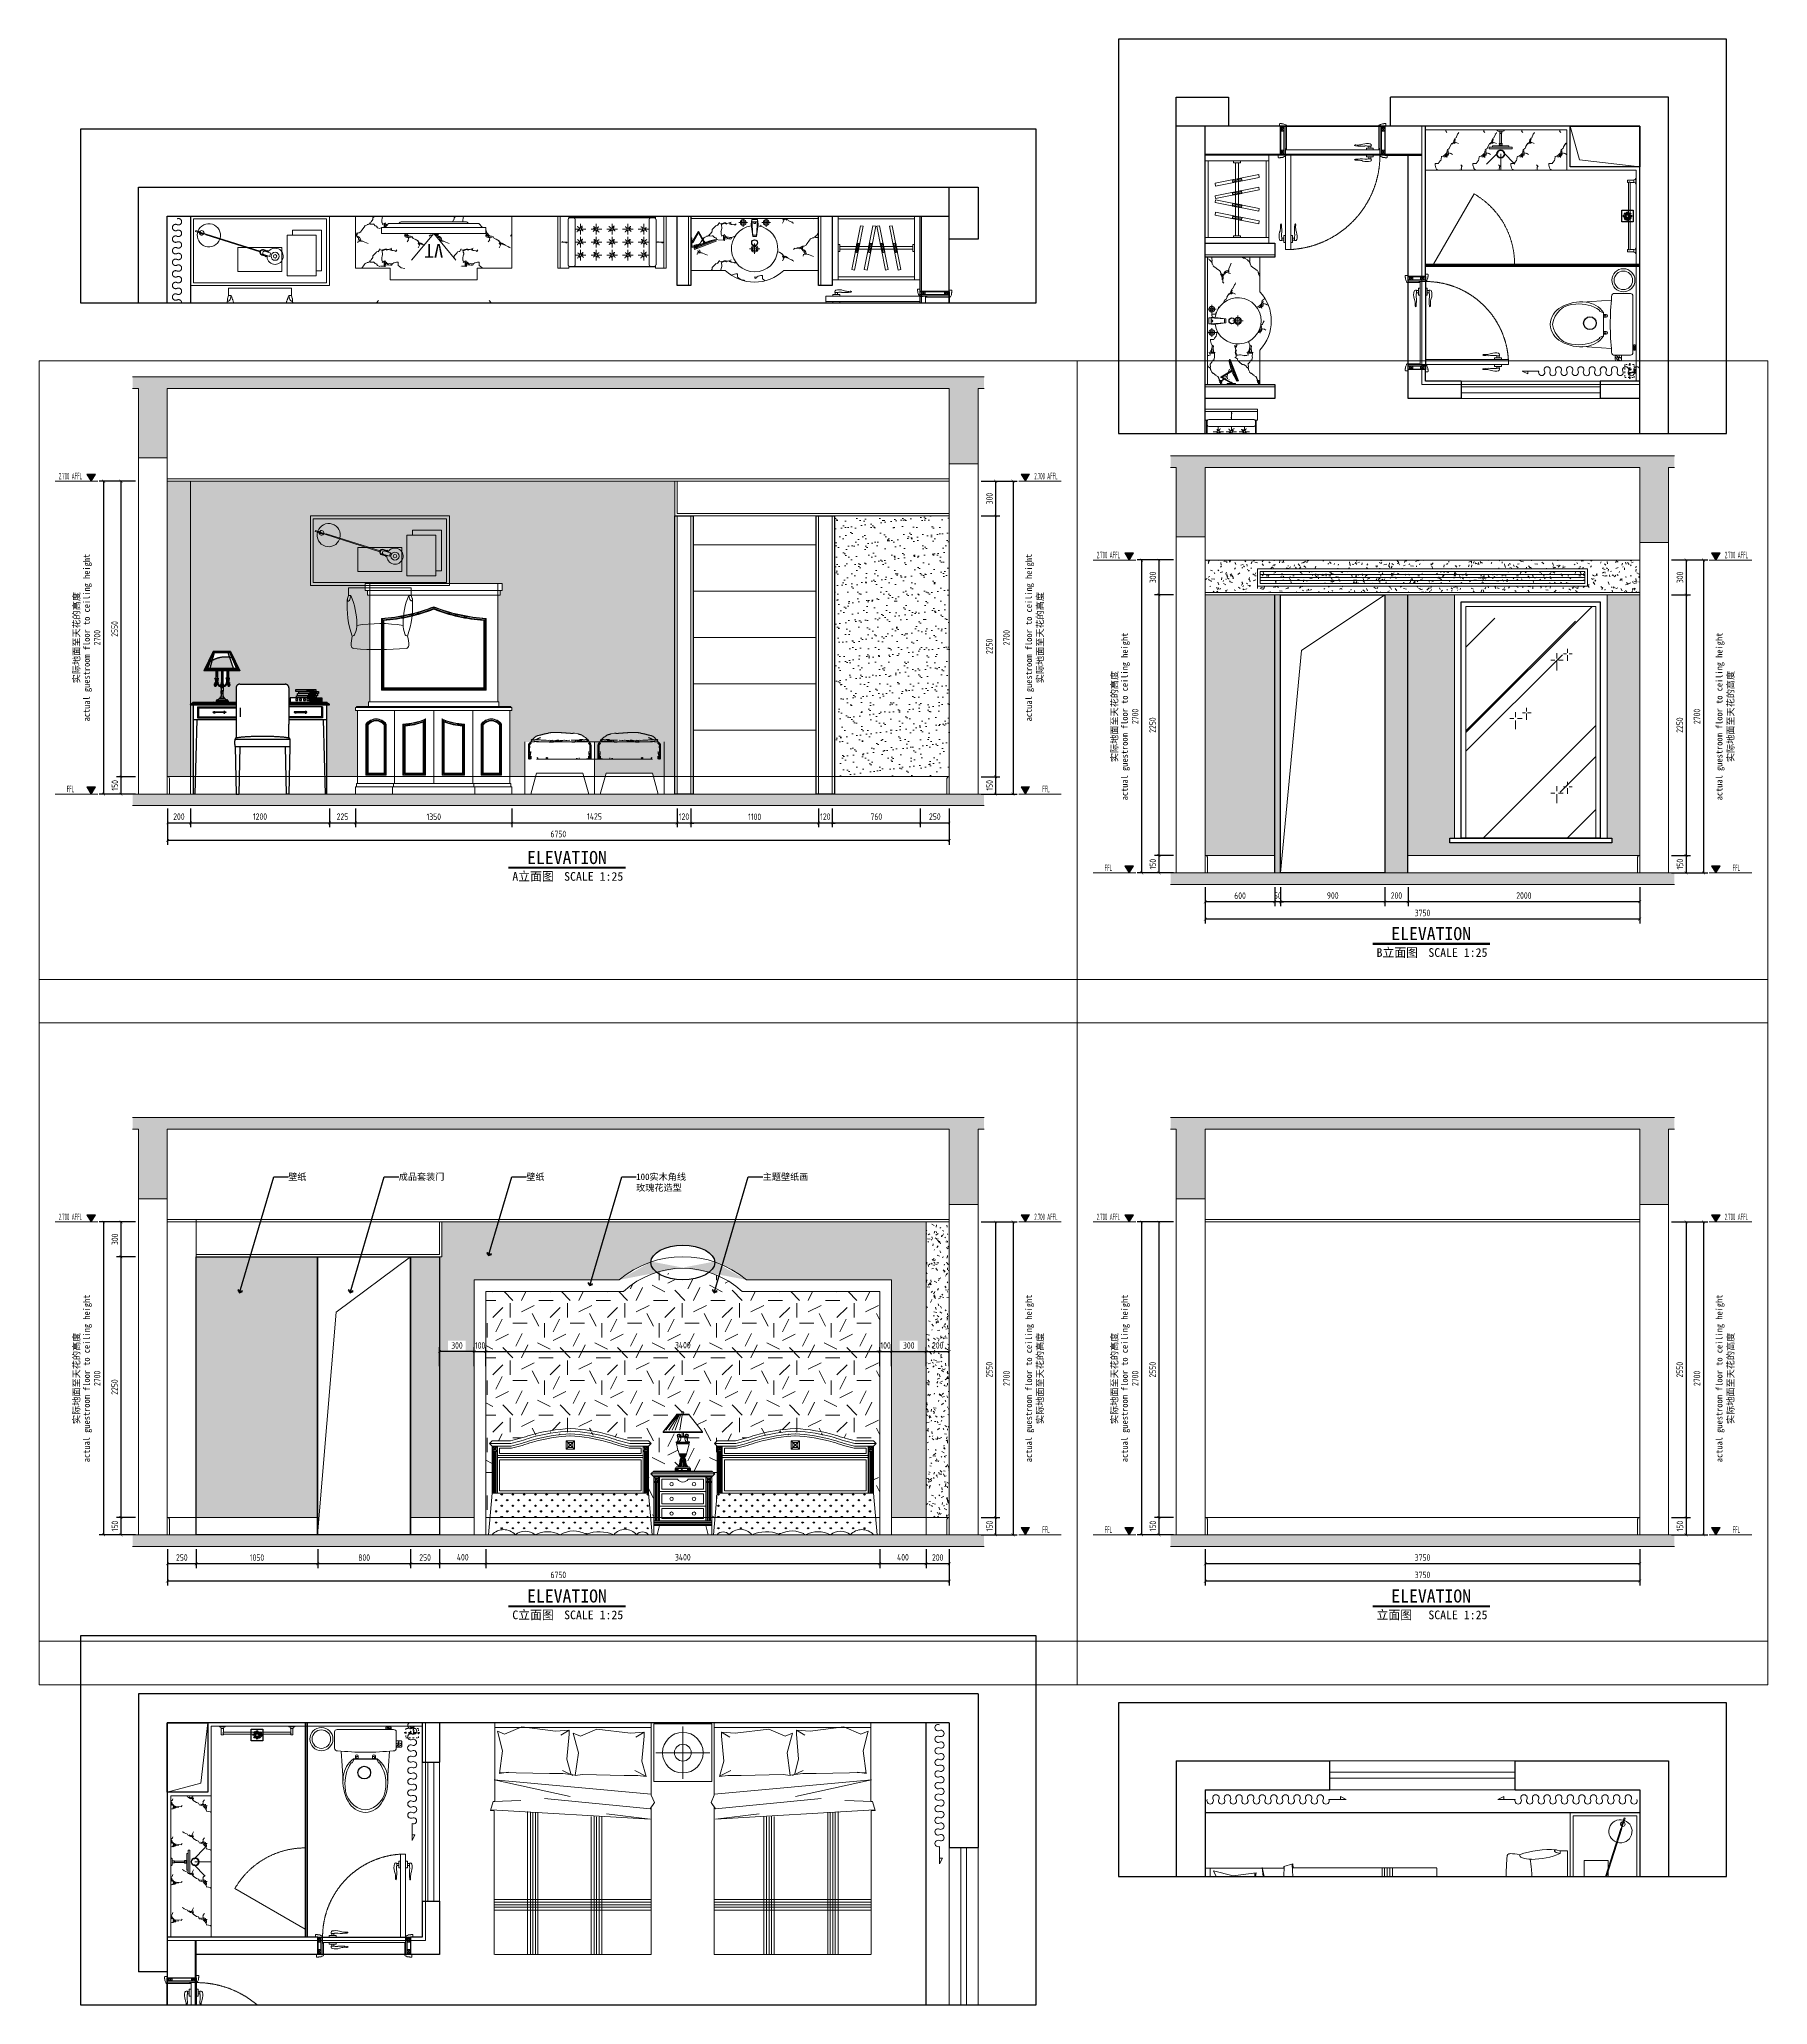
# Model space of a CAD drawing. Header units: millimetres. Extents: x 3162 to 221128, y -144913 to 11496.
# Drawn here: x 28728 to 43648, y -53119 to -36157 of the extents above; entities that cross this region are included whole.
import ezdxf
from ezdxf.enums import TextEntityAlignment as Align
from ezdxf.xclip import XClip

# ---------------------------------------------------------------- set-up
doc = ezdxf.new("R2010")
doc.units = ezdxf.units.MM
doc.header["$LTSCALE"] = 10
doc.header["$XCLIPFRAME"] = 2
for name, pattern in [('ACAD_ISO03W100', [30, 12, -18]), ('DASH', [8.89, 6.35, -2.54]), ('DASHED2', [0.375, 0.25, -0.125]), ('DOTE', [61.468, 50.8, -5.08, 0.508, -5.08]), ('HIDDEN', [9.525, 6.35, -3.175]), ('HIDDEN2', [0.1875, 0.125, -0.0625])]:
    doc.linetypes.add(name, pattern=pattern)
doc.layers.get('Defpoints').update_dxf_attribs({"color": 250})
for name, color, linetype, lineweight in [('Contour【轮廓线】', 94, 'Continuous', 0), ('Drawing【图框、表格】', 150, 'Continuous', 0), ('Elevation【立面图库】', 150, 'Continuous', 0), ('FC-Doorsill【门槛线】', 8, 'Continuous', 0), ('FC-Hatch【平面填充】', 250, 'Continuous', 0), ('FC-Material【地坪分割线】', 138, 'Continuous', 0), ('FC-Refe【标注引线】', 2, 'Continuous', 0), ('FF-Complete【墙体完成线】', 6, 'Continuous', 0), ('FF-Curtain【平面窗帘】', 32, 'Continuous', 0), ('FF-Door【门】', 51, 'Continuous', 0), ('FF-Fixed【固定家具】', 30, 'Continuous', 0), ('FF-FIXT【洁具】', 31, 'Continuous', 0), ('FF-MT【门套】', 20, 'Continuous', 0), ('FF-Socket【电气】', 124, 'Continuous', 0), ('FF-Text【平面文字】', 2, 'Continuous', 0), ('FF-Win【窗】', 132, 'Continuous', 0), ('FF-【活动成品家具】', 51, 'Continuous', 0), ('Fine【细线】', 250, 'Continuous', 0), ('Finish【完成面】', 2, 'Continuous', 0), ('Gray【中细线】', 8, 'Continuous', 0), ('Hidden【虚线】', 136, 'DASH', 0), ('RC-dimensions', 44, 'Continuous', 0), ('Wall【立面墙】', 252, 'Continuous', 0)]:
    doc.layers.add(name, color=color, linetype=linetype, lineweight=lineweight)
for name, color, linetype in [('FIXTURE', 2, 'Continuous'), ('SYMBOL【符号】', 136, 'Continuous'), ('T-05天花灯具', 4, 'Continuous'), ('WALL_NEW【新建墙体】', 4, 'Continuous'), ('WALL【墙体】', 7, 'Continuous'), ('图层5', 251, 'Continuous'), ('屋面', 4, 'Continuous')]:
    doc.layers.add(name, color=color, linetype=linetype)
doc.styles.add('ROMANTIC', font='', dxfattribs={"bigfont": 'gbcbig.shx'})
doc.styles.add('宋体', font='', dxfattribs={"width": 0.8})
doc.styles.add('尺寸标注', font='ARCHS.SHX', dxfattribs={"width": 0.8})
doc.styles.add('文字', font='')
doc.styles.add('标高', font='ARCHS.SHX', dxfattribs={"width": 0.5})
doc.styles.add('线上图名', font='simhei.ttf')
doc.styles.add('线下图名', font='simhei.ttf')
doc.styles.get('ROMANTIC').set_extended_font_data('STXihei')
doc.styles.get('宋体').set_extended_font_data('SimSun')
doc.styles.get('文字').set_extended_font_data('SimSun')
doc.dimstyles.new('海龙1：25', dxfattribs={"dimscale": 25, "dimtxt": 2.25, "dimasz": 1, "dimexe": 1.5, "dimexo": 1, "dimgap": 1, "dimtad": 1, "dimdec": 0, "dimrnd": 5, "dimdsep": 46, "dimtxsty": '尺寸标注', "dimblk": 'ARCHTICK', "dimblk1": 'ARCHTICK', "dimblk2": 'ARCHTICK', "dimcen": 1, "dimclrd": 44, "dimclre": 44, "dimclrt": 2, "dimadec": 0, "dimazin": 0, "dimtfac": 1, "dimtdec": 0, "dimtix": 1, "dimtmove": 2, "dimatfit": 3, "dimldrblk": 'hl_arrow2', "dimfxl": 5, "dimfxlon": 1, "dimarcsym": 0})
pattern_1 = [(225, (0, -2882.83), (35.35534, -35.35534), []), (230, (0, -2882.83), (-71.72602, 6.27522), [7.5, -82.5]), (175, (0, -2882.83), (13.87511, -75.21923), [6, -66]), (280.4514, (-5.98, -2882.31), (-57.85092, -68.94393), [6.374, -70.1142]), (226.1842, (-2e-15, -2902.83), (-106.72409, 16.55189), [11.25, -123.75]), (276.6356, (-8.89, -2901.45), (-93.46626, -97.41178), [9.56105, -105.1713]), (171.1842, (-2e-15, -2902.83), (-93.46618, -97.41189), [9, -99]), (201, (-10, -2897.83), (-59.6907, 40.26189), [7.5, -82.5]), (146, (-10, -2897.83), (-24.33156, -72.51501), [6, -66]), (251.4514, (-14.974, -2894.477), (-84.02223, -32.25304), [6.374, -70.1142]), (217.5, (0, -2882.832), (-1.215986, -33.289385), [0.5, -65.2, 0.5, -67, 0.5, -66.25]), (187.5, (0, -2882.83), (-26.306954, -39.441171), [0.5, -38.2, 0.5, -63.7, 0.5, -25.25]), (147.5, (22.3, -2882.832), (-53.382244, 2.255487), [0.5, -25, 0.5, -78, 0.5, -103.5]), (137.5, (32.3, -2882.83), (-58.318617, -10.0105), [0.5, -32.5, 0.5, -51.8, 0.5, -73.5])]
pattern_2 = [(225, (0, -3563.67), (35.35534, -35.35534), []), (230, (0, -3563.67), (-71.72602, 6.27522), [7.5, -82.5]), (175, (0, -3563.67), (13.87511, -75.21923), [6, -66]), (280.4514, (-5.98, -3563.15), (-57.85092, -68.94393), [6.374, -70.1142]), (226.1842, (-2e-15, -3583.67), (-106.72409, 16.55189), [11.25, -123.75]), (276.6356, (-8.89, -3582.29), (-93.46626, -97.41178), [9.56105, -105.1713]), (171.1842, (-2e-15, -3583.67), (-93.46618, -97.41189), [9, -99]), (201, (-10, -3578.67), (-59.690703, 40.261893), [7.5, -82.5]), (146, (-10, -3578.67), (-24.33156, -72.51501), [6, -66]), (251.4514, (-14.974, -3575.32), (-84.022234, -32.25304), [6.374, -70.1142]), (217.5, (0, -3563.672), (-1.215986, -33.289385), [0.5, -65.2, 0.5, -67, 0.5, -66.25]), (187.5, (0, -3563.672), (-26.306954, -39.441171), [0.5, -38.2, 0.5, -63.7, 0.5, -25.25]), (147.5, (22.3, -3563.672), (-53.382244, 2.255487), [0.5, -25, 0.5, -78, 0.5, -103.5]), (137.5, (32.3, -3563.67), (-58.318617, -10.010498), [0.5, -32.5, 0.5, -51.8, 0.5, -73.5])]

msp = doc.modelspace()

# ---------------------------------------------------------------- texts
at = {"layer": 'FF-Text【平面文字】', "char_height": 56.25, "attachment_point": 1, "style": '文字'}
for s, insert in [('壁纸', (30876.1, -45946.2)), ('成品套装门', (31830.3, -45946.2)), ('壁纸', (32931.3, -45946.2)), ('100实木角线\\P玫瑰花造型', (33880.3, -45946.2)), ('主题壁纸画', (34972.1, -45946.2))]:
    msp.add_mtext(s, dxfattribs=dict(at, insert=insert))

# ---------------------------------------------------------------- blocks, each defined once
blk = doc.blocks.new('*U1186')
at = {"color": 2, "linetype": 'Continuous'}
blk.add_lwpolyline([(-17.26, 0, 0.7, 0.7, 0), (23.26, 0, 0.75, 0.75, 0)], format="xyseb", dxfattribs=at)
at = {"color": 2, "style": '线上图名', "flags": 8}
blk.add_attdef('EXISTING_PLAN', text='', height=4.5, dxfattribs=at).set_placement((3, 1.27), align=Align.CENTER)
at = {"color": 2, "style": '线下图名', "flags": 8}
blk.add_attdef('图名1', text='', height=3, dxfattribs=at).set_placement((-15.86, -1.5), align=Align.TOP_LEFT)
blk.add_attdef('比例1', text='', height=3, dxfattribs=at).set_placement((22.44, -1.5), align=Align.TOP_RIGHT)
blk = doc.blocks.new('海龙工具_踢脚线')
blk.add_lwpolyline([(20, 0), (20, 90), (10, 100), (0, 100)])
blk = doc.blocks.new('_ArchTick')
at = {"color": 2, "linetype": 'ByBlock', "const_width": 0.15}
blk.add_lwpolyline([(-0.5, -0.5), (0.5, 0.5)], dxfattribs=at)
blk = doc.blocks.new('*D1187')
at = {"layer": 'Defpoints', "color": 0, "transparency": 16777216}
for p in [(29583, -39971), (29433, -42521), (29583, -42521)]:
    blk.add_point(p, dxfattribs=at)
at = {"layer": 'RC-dimensions', "color": 44, "lineweight": -2, "transparency": 16777216}
for p, q in [((29558, -39971), (29395, -39971)), ((29433, -39971), (29433, -42521)), ((29558, -42521), (29395, -42521))]:
    blk.add_line(p, q, dxfattribs=at)
at = {"layer": 'RC-dimensions', "color": 44, "lineweight": -2, "transparency": 16777216, "xscale": 25, "yscale": 25, "zscale": 25}
for p, rotation in [((29433, -39971), 90), ((29433, -42521), 270)]:
    blk.add_blockref('_ArchTick', p, dxfattribs=dict(at, rotation=rotation))
at = {"layer": 'RC-dimensions', "color": 2, "transparency": 16777216, "insert": (29378, -41246), "char_height": 56.2, "attachment_point": 5, "rotation": 90, "style": '尺寸标注'}
blk.add_mtext('2550', dxfattribs=at)
blk = doc.blocks.new('hl_arrow2')
at = {"color": 2}
blk.add_line((-0.22, 0), (-1, 0), dxfattribs=at)
blk.add_lwpolyline([(-0.22, 0), (-0.86, -0.69), (-0.65, -0.86), (0, 0), (-0.65, 0.86), (-0.86, 0.69)], close=True, dxfattribs=at)
for points in [[(-0.86, 0.69), (-0.65, 0.86), (-0.22, 0), (0, 0)], [(-0.86, -0.69), (-0.65, -0.86), (-0.22, 0), (0, 0)]]:
    blk.add_solid(points, dxfattribs=at)
blk = doc.blocks.new('*D1188')
at = {"layer": 'Defpoints', "color": 0, "transparency": 16777216}
for p in [(29583, -42521), (29433, -42671), (29583, -42671)]:
    blk.add_point(p, dxfattribs=at)
at = {"layer": 'RC-dimensions', "color": 44, "lineweight": -2, "transparency": 16777216}
for p, q in [((29558, -42521), (29395, -42521)), ((29433, -42521), (29433, -42671)), ((29558, -42671), (29395, -42671))]:
    blk.add_line(p, q, dxfattribs=at)
at = {"layer": 'RC-dimensions', "color": 44, "lineweight": -2, "transparency": 16777216, "xscale": 25, "yscale": 25, "zscale": 25}
for p, rotation in [((29433, -42521), 90), ((29433, -42671), 270)]:
    blk.add_blockref('_ArchTick', p, dxfattribs=dict(at, rotation=rotation))
at = {"layer": 'RC-dimensions', "color": 2, "transparency": 16777216, "insert": (29380, -42596), "char_height": 56.2, "attachment_point": 5, "rotation": 90, "style": '尺寸标注'}
blk.add_mtext('150', dxfattribs=at)
blk = doc.blocks.new('*D1189')
at = {"layer": 'Defpoints', "color": 0, "transparency": 16777216}
for p in [(29583, -39971), (29283, -42671), (29583, -42671)]:
    blk.add_point(p, dxfattribs=at)
at = {"layer": 'RC-dimensions', "color": 44, "lineweight": -2, "transparency": 16777216}
for p, q in [((29408, -39971), (29245, -39971)), ((29283, -39971), (29283, -42671)), ((29408, -42671), (29245, -42671))]:
    blk.add_line(p, q, dxfattribs=at)
at = {"layer": 'RC-dimensions', "color": 44, "lineweight": -2, "transparency": 16777216, "xscale": 25, "yscale": 25, "zscale": 25}
for p, rotation in [((29283, -39971), 90), ((29283, -42671), 270)]:
    blk.add_blockref('_ArchTick', p, dxfattribs=dict(at, rotation=rotation))
at = {"layer": 'RC-dimensions', "color": 2, "transparency": 16777216, "insert": (29227, -41321), "char_height": 56.2, "attachment_point": 5, "rotation": 90, "style": '尺寸标注'}
blk.add_mtext('2700', dxfattribs=at)
blk = doc.blocks.new('海龍_立面标识')
at = {"style": '宋体', "width": 0.9, "flags": 8}
blk.add_attdef('FLOOR_HEIGHT', text='', height=2.25, rotation=90, dxfattribs=at).set_placement((0, 0), align=Align.CENTER)
at = {"style": '宋体', "flags": 8}
blk.add_attdef('HEIGHT', text='', height=2.25, rotation=90, dxfattribs=at).set_placement((-3.5, 0), align=Align.CENTER)
blk = doc.blocks.new('hl_Elevation-A2')
blk.add_hatch(color=150).paths.add_polyline_path([(3.74, 2.47), (2.27, 0), (0.8, 2.47)])
at = {"color": 150}
blk.add_line((0, 0), (14.67, 0), dxfattribs=at)
blk.add_lwpolyline([(3.74, 2.47), (2.27, 0), (0.8, 2.47)], close=True, dxfattribs=at)
at = {"color": 2, "style": '标高', "width": 0.8, "flags": 8}
blk.add_attdef('HEIGHT', text='', height=2.25, dxfattribs=at).set_placement((9.42, 1.75), align=Align.MIDDLE_CENTER)
blk = doc.blocks.new('*D1190')
at = {"layer": 'Defpoints', "color": 0, "transparency": 16777216}
for p in [(36833, -39971), (36833, -40271), (36983, -40271)]:
    blk.add_point(p, dxfattribs=at)
at = {"layer": 'RC-dimensions', "color": 44, "lineweight": -2, "transparency": 16777216}
for p, q in [((36858, -39971), (37020, -39971)), ((36983, -39971), (36983, -40271)), ((36858, -40271), (37020, -40271))]:
    blk.add_line(p, q, dxfattribs=at)
at = {"layer": 'RC-dimensions', "color": 44, "lineweight": -2, "transparency": 16777216, "xscale": 25, "yscale": 25, "zscale": 25}
for p, rotation in [((36983, -39971), 90), ((36983, -40271), 270)]:
    blk.add_blockref('_ArchTick', p, dxfattribs=dict(at, rotation=rotation))
at = {"layer": 'RC-dimensions', "color": 2, "transparency": 16777216, "insert": (36930, -40121), "char_height": 56.2, "attachment_point": 5, "rotation": 90, "style": '尺寸标注'}
blk.add_mtext('300', dxfattribs=at)
blk = doc.blocks.new('*D1191')
at = {"layer": 'Defpoints', "color": 0, "transparency": 16777216}
for p in [(36833, -42521), (36833, -42671), (36983, -42671)]:
    blk.add_point(p, dxfattribs=at)
at = {"layer": 'RC-dimensions', "color": 44, "lineweight": -2, "transparency": 16777216}
for p, q in [((36858, -42521), (37020, -42521)), ((36983, -42521), (36983, -42671)), ((36858, -42671), (37020, -42671))]:
    blk.add_line(p, q, dxfattribs=at)
at = {"layer": 'RC-dimensions', "color": 44, "lineweight": -2, "transparency": 16777216, "xscale": 25, "yscale": 25, "zscale": 25}
for p, rotation in [((36983, -42521), 90), ((36983, -42671), 270)]:
    blk.add_blockref('_ArchTick', p, dxfattribs=dict(at, rotation=rotation))
at = {"layer": 'RC-dimensions', "color": 2, "transparency": 16777216, "insert": (36930, -42596), "char_height": 56.2, "attachment_point": 5, "rotation": 90, "style": '尺寸标注'}
blk.add_mtext('150', dxfattribs=at)
blk = doc.blocks.new('*D1192')
at = {"layer": 'Defpoints', "color": 0, "transparency": 16777216}
for p in [(36833, -39971), (36833, -42671), (37133, -42671)]:
    blk.add_point(p, dxfattribs=at)
at = {"layer": 'RC-dimensions', "color": 44, "lineweight": -2, "transparency": 16777216}
for p, q in [((37008, -39971), (37170, -39971)), ((37133, -39971), (37133, -42671)), ((37008, -42671), (37170, -42671))]:
    blk.add_line(p, q, dxfattribs=at)
at = {"layer": 'RC-dimensions', "color": 44, "lineweight": -2, "transparency": 16777216, "xscale": 25, "yscale": 25, "zscale": 25}
for p, rotation in [((37133, -39971), 90), ((37133, -42671), 270)]:
    blk.add_blockref('_ArchTick', p, dxfattribs=dict(at, rotation=rotation))
at = {"layer": 'RC-dimensions', "color": 2, "transparency": 16777216, "insert": (37077, -41321), "char_height": 56.2, "attachment_point": 5, "rotation": 90, "style": '尺寸标注'}
blk.add_mtext('2700', dxfattribs=at)
blk = doc.blocks.new('*D1193')
at = {"layer": 'Defpoints', "color": 0, "transparency": 16777216}
for p in [(36333, -42771), (36583, -42771), (36333, -42921)]:
    blk.add_point(p, dxfattribs=at)
at = {"layer": 'RC-dimensions', "color": 44, "lineweight": -2, "transparency": 16777216}
for p, q in [((36333, -42796), (36333, -42958)), ((36583, -42796), (36583, -42958)), ((36583, -42921), (36333, -42921))]:
    blk.add_line(p, q, dxfattribs=at)
at = {"layer": 'RC-dimensions', "color": 44, "lineweight": -2, "transparency": 16777216, "xscale": 25, "yscale": 25, "zscale": 25, "rotation": 180}
blk.add_blockref('_ArchTick', (36333, -42921), dxfattribs=at)
at = {"layer": 'RC-dimensions', "color": 44, "lineweight": -2, "transparency": 16777216, "xscale": 25, "yscale": 25, "zscale": 25}
blk.add_blockref('_ArchTick', (36583, -42921), dxfattribs=at)
at = {"layer": 'RC-dimensions', "color": 2, "transparency": 16777216, "insert": (36458, -42866), "char_height": 56.2, "attachment_point": 5, "style": '尺寸标注'}
blk.add_mtext('250', dxfattribs=at)
blk = doc.blocks.new('*D1194')
at = {"layer": 'Defpoints', "color": 0, "transparency": 16777216}
for p in [(29833, -42771), (36583, -42771), (29833, -43071)]:
    blk.add_point(p, dxfattribs=at)
at = {"layer": 'RC-dimensions', "color": 44, "lineweight": -2, "transparency": 16777216}
for p, q in [((29833, -42946), (29833, -43108)), ((36583, -43071), (29833, -43071)), ((36583, -42946), (36583, -43108))]:
    blk.add_line(p, q, dxfattribs=at)
at = {"layer": 'RC-dimensions', "color": 44, "lineweight": -2, "transparency": 16777216, "xscale": 25, "yscale": 25, "zscale": 25, "rotation": 180}
blk.add_blockref('_ArchTick', (29833, -43071), dxfattribs=at)
at = {"layer": 'RC-dimensions', "color": 44, "lineweight": -2, "transparency": 16777216, "xscale": 25, "yscale": 25, "zscale": 25}
blk.add_blockref('_ArchTick', (36583, -43071), dxfattribs=at)
at = {"layer": 'RC-dimensions', "color": 2, "transparency": 16777216, "insert": (33208, -43016), "char_height": 56.2, "attachment_point": 5, "style": '尺寸标注'}
blk.add_mtext('6750', dxfattribs=at)
blk = doc.blocks.new('*D1195')
at = {"layer": 'Defpoints', "color": 0, "transparency": 16777216}
for p in [(38543, -40651), (38393, -40951), (38543, -40951)]:
    blk.add_point(p, dxfattribs=at)
at = {"layer": 'RC-dimensions', "color": 44, "lineweight": -2, "transparency": 16777216}
for p, q in [((38518, -40651), (38355, -40651)), ((38393, -40651), (38393, -40951)), ((38518, -40951), (38355, -40951))]:
    blk.add_line(p, q, dxfattribs=at)
at = {"layer": 'RC-dimensions', "color": 44, "lineweight": -2, "transparency": 16777216, "xscale": 25, "yscale": 25, "zscale": 25}
for p, rotation in [((38393, -40651), 90), ((38393, -40951), 270)]:
    blk.add_blockref('_ArchTick', p, dxfattribs=dict(at, rotation=rotation))
at = {"layer": 'RC-dimensions', "color": 2, "transparency": 16777216, "insert": (38340, -40801), "char_height": 56.2, "attachment_point": 5, "rotation": 90, "style": '尺寸标注'}
blk.add_mtext('300', dxfattribs=at)
blk = doc.blocks.new('*D1196')
at = {"layer": 'Defpoints', "color": 0, "transparency": 16777216}
for p in [(38543, -43201), (38393, -43351), (38543, -43351)]:
    blk.add_point(p, dxfattribs=at)
at = {"layer": 'RC-dimensions', "color": 44, "lineweight": -2, "transparency": 16777216}
for p, q in [((38518, -43201), (38355, -43201)), ((38393, -43201), (38393, -43351)), ((38518, -43351), (38355, -43351))]:
    blk.add_line(p, q, dxfattribs=at)
at = {"layer": 'RC-dimensions', "color": 44, "lineweight": -2, "transparency": 16777216, "xscale": 25, "yscale": 25, "zscale": 25}
for p, rotation in [((38393, -43201), 90), ((38393, -43351), 270)]:
    blk.add_blockref('_ArchTick', p, dxfattribs=dict(at, rotation=rotation))
at = {"layer": 'RC-dimensions', "color": 2, "transparency": 16777216, "insert": (38340, -43276), "char_height": 56.2, "attachment_point": 5, "rotation": 90, "style": '尺寸标注'}
blk.add_mtext('150', dxfattribs=at)
blk = doc.blocks.new('*D1197')
at = {"layer": 'Defpoints', "color": 0, "transparency": 16777216}
for p in [(38543, -40651), (38243, -43351), (38543, -43351)]:
    blk.add_point(p, dxfattribs=at)
at = {"layer": 'RC-dimensions', "color": 44, "lineweight": -2, "transparency": 16777216}
for p, q in [((38368, -40651), (38205, -40651)), ((38243, -40651), (38243, -43351)), ((38368, -43351), (38205, -43351))]:
    blk.add_line(p, q, dxfattribs=at)
at = {"layer": 'RC-dimensions', "color": 44, "lineweight": -2, "transparency": 16777216, "xscale": 25, "yscale": 25, "zscale": 25}
for p, rotation in [((38243, -40651), 90), ((38243, -43351), 270)]:
    blk.add_blockref('_ArchTick', p, dxfattribs=dict(at, rotation=rotation))
at = {"layer": 'RC-dimensions', "color": 2, "transparency": 16777216, "insert": (38187, -42001), "char_height": 56.2, "attachment_point": 5, "rotation": 90, "style": '尺寸标注'}
blk.add_mtext('2700', dxfattribs=at)
blk = doc.blocks.new('*D1198')
at = {"layer": 'Defpoints', "color": 0, "transparency": 16777216}
for p in [(42793, -40651), (42793, -40951), (42943, -40951)]:
    blk.add_point(p, dxfattribs=at)
at = {"layer": 'RC-dimensions', "color": 44, "lineweight": -2, "transparency": 16777216}
for p, q in [((42818, -40651), (42980, -40651)), ((42943, -40651), (42943, -40951)), ((42818, -40951), (42980, -40951))]:
    blk.add_line(p, q, dxfattribs=at)
at = {"layer": 'RC-dimensions', "color": 44, "lineweight": -2, "transparency": 16777216, "xscale": 25, "yscale": 25, "zscale": 25}
for p, rotation in [((42943, -40651), 90), ((42943, -40951), 270)]:
    blk.add_blockref('_ArchTick', p, dxfattribs=dict(at, rotation=rotation))
at = {"layer": 'RC-dimensions', "color": 2, "transparency": 16777216, "insert": (42890, -40801), "char_height": 56.2, "attachment_point": 5, "rotation": 90, "style": '尺寸标注'}
blk.add_mtext('300', dxfattribs=at)
blk = doc.blocks.new('*D1199')
at = {"layer": 'Defpoints', "color": 0, "transparency": 16777216}
for p in [(42793, -43201), (42793, -43351), (42943, -43351)]:
    blk.add_point(p, dxfattribs=at)
at = {"layer": 'RC-dimensions', "color": 44, "lineweight": -2, "transparency": 16777216}
for p, q in [((42818, -43201), (42980, -43201)), ((42943, -43201), (42943, -43351)), ((42818, -43351), (42980, -43351))]:
    blk.add_line(p, q, dxfattribs=at)
at = {"layer": 'RC-dimensions', "color": 44, "lineweight": -2, "transparency": 16777216, "xscale": 25, "yscale": 25, "zscale": 25}
for p, rotation in [((42943, -43201), 90), ((42943, -43351), 270)]:
    blk.add_blockref('_ArchTick', p, dxfattribs=dict(at, rotation=rotation))
at = {"layer": 'RC-dimensions', "color": 2, "transparency": 16777216, "insert": (42890, -43276), "char_height": 56.2, "attachment_point": 5, "rotation": 90, "style": '尺寸标注'}
blk.add_mtext('150', dxfattribs=at)
blk = doc.blocks.new('*D1200')
at = {"layer": 'Defpoints', "color": 0, "transparency": 16777216}
for p in [(42793, -40651), (42793, -43351), (43093, -43351)]:
    blk.add_point(p, dxfattribs=at)
at = {"layer": 'RC-dimensions', "color": 44, "lineweight": -2, "transparency": 16777216}
for p, q in [((42968, -40651), (43130, -40651)), ((43093, -40651), (43093, -43351)), ((42968, -43351), (43130, -43351))]:
    blk.add_line(p, q, dxfattribs=at)
at = {"layer": 'RC-dimensions', "color": 44, "lineweight": -2, "transparency": 16777216, "xscale": 25, "yscale": 25, "zscale": 25}
for p, rotation in [((43093, -40651), 90), ((43093, -43351), 270)]:
    blk.add_blockref('_ArchTick', p, dxfattribs=dict(at, rotation=rotation))
at = {"layer": 'RC-dimensions', "color": 2, "transparency": 16777216, "insert": (43037, -42001), "char_height": 56.2, "attachment_point": 5, "rotation": 90, "style": '尺寸标注'}
blk.add_mtext('2700', dxfattribs=at)
blk = doc.blocks.new('*D1201')
at = {"layer": 'Defpoints', "color": 0, "transparency": 16777216}
for p in [(40543, -43451), (42543, -43451), (40543, -43601)]:
    blk.add_point(p, dxfattribs=at)
at = {"layer": 'RC-dimensions', "color": 44, "lineweight": -2, "transparency": 16777216}
for p, q in [((40543, -43476), (40543, -43639)), ((42543, -43476), (42543, -43639)), ((42543, -43601), (40543, -43601))]:
    blk.add_line(p, q, dxfattribs=at)
at = {"layer": 'RC-dimensions', "color": 44, "lineweight": -2, "transparency": 16777216, "xscale": 25, "yscale": 25, "zscale": 25, "rotation": 180}
blk.add_blockref('_ArchTick', (40543, -43601), dxfattribs=at)
at = {"layer": 'RC-dimensions', "color": 44, "lineweight": -2, "transparency": 16777216, "xscale": 25, "yscale": 25, "zscale": 25}
blk.add_blockref('_ArchTick', (42543, -43601), dxfattribs=at)
at = {"layer": 'RC-dimensions', "color": 2, "transparency": 16777216, "insert": (41543, -43547), "char_height": 56.2, "attachment_point": 5, "style": '尺寸标注'}
blk.add_mtext('2000', dxfattribs=at)
blk = doc.blocks.new('*D1202')
at = {"layer": 'Defpoints', "color": 0, "transparency": 16777216}
for p in [(38793, -43451), (42543, -43451), (38793, -43751)]:
    blk.add_point(p, dxfattribs=at)
at = {"layer": 'RC-dimensions', "color": 44, "lineweight": -2, "transparency": 16777216}
for p, q in [((38793, -43626), (38793, -43789)), ((42543, -43751), (38793, -43751)), ((42543, -43626), (42543, -43789))]:
    blk.add_line(p, q, dxfattribs=at)
at = {"layer": 'RC-dimensions', "color": 44, "lineweight": -2, "transparency": 16777216, "xscale": 25, "yscale": 25, "zscale": 25, "rotation": 180}
blk.add_blockref('_ArchTick', (38793, -43751), dxfattribs=at)
at = {"layer": 'RC-dimensions', "color": 44, "lineweight": -2, "transparency": 16777216, "xscale": 25, "yscale": 25, "zscale": 25}
blk.add_blockref('_ArchTick', (42543, -43751), dxfattribs=at)
at = {"layer": 'RC-dimensions', "color": 2, "transparency": 16777216, "insert": (40668, -43697), "char_height": 56.2, "attachment_point": 5, "style": '尺寸标注'}
blk.add_mtext('3750', dxfattribs=at)
blk = doc.blocks.new('*D1203')
at = {"layer": 'Defpoints', "color": 0, "transparency": 16777216}
for p in [(29583, -46364), (29433, -46664), (29583, -46664)]:
    blk.add_point(p, dxfattribs=at)
at = {"layer": 'RC-dimensions', "color": 44, "lineweight": -2, "transparency": 16777216}
for p, q in [((29558, -46364), (29395, -46364)), ((29433, -46364), (29433, -46664)), ((29558, -46664), (29395, -46664))]:
    blk.add_line(p, q, dxfattribs=at)
at = {"layer": 'RC-dimensions', "color": 44, "lineweight": -2, "transparency": 16777216, "xscale": 25, "yscale": 25, "zscale": 25}
for p, rotation in [((29433, -46364), 90), ((29433, -46664), 270)]:
    blk.add_blockref('_ArchTick', p, dxfattribs=dict(at, rotation=rotation))
at = {"layer": 'RC-dimensions', "color": 2, "transparency": 16777216, "insert": (29380, -46514), "char_height": 56.2, "attachment_point": 5, "rotation": 90, "style": '尺寸标注'}
blk.add_mtext('300', dxfattribs=at)
blk = doc.blocks.new('*D1204')
at = {"layer": 'Defpoints', "color": 0, "transparency": 16777216}
for p in [(29583, -48914), (29433, -49064), (29583, -49064)]:
    blk.add_point(p, dxfattribs=at)
at = {"layer": 'RC-dimensions', "color": 44, "lineweight": -2, "transparency": 16777216}
for p, q in [((29558, -48914), (29395, -48914)), ((29433, -48914), (29433, -49064)), ((29558, -49064), (29395, -49064))]:
    blk.add_line(p, q, dxfattribs=at)
at = {"layer": 'RC-dimensions', "color": 44, "lineweight": -2, "transparency": 16777216, "xscale": 25, "yscale": 25, "zscale": 25}
for p, rotation in [((29433, -48914), 90), ((29433, -49064), 270)]:
    blk.add_blockref('_ArchTick', p, dxfattribs=dict(at, rotation=rotation))
at = {"layer": 'RC-dimensions', "color": 2, "transparency": 16777216, "insert": (29380, -48989), "char_height": 56.2, "attachment_point": 5, "rotation": 90, "style": '尺寸标注'}
blk.add_mtext('150', dxfattribs=at)
blk = doc.blocks.new('*D1205')
at = {"layer": 'Defpoints', "color": 0, "transparency": 16777216}
for p in [(29583, -46364), (29283, -49064), (29583, -49064)]:
    blk.add_point(p, dxfattribs=at)
at = {"layer": 'RC-dimensions', "color": 44, "lineweight": -2, "transparency": 16777216}
for p, q in [((29408, -46364), (29245, -46364)), ((29283, -46364), (29283, -49064)), ((29408, -49064), (29245, -49064))]:
    blk.add_line(p, q, dxfattribs=at)
at = {"layer": 'RC-dimensions', "color": 44, "lineweight": -2, "transparency": 16777216, "xscale": 25, "yscale": 25, "zscale": 25}
for p, rotation in [((29283, -46364), 90), ((29283, -49064), 270)]:
    blk.add_blockref('_ArchTick', p, dxfattribs=dict(at, rotation=rotation))
at = {"layer": 'RC-dimensions', "color": 2, "transparency": 16777216, "insert": (29227, -47714), "char_height": 56.2, "attachment_point": 5, "rotation": 90, "style": '尺寸标注'}
blk.add_mtext('2700', dxfattribs=at)
blk = doc.blocks.new('*D1206')
at = {"layer": 'Defpoints', "color": 0, "transparency": 16777216}
for p in [(36833, -46364), (36833, -48914), (36983, -48914)]:
    blk.add_point(p, dxfattribs=at)
at = {"layer": 'RC-dimensions', "color": 44, "lineweight": -2, "transparency": 16777216}
for p, q in [((36858, -46364), (37020, -46364)), ((36983, -46364), (36983, -48914)), ((36858, -48914), (37020, -48914))]:
    blk.add_line(p, q, dxfattribs=at)
at = {"layer": 'RC-dimensions', "color": 44, "lineweight": -2, "transparency": 16777216, "xscale": 25, "yscale": 25, "zscale": 25}
for p, rotation in [((36983, -46364), 90), ((36983, -48914), 270)]:
    blk.add_blockref('_ArchTick', p, dxfattribs=dict(at, rotation=rotation))
at = {"layer": 'RC-dimensions', "color": 2, "transparency": 16777216, "insert": (36928, -47639), "char_height": 56.2, "attachment_point": 5, "rotation": 90, "style": '尺寸标注'}
blk.add_mtext('2550', dxfattribs=at)
blk = doc.blocks.new('*D1207')
at = {"layer": 'Defpoints', "color": 0, "transparency": 16777216}
for p in [(36833, -48914), (36833, -49064), (36983, -49064)]:
    blk.add_point(p, dxfattribs=at)
at = {"layer": 'RC-dimensions', "color": 44, "lineweight": -2, "transparency": 16777216}
for p, q in [((36858, -48914), (37020, -48914)), ((36983, -48914), (36983, -49064)), ((36858, -49064), (37020, -49064))]:
    blk.add_line(p, q, dxfattribs=at)
at = {"layer": 'RC-dimensions', "color": 44, "lineweight": -2, "transparency": 16777216, "xscale": 25, "yscale": 25, "zscale": 25}
for p, rotation in [((36983, -48914), 90), ((36983, -49064), 270)]:
    blk.add_blockref('_ArchTick', p, dxfattribs=dict(at, rotation=rotation))
at = {"layer": 'RC-dimensions', "color": 2, "transparency": 16777216, "insert": (36930, -48989), "char_height": 56.2, "attachment_point": 5, "rotation": 90, "style": '尺寸标注'}
blk.add_mtext('150', dxfattribs=at)
blk = doc.blocks.new('*D1208')
at = {"layer": 'Defpoints', "color": 0, "transparency": 16777216}
for p in [(36833, -46364), (36833, -49064), (37133, -49064)]:
    blk.add_point(p, dxfattribs=at)
at = {"layer": 'RC-dimensions', "color": 44, "lineweight": -2, "transparency": 16777216}
for p, q in [((37008, -46364), (37170, -46364)), ((37133, -46364), (37133, -49064)), ((37008, -49064), (37170, -49064))]:
    blk.add_line(p, q, dxfattribs=at)
at = {"layer": 'RC-dimensions', "color": 44, "lineweight": -2, "transparency": 16777216, "xscale": 25, "yscale": 25, "zscale": 25}
for p, rotation in [((37133, -46364), 90), ((37133, -49064), 270)]:
    blk.add_blockref('_ArchTick', p, dxfattribs=dict(at, rotation=rotation))
at = {"layer": 'RC-dimensions', "color": 2, "transparency": 16777216, "insert": (37077, -47714), "char_height": 56.2, "attachment_point": 5, "rotation": 90, "style": '尺寸标注'}
blk.add_mtext('2700', dxfattribs=at)
blk = doc.blocks.new('*D1209')
at = {"layer": 'Defpoints', "color": 0, "transparency": 16777216}
for p in [(36383, -49164), (36583, -49164), (36383, -49314)]:
    blk.add_point(p, dxfattribs=at)
at = {"layer": 'RC-dimensions', "color": 44, "lineweight": -2, "transparency": 16777216}
for p, q in [((36383, -49189), (36383, -49351)), ((36583, -49189), (36583, -49351)), ((36583, -49314), (36383, -49314))]:
    blk.add_line(p, q, dxfattribs=at)
at = {"layer": 'RC-dimensions', "color": 44, "lineweight": -2, "transparency": 16777216, "xscale": 25, "yscale": 25, "zscale": 25, "rotation": 180}
blk.add_blockref('_ArchTick', (36383, -49314), dxfattribs=at)
at = {"layer": 'RC-dimensions', "color": 44, "lineweight": -2, "transparency": 16777216, "xscale": 25, "yscale": 25, "zscale": 25}
blk.add_blockref('_ArchTick', (36583, -49314), dxfattribs=at)
at = {"layer": 'RC-dimensions', "color": 2, "transparency": 16777216, "insert": (36483, -49260), "char_height": 56.2, "attachment_point": 5, "style": '尺寸标注'}
blk.add_mtext('200', dxfattribs=at)
blk = doc.blocks.new('*D1210')
at = {"layer": 'Defpoints', "color": 0, "transparency": 16777216}
for p in [(29833, -49164), (36583, -49164), (29833, -49464)]:
    blk.add_point(p, dxfattribs=at)
at = {"layer": 'RC-dimensions', "color": 44, "lineweight": -2, "transparency": 16777216}
for p, q in [((29833, -49339), (29833, -49501)), ((36583, -49339), (36583, -49501)), ((36583, -49464), (29833, -49464))]:
    blk.add_line(p, q, dxfattribs=at)
at = {"layer": 'RC-dimensions', "color": 44, "lineweight": -2, "transparency": 16777216, "xscale": 25, "yscale": 25, "zscale": 25, "rotation": 180}
blk.add_blockref('_ArchTick', (29833, -49464), dxfattribs=at)
at = {"layer": 'RC-dimensions', "color": 44, "lineweight": -2, "transparency": 16777216, "xscale": 25, "yscale": 25, "zscale": 25}
blk.add_blockref('_ArchTick', (36583, -49464), dxfattribs=at)
at = {"layer": 'RC-dimensions', "color": 2, "transparency": 16777216, "insert": (33208, -49410), "char_height": 56.2, "attachment_point": 5, "style": '尺寸标注'}
blk.add_mtext('6750', dxfattribs=at)
blk = doc.blocks.new('*D1211')
at = {"layer": 'Defpoints', "color": 0, "transparency": 16777216}
for p in [(38543, -46364), (38393, -48914), (38543, -48914)]:
    blk.add_point(p, dxfattribs=at)
at = {"layer": 'RC-dimensions', "color": 44, "lineweight": -2, "transparency": 16777216}
for p, q in [((38518, -46364), (38355, -46364)), ((38393, -46364), (38393, -48914)), ((38518, -48914), (38355, -48914))]:
    blk.add_line(p, q, dxfattribs=at)
at = {"layer": 'RC-dimensions', "color": 44, "lineweight": -2, "transparency": 16777216, "xscale": 25, "yscale": 25, "zscale": 25}
for p, rotation in [((38393, -46364), 90), ((38393, -48914), 270)]:
    blk.add_blockref('_ArchTick', p, dxfattribs=dict(at, rotation=rotation))
at = {"layer": 'RC-dimensions', "color": 2, "transparency": 16777216, "insert": (38338, -47639), "char_height": 56.2, "attachment_point": 5, "rotation": 90, "style": '尺寸标注'}
blk.add_mtext('2550', dxfattribs=at)
blk = doc.blocks.new('*D1212')
at = {"layer": 'Defpoints', "color": 0, "transparency": 16777216}
for p in [(38543, -48914), (38393, -49064), (38543, -49064)]:
    blk.add_point(p, dxfattribs=at)
at = {"layer": 'RC-dimensions', "color": 44, "lineweight": -2, "transparency": 16777216}
for p, q in [((38518, -48914), (38355, -48914)), ((38393, -48914), (38393, -49064)), ((38518, -49064), (38355, -49064))]:
    blk.add_line(p, q, dxfattribs=at)
at = {"layer": 'RC-dimensions', "color": 44, "lineweight": -2, "transparency": 16777216, "xscale": 25, "yscale": 25, "zscale": 25}
for p, rotation in [((38393, -48914), 90), ((38393, -49064), 270)]:
    blk.add_blockref('_ArchTick', p, dxfattribs=dict(at, rotation=rotation))
at = {"layer": 'RC-dimensions', "color": 2, "transparency": 16777216, "insert": (38340, -48989), "char_height": 56.2, "attachment_point": 5, "rotation": 90, "style": '尺寸标注'}
blk.add_mtext('150', dxfattribs=at)
blk = doc.blocks.new('*D1213')
at = {"layer": 'Defpoints', "color": 0, "transparency": 16777216}
for p in [(38543, -46364), (38243, -49064), (38543, -49064)]:
    blk.add_point(p, dxfattribs=at)
at = {"layer": 'RC-dimensions', "color": 44, "lineweight": -2, "transparency": 16777216}
for p, q in [((38368, -46364), (38205, -46364)), ((38243, -46364), (38243, -49064)), ((38368, -49064), (38205, -49064))]:
    blk.add_line(p, q, dxfattribs=at)
at = {"layer": 'RC-dimensions', "color": 44, "lineweight": -2, "transparency": 16777216, "xscale": 25, "yscale": 25, "zscale": 25}
for p, rotation in [((38243, -46364), 90), ((38243, -49064), 270)]:
    blk.add_blockref('_ArchTick', p, dxfattribs=dict(at, rotation=rotation))
at = {"layer": 'RC-dimensions', "color": 2, "transparency": 16777216, "insert": (38187, -47714), "char_height": 56.2, "attachment_point": 5, "rotation": 90, "style": '尺寸标注'}
blk.add_mtext('2700', dxfattribs=at)
blk = doc.blocks.new('*D1214')
at = {"layer": 'Defpoints', "color": 0, "transparency": 16777216}
for p in [(42793, -46364), (42793, -48914), (42943, -48914)]:
    blk.add_point(p, dxfattribs=at)
at = {"layer": 'RC-dimensions', "color": 44, "lineweight": -2, "transparency": 16777216}
for p, q in [((42818, -46364), (42980, -46364)), ((42943, -46364), (42943, -48914)), ((42818, -48914), (42980, -48914))]:
    blk.add_line(p, q, dxfattribs=at)
at = {"layer": 'RC-dimensions', "color": 44, "lineweight": -2, "transparency": 16777216, "xscale": 25, "yscale": 25, "zscale": 25}
for p, rotation in [((42943, -46364), 90), ((42943, -48914), 270)]:
    blk.add_blockref('_ArchTick', p, dxfattribs=dict(at, rotation=rotation))
at = {"layer": 'RC-dimensions', "color": 2, "transparency": 16777216, "insert": (42888, -47639), "char_height": 56.2, "attachment_point": 5, "rotation": 90, "style": '尺寸标注'}
blk.add_mtext('2550', dxfattribs=at)
blk = doc.blocks.new('*D1215')
at = {"layer": 'Defpoints', "color": 0, "transparency": 16777216}
for p in [(42793, -48914), (42793, -49064), (42943, -49064)]:
    blk.add_point(p, dxfattribs=at)
at = {"layer": 'RC-dimensions', "color": 44, "lineweight": -2, "transparency": 16777216}
for p, q in [((42818, -48914), (42980, -48914)), ((42943, -48914), (42943, -49064)), ((42818, -49064), (42980, -49064))]:
    blk.add_line(p, q, dxfattribs=at)
at = {"layer": 'RC-dimensions', "color": 44, "lineweight": -2, "transparency": 16777216, "xscale": 25, "yscale": 25, "zscale": 25}
for p, rotation in [((42943, -48914), 90), ((42943, -49064), 270)]:
    blk.add_blockref('_ArchTick', p, dxfattribs=dict(at, rotation=rotation))
at = {"layer": 'RC-dimensions', "color": 2, "transparency": 16777216, "insert": (42890, -48989), "char_height": 56.2, "attachment_point": 5, "rotation": 90, "style": '尺寸标注'}
blk.add_mtext('150', dxfattribs=at)
blk = doc.blocks.new('*D1216')
at = {"layer": 'Defpoints', "color": 0, "transparency": 16777216}
for p in [(42793, -46364), (42793, -49064), (43093, -49064)]:
    blk.add_point(p, dxfattribs=at)
at = {"layer": 'RC-dimensions', "color": 44, "lineweight": -2, "transparency": 16777216}
for p, q in [((42968, -46364), (43130, -46364)), ((43093, -46364), (43093, -49064)), ((42968, -49064), (43130, -49064))]:
    blk.add_line(p, q, dxfattribs=at)
at = {"layer": 'RC-dimensions', "color": 44, "lineweight": -2, "transparency": 16777216, "xscale": 25, "yscale": 25, "zscale": 25}
for p, rotation in [((43093, -46364), 90), ((43093, -49064), 270)]:
    blk.add_blockref('_ArchTick', p, dxfattribs=dict(at, rotation=rotation))
at = {"layer": 'RC-dimensions', "color": 2, "transparency": 16777216, "insert": (43037, -47714), "char_height": 56.2, "attachment_point": 5, "rotation": 90, "style": '尺寸标注'}
blk.add_mtext('2700', dxfattribs=at)
blk = doc.blocks.new('*D1217')
at = {"layer": 'Defpoints', "color": 0, "transparency": 16777216}
for p in [(38793, -49164), (42543, -49164), (38793, -49314)]:
    blk.add_point(p, dxfattribs=at)
at = {"layer": 'RC-dimensions', "color": 44, "lineweight": -2, "transparency": 16777216}
for p, q in [((38793, -49189), (38793, -49351)), ((42543, -49189), (42543, -49351)), ((42543, -49314), (38793, -49314))]:
    blk.add_line(p, q, dxfattribs=at)
at = {"layer": 'RC-dimensions', "color": 44, "lineweight": -2, "transparency": 16777216, "xscale": 25, "yscale": 25, "zscale": 25, "rotation": 180}
blk.add_blockref('_ArchTick', (38793, -49314), dxfattribs=at)
at = {"layer": 'RC-dimensions', "color": 44, "lineweight": -2, "transparency": 16777216, "xscale": 25, "yscale": 25, "zscale": 25}
blk.add_blockref('_ArchTick', (42543, -49314), dxfattribs=at)
at = {"layer": 'RC-dimensions', "color": 2, "transparency": 16777216, "insert": (40668, -49260), "char_height": 56.2, "attachment_point": 5, "style": '尺寸标注'}
blk.add_mtext('3750', dxfattribs=at)
blk = doc.blocks.new('*D1218')
at = {"layer": 'Defpoints', "color": 0, "transparency": 16777216}
for p in [(38793, -49164), (42543, -49164), (38793, -49464)]:
    blk.add_point(p, dxfattribs=at)
at = {"layer": 'RC-dimensions', "color": 44, "lineweight": -2, "transparency": 16777216}
for p, q in [((38793, -49339), (38793, -49501)), ((42543, -49339), (42543, -49501)), ((42543, -49464), (38793, -49464))]:
    blk.add_line(p, q, dxfattribs=at)
at = {"layer": 'RC-dimensions', "color": 44, "lineweight": -2, "transparency": 16777216, "xscale": 25, "yscale": 25, "zscale": 25, "rotation": 180}
blk.add_blockref('_ArchTick', (38793, -49464), dxfattribs=at)
at = {"layer": 'RC-dimensions', "color": 44, "lineweight": -2, "transparency": 16777216, "xscale": 25, "yscale": 25, "zscale": 25}
blk.add_blockref('_ArchTick', (42543, -49464), dxfattribs=at)
at = {"layer": 'RC-dimensions', "color": 2, "transparency": 16777216, "insert": (40668, -49410), "char_height": 56.2, "attachment_point": 5, "style": '尺寸标注'}
blk.add_mtext('3750', dxfattribs=at)
blk = doc.blocks.new('hlw_3_1600_250')
for p, q in [((-0.5, 0.078125), (0.5, 0.078125)), ((-0.5, -0.078125), (0.5, -0.078125))]:
    blk.add_line(p, q)
at = {"linetype": 'HIDDEN', "ltscale": 15}
for p, q in [((-0.5, 0.015625), (0.5, 0.015625)), ((-0.5, -0.015625), (0.5, -0.015625))]:
    blk.add_line(p, q, dxfattribs=at)
blk = doc.blocks.new('1500平10100181')
at = {"ltscale": 300}
for p, q in [((-1271, 992), (-771, 992)), ((-1271, 492), (-1271, 992)), ((-771, 992), (-771, 492)), ((-749, 1000), (603, 1000)), ((-749, 1000), (-749, 374)), ((603, 1000), (603, 321)), ((603, 1000), (603, 346)), ((-771, 492), (-1271, 492)), ((-1271, 492), (-771, 492)), ((-749, 374), (-776, 312)), ((-776, 312), (-740, 258)), ((-749, 271), (-749, -1000)), ((639, 243), (606, 240)), ((606, 240), (606, -1000)), ((-749, -1000), (603, -1000)), ((603, -1000), (-749, -1000))]:
    blk.add_line(p, q, dxfattribs=at)
at = {"color": 8}
for p, q in [((-1021, 967), (-1021, 516)), ((-771, 492), (-771, 992)), ((-749, 958), (603, 958)), ((-686, 884), (-686, 920)), ((-686, 920), (-615, 875)), ((-686, 920), (-570, 911)), ((-668, 669), (-686, 884)), ((-570, 911), (-278, 946)), ((-278, 946), (-138, 884)), ((-138, 884), (-75, 911)), ((-75, 911), (-120, 741)), ((-39, 937), (32, 893)), ((-39, 937), (77, 928)), ((-39, 902), (-39, 937)), ((-21, 687), (-39, 902)), ((77, 928), (369, 964)), ((369, 964), (517, 902)), ((517, 902), (580, 928)), ((580, 928), (535, 759)), ((-1255, 742), (-787, 742)), ((-120, 741), (-93, 544)), ((-57, 552), (-21, 687)), ((535, 759), (562, 562)), ((-704, 535), (-668, 669)), ((-633, 544), (-704, 535)), ((-606, 587), (-703, 538)), ((-516, 544), (-633, 544)), ((-156, 553), (-516, 544)), ((-93, 544), (-156, 553)), ((14, 562), (-94, 548)), ((17, 589), (-73, 544)), ((131, 562), (14, 562)), ((561, 572), (131, 562)), ((486, 573), (486, 571)), ((562, 562), (486, 573)), ((-749, 383), (607, 508)), ((-740, 258), (172, 347)), ((607, 508), (-48, 365)), ((603, 346), (603, 321)), ((634, 249), (-740, 168)), ((-740, 168), (-361, 213)), ((-321, -1000), (-321, 187)), ((-300, -1000), (-300, 188)), ((-276, -1000), (-276, 189)), ((-255, -1000), (-255, 190)), ((-231, -1000), (-231, 191)), ((230, -1000), (230, 228)), ((251, -1000), (251, 229)), ((275, -1000), (275, 230)), ((295, -1000), (295, 231)), ((319, -1000), (319, 233)), ((378, 329), (616, 320)), ((603, 321), (616, 321)), ((616, 321), (639, 243)), ((-749, -526), (603, -526)), ((-749, -547), (603, -547)), ((-749, -571), (603, -571)), ((-749, -592), (603, -592)), ((-749, -616), (603, -616))]:
    blk.add_line(p, q, dxfattribs=at)
for radius in [175, 72.2]:
    blk.add_circle((-1021, 742), radius, dxfattribs=at)
blk = doc.blocks.new('tasklight')
at = {"color": 251}
for p, q in [((-25, 96), (440, 243)), ((-23, 89), (443, 235)), ((458, 270), (496, 282)), ((459, 266), (497, 278)), ((471, 227), (509, 239)), ((473, 223), (511, 235)), ((475, 265), (527, 282)), ((484, 237), (536, 253)), ((488, 282), (493, 284)), ((489, 280), (488, 282)), ((492, 271), (490, 275)), ((493, 282), (493, 284)), ((496, 272), (495, 277)), ((497, 278), (496, 282)), ((501, 242), (502, 237)), ((504, 230), (509, 232)), ((504, 232), (504, 230)), ((505, 243), (507, 239)), ((508, 234), (509, 232)), ((509, 239), (511, 235)), ((-116, 68), (-71, 82)), ((-113, 60), (-116, 68)), ((-113, 60), (-68, 74)), ((-96, 72), (-24, 94)), ((-95, 68), (-96, 72)), ((-95, 68), (-23, 91)), ((-72, 85), (-56, 90)), ((-71, 82), (-72, 85)), ((-56, 87), (-71, 82)), ((-71, 82), (-70, 80)), ((-69, 76), (-68, 74)), ((-67, 81), (-68, 83)), ((-58, 84), (-58, 86)), ((-56, 87), (-56, 90)), ((-23, 89), (-25, 96))]:
    blk.add_line(p, q, dxfattribs=at)
for radius in [35, 15]:
    blk.add_circle((572, 280), radius, dxfattribs=at)
for centre, radius, start, end in [((572, 280), 70, 209.8589, 185.1116), ((0, 100), 100, 19.7777, 195.1928), ((465, 246), 25, 107.4853, 287.4853), ((465, 246), 20, 107.4853, 287.4853), ((479, 251), 15, 107.4853, 287.4853), ((572, 280), 45, 178.014, 216.9565), ((0, 100), 100, 199.7777, 15.1928), ((-62, 80), 20, 209.0222, 185.9483)]:
    blk.add_arc(centre, radius, start, end, dxfattribs=at)
blk = doc.blocks.new('海龙_04090929')
at = {"color": 0, "linetype": 'ByBlock'}
for p, q in [((-279, -136, 0), (-271, -110, 0)), ((-271, -110, 0), (-271, -45, 0)), ((271, -45, 0), (-271, -45, 0)), ((-271, -110, 0), (-250, -109, 0)), ((-271, -110, 0), (-250, -109, 0)), ((-250, -109, 0), (-258, -144, 0)), ((-250, -109, 0), (-258, -144, 0)), ((250, -109, 0), (258, -144, 0)), ((271, -109, 0), (250, -109, 0)), ((250, -109, 0), (258, -144, 0)), ((271, -109, 0), (250, -109, 0)), ((271, -109, 0), (271, -45, 0)), ((279, -135, 0), (271, -109, 0))]:
    blk.add_line(p, q, dxfattribs=at)
at = {"ltscale": 500}
blk.add_lwpolyline([(600, 577), (600, -23), (-600, -23), (-600, 577)], close=True, dxfattribs=at)
at = {"color": 251}
for points in [[(575, 552), (575, 2), (-575, 2), (-575, 552)], [(484, 61), (234, 61), (234, 411), (484, 411)], [(-190, 305), (190, 305), (190, 98), (-190, 98)]]:
    blk.add_lwpolyline(points, close=True, dxfattribs=at)
blk.add_lwpolyline([(281, 411), (281, 454), (531, 454), (531, 104), (484, 104)], dxfattribs=at)
at = {"color": 0, "linetype": 'ByBlock'}
for centre, radius, start, end in [((490, -202, 0), 773, 175.8034, 199.5327), ((-255, -145, 0), 25.4, 158.9901, 180.625), ((-255, -145, 0), 25.4, 180.625, 200.6267), ((-255, -145, 0), 25.4, 180.625, 200.6267), ((-273, -152, 0), 6.35, 200.6267, 296.646), ((-273, -152, 0), 6.35, 200.6267, 296.646), ((-282, -135, 0), 25.4, 296.646, 338.2826), ((-282, -135, 0), 25.4, 296.646, 338.2826), ((-825, -356, 0), 626, 359.8413, 23.2355), ((-825, -356, 0), 626, 359.8413, 23.2355), ((826, -354, 0), 626, 156.949, 180.3432), ((826, -354, 0), 626, 156.949, 180.3432), ((-490, -204, 0), 773, 340.6518, 4.3811), ((282, -134, 0), 25.4, 201.9019, 243.5385), ((282, -134, 0), 25.4, 201.9019, 243.5385), ((273, -151, 0), 6.35, 243.5385, 339.5578), ((273, -151, 0), 6.35, 243.5385, 339.5578), ((256, -144, 0), 25.4, 359.5595, 21.1944), ((256, -144, 0), 25.4, 339.5578, 359.5595), ((256, -144, 0), 25.4, 339.5578, 359.5595), ((134, -546, 0), 382, 167.1139, 179.4864), ((-240, -435, 0), 25.4, 273.3566, 346.6742), ((-240, -435, 0), 25.4, 273.3566, 346.6742), ((-411, -361, 0), 212, 337.8885, 0.9101), ((-411, -361, 0), 212, 337.8885, 0.9101), ((2, -1560, 0), 1208, 80.5641, 99.6204), ((2, -1560, 0), 1208, 80.5641, 99.6204), ((412, -360, 0), 212, 179.2744, 202.296), ((412, -360, 0), 212, 179.2744, 202.296), ((241, -435, 0), 25.4, 193.5103, 266.8279), ((241, -435, 0), 25.4, 193.5103, 266.8279), ((-132, -546, 0), 382, 0.6981, 13.0706), ((-222, -543, 0), 25.4, 179.5077, 265.2204), ((-3, 2077, 0), 2654, 265.2204, 274.9641), ((224, -542, 0), 25.4, 274.9641, 0.6768)]:
    blk.add_arc(centre, radius, start, end, dxfattribs=at)
at = {"color": 251, "extrusion": (-2.3211e-12, 1.2757e-12, -1), "zscale": -1, "rotation": 180.1031689503806}
blk.add_blockref('tasklight', (441, 511, 0), dxfattribs=at)
blk = doc.blocks.new('马桶平面15')
at = {"color": 251}
for p, q in [((-164, 735), (-188, 735)), ((-182, 735), (-182, 743)), ((-176, 735), (-176, 743)), ((-169, 743), (-169, 735))]:
    blk.add_line(p, q, dxfattribs=at)
for points in [[(24, 519, -0.023855), (-217, 531, -0.42765), (-243, 555), (-243, 695, -0.382307), (-220, 715), (24, 715), (269, 715, -0.382307), (291, 695), (291, 555, -0.42765), (265, 531, -0.023855)], [(24, 0, -0.272339), (-125, 96, -0.163159), (-167, 310, -0.20934), (-78, 461), (24, 461), (127, 461, -0.20934), (215, 310, -0.163159), (173, 96, -0.272339)]]:
    blk.add_lwpolyline(points, format="xyb", close=True)
for points in [[(-171, 715, 0.288575), (-153, 725, 0.464141), (-159, 735), (-164, 735), (-164, 743), (-188, 743), (-188, 743), (-188, 735), (-193, 735, 0.464141), (-199, 725, 0.288575), (-181, 715)], [(27, 460), (122, 460), (139, 427), (147, 427, -0.17108), (199, 221, -0.383832), (24, 21, -0.383832), (-151, 221, -0.17108), (-99, 427), (-90, 427), (-74, 460), (122, 460)], [(-62, 463), (-62, 484, -1), (-38, 484), (-38, 481)], [(110, 463), (110, 484, 1), (86, 484), (86, 481)]]:
    blk.add_lwpolyline(points, format="xyb", dxfattribs=at)
for points in [[(-243, 617), (-243, 562), (-280, 562, -0.414214), (-290, 572), (-290, 607, -0.414214), (-280, 617)], [(-243, 617), (-243, 562), (-256, 562, -0.414214), (-266, 572), (-266, 607, -0.414214), (-256, 617)], [(-54, 476), (-54, 470, 0.414214), (-49, 465), (-39, 465, 0.58538), (-38, 470), (-38, 476, 0.58538), (-39, 481), (-49, 481, 0.414214)], [(103, 476), (103, 470, -0.414214), (98, 465), (87, 465, -0.58538), (87, 470), (87, 476, -0.58538), (87, 481), (98, 481, -0.414214)]]:
    blk.add_lwpolyline(points, format="xyb", close=True, dxfattribs=at)
for points in [[(-184, 528), (-167, 276)], [(233, 528), (215, 276)]]:
    blk.add_lwpolyline(points)
for centre, radius, start, end in [((-185, 756), 31.4, 242.8818, 319.142), ((-174, 774), 53.1, 240.7977, 292.8926), ((-263, 600), 28.1, 165.5916, 262.7603), ((-268, 612), 22.8, 193.4235, 273.8412), ((-232, 638), 46.4, 221.9148, 256.4413), ((181, 814), 493, 204.8643, 210.765)]:
    blk.add_arc(centre, radius, start, end, dxfattribs=at)
blk = doc.blocks.new('花洒平面')
at = {"color": 8}
for p, q in [((0, 208), (0, 346)), ((-23, 198), (-123, 298)), ((23, 198), (123, 298)), ((100, 150), (-100, 150)), ((11, 121), (-11, 121)), ((10, 139), (-10, 139)), ((10, 133), (-9, 133)), ((-9, 12), (8, 12)), ((8, 138), (-8, 138)), ((-7, 32), (6, 32)), ((6, 119), (-6, 119))]:
    blk.add_line(p, q, dxfattribs=at)
blk.add_lwpolyline([(11, 131, 0.992115), (11, 133), (10, 133, 0.130917), (8, 138), (10, 138, 0.413995), (10, 139), (71, 139), (71, 150), (100, 150), (100, 165), (-100, 165), (-100, 150), (-71, 150), (-71, 139), (-10, 139, 0.413995), (-9, 138), (-8, 138, 0.130917), (-9, 133), (-11, 133, 0.992115), (-11, 131, 0.003958), (-11, 131, 0.080962), (-11, 121, 1), (-11, 119), (-6, 119), (-6, 32), (-7, 32, 0.414214), (-9, 30), (-9, 12), (-21, 12, 0.261972), (-31, 7), (-31, 0), (31, 0), (31, 7, 0.261972), (21, 12), (8, 12), (8, 30, 0.414214), (6, 32), (6, 32), (6, 119), (11, 119, 1), (11, 121, 0.080962), (11, 131)], format="xyb")
blk.add_lwpolyline([(8, 30, -0.375464), (3, 29, 0.238002), (-3, 29, -0.375464), (-9, 30)], format="xyb", dxfattribs=at)
for radius in [35, 30]:
    blk.add_circle((0, 210), radius, dxfattribs=at)
blk = doc.blocks.new('DOORBLK101')
blk.add_line((-0.5, 0), (0, 0.866))
at = {"color": 8, "linetype": 'HIDDEN', "ltscale": 10}
blk.add_arc((-0.5, 0), 1, 0, 60, dxfattribs=at)
blk = doc.blocks.new('贵妃椅22')
for p, q in [((100, 0), (100, 600)), ((100, 600), (229, 600)), ((127, 600), (127, 0)), ((229, 600), (229, 585)), ((229, 585), (229, 585)), ((229, 585), (825, 585)), ((229, 585), (229, 576)), ((234, 579), (288, 579)), ((245, 579), (825, 579)), ((1224, 585), (825, 585)), ((1165, 579), (825, 579)), ((1218, 579), (1165, 579)), ((1350, 600), (1224, 600)), ((1224, 585), (1224, 600)), ((1224, 585), (1224, 585)), ((1224, 585), (1224, 576)), ((1323, 600), (1323, 0)), ((1350, 0), (1350, 600)), ((243, 15), (825, 15)), ((245, 21), (825, 21)), ((1165, 21), (825, 21)), ((1224, 15), (825, 15)), ((1218, 21), (1165, 21)), ((1224, 24), (1224, 15)), ((1224, 15), (1224, 0)), ((100, 0), (229, 0)), ((1350, 0), (1224, 0))]:
    blk.add_line(p, q)
at = {"color": 8, "ltscale": 150}
for p, q in [((221, 39), (221, 561)), ((301, 39), (301, 561)), ((1152, 39), (1152, 561)), ((1232, 39), (1232, 561)), ((159, 307), (143, 299)), ((143, 299), (208, 299)), ((208, 299), (192, 290)), ((1256, 307), (1240, 299)), ((1240, 299), (1315, 299)), ((1315, 299), (1299, 290))]:
    blk.add_line(p, q, dxfattribs=at)
at = {"color": 8, "linetype": 'HIDDEN', "ltscale": 150}
for p, q in [((361, 462), (361, 510)), ((544, 462), (544, 510)), ((726, 462), (726, 510)), ((909, 462), (909, 510)), ((1091, 462), (1091, 510)), ((349, 450), (305, 450)), ((349, 300), (305, 300)), ((361, 437), (361, 389)), ((361, 312), (361, 361)), ((361, 287), (361, 239)), ((374, 450), (425, 450)), ((374, 300), (425, 300)), ((531, 450), (485, 450)), ((531, 300), (485, 300)), ((544, 437), (544, 389)), ((544, 312), (544, 361)), ((544, 287), (544, 239)), ((556, 450), (607, 450)), ((556, 300), (607, 300)), ((714, 450), (667, 450)), ((714, 300), (667, 300)), ((726, 437), (726, 389)), ((726, 312), (726, 361)), ((726, 287), (726, 239)), ((739, 450), (790, 450)), ((739, 300), (790, 300)), ((896, 450), (845, 450)), ((896, 300), (845, 300)), ((909, 437), (909, 389)), ((909, 312), (909, 361)), ((909, 287), (909, 239)), ((921, 450), (968, 450)), ((921, 300), (968, 300)), ((1079, 450), (1028, 450)), ((1079, 300), (1028, 300)), ((1091, 437), (1091, 389)), ((1091, 312), (1091, 361)), ((1091, 287), (1091, 239)), ((1104, 450), (1148, 450)), ((1104, 300), (1148, 300)), ((349, 150), (305, 150)), ((361, 163), (361, 211)), ((361, 138), (361, 90)), ((374, 150), (425, 150)), ((531, 150), (485, 150)), ((544, 163), (544, 211)), ((544, 138), (544, 90)), ((556, 150), (607, 150)), ((714, 150), (667, 150)), ((725, 138), (725, 90)), ((726, 163), (726, 211)), ((739, 150), (790, 150)), ((896, 150), (845, 150)), ((909, 163), (909, 211)), ((909, 138), (909, 90)), ((921, 150), (968, 150)), ((1079, 150), (1028, 150)), ((1091, 163), (1091, 211)), ((1091, 138), (1091, 90)), ((1104, 150), (1148, 150))]:
    blk.add_line(p, q, dxfattribs=at)
at = {"linetype": 'HIDDEN', "ltscale": 150}
for p, q in [((229, 24), (229, 15)), ((243, 15), (229, 15)), ((229, 15), (229, 0)), ((234, 21), (288, 21))]:
    blk.add_line(p, q, dxfattribs=at)
for points in [[(234, 585), (234, 585), (288, 585)], [(1218, 585), (1218, 585), (1165, 585)], [(1165, 15), (1165, 15), (1218, 15)]]:
    blk.add_lwpolyline(points)
blk.add_lwpolyline([(288, 15), (288, 15), (234, 15)], dxfattribs=at)
at = {"color": 8, "linetype": 'HIDDEN', "ltscale": 150}
for centre in [(361, 450), (544, 450), (726, 450), (909, 450), (1091, 450), (361, 300), (544, 300), (726, 300), (909, 300), (1091, 300), (361, 150), (544, 150), (726, 150), (909, 150), (1091, 150)]:
    blk.add_circle(centre, 12.5, dxfattribs=at)
at = {"color": 8, "ltscale": 150}
for centre, start, end in [((241, 560), 110.2225, 178.8395), ((281, 560), 1.1605, 69.7775), ((1172, 560), 110.2225, 178.8395), ((1211, 560), 1.1605, 69.7775), ((1172, 40), 181.1605, 249.7775), ((1211, 40), 290.2225, 358.8395)]:
    blk.add_arc(centre, 20.1, start, end, dxfattribs=at)
for centre, radius, start, end in [((235, 582), 3.24, 111.9991, 248.0009), ((287, 582), 3.03, 278.6164, 81.3836), ((1165, 582), 3.03, 98.6164, 261.3836), ((1217, 582), 3.24, 291.9991, 68.0009), ((1217, 18), 3.38, 297.5622, 62.4378)]:
    blk.add_arc(centre, radius, start, end)
at = {"color": 8, "linetype": 'HIDDEN', "ltscale": 150}
for centre, radius, start, end in [((293, 411), 75.5, 38.7826, 66.1947), ((390, 459), 25.2, 96.8606, 173.3873), ((391, 436), 32.3, 100.3351, 132.5443), ((509, 454), 25.2, 6.6127, 83.1394), ((508, 431), 32.3, 45.2011, 79.6649), ((591, 431), 47.7, 110.1645, 149.5653), ((665, 424), 60.6, 33.1364, 67.7212), ((755, 459), 25.2, 96.8606, 173.3873), ((755, 436), 32.3, 100.3351, 132.3103), ((861, 431), 47.7, 30.4347, 69.8355), ((944, 454), 25.2, 96.8606, 173.3873), ((945, 431), 32.3, 100.3351, 134.7989), ((1042, 432), 47.7, 33.0642, 69.8355), ((1126, 433), 32.3, 100.3351, 134.7989), ((364, 403), 44.6, 109.3862, 160.2225), ((367, 252), 44.6, 112.3044, 160.21), ((310, 284), 47.7, 30.4347, 69.8355), ((364, 427), 19.7, 131.0371, 180.2276), ((368, 276), 20.2, 135.1235, 179.9427), ((393, 308), 25.2, 96.8606, 173.3873), ((393, 285), 32.3, 100.3351, 134.7989), ((365, 262), 31.4, 26.9285, 78.7298), ((362, 413), 31.4, 26.9285, 71.7471), ((537, 408), 31.4, 101.2702, 153.0715), ((539, 261), 31.4, 101.2702, 153.0715), ((511, 307), 25.2, 6.6127, 83.1394), ((510, 284), 32.3, 45.2011, 79.6649), ((534, 422), 20.2, 0.0573, 44.8765), ((536, 275), 20.2, 0.0573, 44.8765), ((534, 398), 44.6, 19.79, 67.6956), ((593, 283), 47.7, 110.1645, 149.5653), ((536, 251), 44.6, 19.79, 67.6956), ((729, 403), 44.4, 108.8945, 160.2612), ((733, 252), 44.6, 112.3044, 160.21), ((676, 284), 47.7, 30.4347, 69.8355), ((729, 427), 19.6, 130.1019, 180.3339), ((733, 276), 20.2, 135.1235, 179.9427), ((758, 307), 25.2, 96.8606, 173.3873), ((759, 284), 32.3, 100.3351, 134.7989), ((730, 262), 31.4, 26.9285, 78.7298), ((731, 412), 31.4, 26.9285, 78.7298), ((916, 251), 44.6, 112.3044, 160.21), ((859, 283), 47.7, 30.4347, 69.8355), ((918, 398), 44.6, 112.3044, 160.21), ((917, 275), 20.2, 135.1235, 179.9427), ((919, 422), 20.2, 135.1235, 179.9427), ((942, 307), 25.2, 96.8606, 173.3873), ((942, 284), 32.3, 100.3351, 134.7989), ((913, 261), 31.4, 26.9285, 78.7298), ((916, 408), 31.4, 26.9285, 78.7298), ((1099, 400), 44.6, 112.3044, 160.21), ((1087, 262), 31.4, 101.2702, 153.0715), ((1059, 307), 25.2, 6.6127, 83.1394), ((1058, 284), 32.3, 45.2011, 79.6649), ((1100, 424), 20.2, 135.1235, 179.9427), ((1084, 276), 20.2, 0.0573, 44.8765), ((1093, 407), 35.9, 28.5639, 77.2041), ((1142, 284), 47.7, 110.1645, 149.5653), ((1085, 252), 44.6, 19.79, 67.6956), ((241, 40), 20.1, 181.1605, 249.7775), ((281, 40), 20.1, 290.2225, 358.8395), ((371, 100), 44.6, 112.3044, 160.21), ((296, 101), 82.6, 44.6784, 65.6546), ((367, 124), 16.1, 119.5243, 182.9039), ((396, 155), 25.2, 96.8606, 173.3873), ((361, 104), 40.3, 29.8041, 75.717), ((397, 132), 32.3, 100.3351, 134.7989), ((539, 112), 31.4, 101.2702, 153.0715), ((511, 158), 25.2, 6.6127, 83.1394), ((510, 135), 32.3, 45.2011, 79.6649), ((536, 126), 20.2, 0.0573, 44.8765), ((594, 134), 47.7, 110.1645, 149.5653), ((537, 102), 44.6, 19.79, 67.6956), ((735, 100), 44.6, 112.9635, 160.21), ((678, 132), 47.7, 34.4668, 69.8355), ((736, 124), 20.2, 135.1235, 179.9427), ((761, 156), 25.2, 96.8606, 173.3873), ((727, 105), 38.5, 29.3365, 76.332), ((761, 133), 32.3, 100.3351, 134.7989), ((916, 102), 44.6, 112.3044, 160.21), ((859, 134), 47.7, 30.4347, 69.8355), ((916, 126), 20.2, 135.1235, 179.9427), ((941, 158), 25.2, 96.8606, 173.3873), ((942, 135), 32.3, 100.3351, 134.7989), ((913, 112), 31.4, 26.9285, 78.7298), ((1100, 102), 44.6, 114.1123, 160.21), ((1044, 137), 44.5, 30.4146, 70.5571), ((1099, 126), 18.8, 134.7158, 180.8182), ((1125, 158), 25.2, 96.8606, 173.3873), ((1098, 113), 30.1, 26.3241, 84.5443), ((1127, 131), 36.2, 101.2816, 134.234)]:
    blk.add_arc(centre, radius, start, end, dxfattribs=at)
at = {"linetype": 'HIDDEN', "ltscale": 150}
for centre, radius, start, end in [((236, 18), 3.38, 117.5622, 242.4378), ((287, 18), 3.04, 279.6337, 80.3663), ((1165, 18), 3.04, 99.6337, 260.3663)]:
    blk.add_arc(centre, radius, start, end, dxfattribs=at)
blk = doc.blocks.new('海龙工具_液晶电视')
at = {"color": 251, "linetype": 'ACAD_ISO03W100', "ltscale": 2.5}
for q in [(-508, 716), (508, 716)]:
    blk.add_line((0, 100), q, dxfattribs=at)
blk.add_line((-450, 50), (450, 50))
at = {"color": 251}
blk.add_line((-300, 15), (300, 15), dxfattribs=at)
blk.add_lwpolyline([(-450, 50), (450, 50), (450, 100), (-450, 100)], close=True)
blk.add_lwpolyline([(-420, 50), (-390, 15), (-300, 15, 0.267949), (-274, 0), (274, 0, 0.267949), (300, 15), (390, 15), (420, 50)], format="xyb")
at = {"color": 250, "style": 'ROMANTIC', "text_generation_flag": 6}
blk.add_text('TV', height=120, rotation=180, dxfattribs=at).set_placement((1, 250), align=Align.MIDDLE)
blk = doc.blocks.new('液晶电视')
at = {"ltscale": 4}
blk.add_blockref('海龙工具_液晶电视', (0, 0), dxfattribs=at)
blk = doc.blocks.new('海龙_05060884')
at = {"layer": 'FF-【活动成品家具】'}
h = blk.add_hatch(dxfattribs=at)
h.set_pattern_fill('AA大理石深SC800', color=8, scale=700, pattern_type=2)
h.set_pattern_definition([(177.769103, (2569207.35, -1702093.014), (-700.00002183, -2.69e-05), [40.03034, -8366.3405]), (28.1136392, (2569187.35, -1702055.616), (700.0000028, 327.23196765), [26.45461, -5529.00824]), (76.6298055, (2569187.35, -1702002.636), (-1.05e-05, 327.2319275), [14.41496, -3012.71901]), (106.992819, (2569190.68, -1701979.26), (6.7e-06, 327.2319222), [11.40566, -2383.78875]), (21.8355897, (2569187.35, -1701955.89), (699.99999517, 327.2319006), [25.13679, -5253.58526]), (17.3096175, (2569190.68, -1701949.66), (700.0000145, 327.231969), [10.47438, -2189.14444]), (162.690382, (2569167.35, -1702091.46), (-700.0000325, 327.231908), [20.94876, -2178.67006]), (125.490837, (2569147.35, -1702085.22), (-4.3e-05, 327.231901), [17.22434, -1188.48149]), (162.690382, (2569137.35, -1702071.2), (-700.0000325, 327.231908), [10.47438, -2189.14444]), (136.925518, (2569127.35, -1702068.08), (-2e-05, 327.23191), [22.8165, -935.47517]), (3.3442344, (2569084.018, -1702054.058), (700.000013, 4.667e-05), [26.71214, -5582.84048]), (10.5914065, (2569067.35, -1702057.174), (1400.000031, 327.2319727), [16.95554, -3543.70772]), (0, (2569057.35, -1702057.17), (700, 327.23194), [10, -689.99994]), (103.370194, (2569187.35, -1702055.616), (-5.48e-05, 327.2319113), [14.41489, -3012.71901]), (90, (2569184, -1702041.6), (700, -4e-14), [10.90773, -316.32419]), (90, (2569184, -1702030.7), (700, -4e-14), [10.90773, -316.32419]), (78.995121, (2569184.02, -1702019.776), (-2.72e-05, 327.2319559), [17.46185, -3649.52189]), (90, (2569187.35, -1701968.35), (700, -4e-14), [12.46598, -314.76592]), (6.6658365, (2569177.35, -1701951.21), (699.9999705, 1.27e-05), [13.42411, -2805.63262]), (160.679045, (2569177.35, -1701951.21), (-699.9999937, 327.231933), [14.12908, -2952.97835]), (47.485996, (2568894.02, -1702156.9), (700.0000005, 654.4639248), [14.79793, -3092.76646]), (6.1571803, (2568904.018, -1702145.995), (2800.00001973, 327.23192843), [43.58473, -9109.2134]), (31.9352432, (2568947.35, -1702141.32), (699.9999716, 327.2319319), [11.78345, -2462.74511]), (19.3209546, (2568957.35, -1702135.09), (699.999996, 327.2319281), [14.12908, -2952.97835]), (8.8568723, (2568970.68, -1702130.41), (699.9999635, 5.46e-05), [20.24134, -2105.10111]), (30.29957, (2568990.684, -1702127.295), (700.0000166, 327.2319738), [15.44284, -3227.55244]), (61.8626245, (2569004.02, -1702119.5), (-3.7e-05, 327.231936), [14.13664, -1470.21231]), (52.9473395, (2569010.684, -1702107.038), (700.00000455, 981.6958246), [33.192334, -6937.19747]), (51.263996, (2569030.684, -1702080.55), (699.999997, 981.6958529), [15.98128, -3340.08304]), (25.054876, (2569040.68, -1702068.08), (700, -3e-06), [36.79571, -735.91427]), (47.485996, (2569074.02, -1702052.5), (700.0000005, 654.4639248), [14.79793, -3092.76646]), (31.9352432, (2569084.02, -1702041.59), (699.9999716, 327.2319319), [11.78345, -2462.74511]), (56.6470201, (2569094.018, -1702035.36), (700.0000012, 981.6958188), [24.25143, -5068.55181]), (90, (2569107.35, -1702015.1), (700, -4e-14), [15.582476, -311.64945]), (47.485996, (2569107.35, -1701999.52), (700.0000005, 654.4639248), [29.59586, -3077.96853]), (47.485996, (2569127.35, -1701977.704), (700.0000005, 654.4639248), [14.79793, -3092.76646]), (19.3209546, (2569137.35, -1701966.796), (699.999996, 327.2319281), [14.12908, -2952.97835]), (56.2378233, (2569150.684, -1701962.12), (699.99996254, 981.69585345), [29.98968, -6267.84088]), (25.054876, (2568970.68, -1702136.64), (700, -3e-06), [14.71827, -757.99171]), (80.6556929, (2568967.35, -1702156.9), (2.62e-05, 327.2319152), [20.52967, -4290.69354]), (160.679045, (2568980.684, -1702161.58), (-699.9999937, 327.231933), [14.12908, -2952.97835]), (148.064756, (2568990.68, -1702167.81), (-699.999967, 327.2319416), [11.78345, -2462.74511]), (115.424913, (2568997.35, -1702181.834), (-700.000029, 1636.1597197), [15.52817, -3245.38277]), (103.370194, (2569000.684, -1702195.86), (-5.48e-05, 327.2319113), [14.41489, -3012.71901]), (144.961427, (2569007.35, -1702200.53), (-700.0000265, 654.4638884), [8.14233, -1701.74844]), (173.334163, (2569020.684, -1702202.09), (-699.9999705, 1.88e-05), [13.42411, -2805.63262]), (158.418473, (2569064.018, -1702219.232), (-4199.99999472, 1636.15974199), [46.60026, -9739.4493]), (78.995121, (2568977.35, -1702217.674), (-2.72e-05, 327.2319559), [17.46185, -3649.52189]), (4.4550498, (2568980.684, -1702200.533), (700.0000104, 4.37e-05), [20.0606, -4192.66778]), (154.945124, (2569000.68, -1702198.97), (-700, -9e-07), [7.35917, -765.35081]), (132.514004, (2568994.02, -1702195.86), (-699.9999993, 654.463926), [14.79793, -3092.76646]), (90, (2568984, -1702184.95), (700, -4e-14), [9.34949, -317.88246]), (142.076999, (2568984.02, -1702175.6), (-700.0000235, 654.463844), [12.67686, -2649.46857]), (125.490837, (2568974.02, -1702167.81), (-4.3e-05, 327.231901), [11.48294, -1194.22296]), (99.344307, (2568967.35, -1702158.46), (-2.57e-05, 327.2319152), [20.5296, -4290.69354]), (90, (2568964, -1702156.9), (700, -4e-14), [18.69897, -308.53291]), (136.925518, (2568964.02, -1702156.9), (-2e-05, 327.23191), [18.2532, -940.03847]), (70.3775316, (2568947.35, -1702153.79), (1.97e-05, 327.231914), [9.92593, -2074.51804]), (175.54495, (2568947.35, -1702153.786), (-700.0000158, -2.36e-05), [40.1212, -4172.60718]), (148.064756, (2569544.02, -1702230.14), (-699.999967, 327.2319416), [23.56697, -2450.96166]), (35.0385725, (2569504.02, -1702225.47), (700.000032, 654.463882), [8.14233, -1701.74844]), (6.6658365, (2569520.684, -1702225.465), (699.9999705, 1.27e-05), [13.42411, -2805.63262]), (162.690382, (2569510.68, -1702233.26), (-700.0000325, 327.231908), [10.47438, -2189.14444]), (64.5750864, (2569497.35, -1702261.305), (699.9999829, 1636.1597424), [31.05627, -3229.8546]), (0, (2569504.02, -1702225.47), (700, 327.23194), [16.666664, -683.33328]), (118.137375, (2569547.35, -1702236.37), (-2.2e-05, 327.231903), [7.06832, -1477.28063]), (157.435521, (2569577.35, -1702248.84), (-699.9999875, 327.23189523), [32.48693, -6789.76837]), (136.925518, (2569584.02, -1702255.07), (-2e-05, 327.23191), [9.1266, -949.16507]), (154.945124, (2569594.02, -1702259.75), (-700, -9e-07), [11.03872, -761.67126]), (49.4476465, (2569527.35, -1702231.7), (700.0000126, 981.6957893), [10.25416, -2143.11958]), (51.263996, (2569304.02, -1701963.68), (699.999997, 981.6958529), [15.98128, -3340.08304]), (136.925518, (2569304.02, -1701963.68), (-2e-05, 327.23191), [9.1266, -949.16507]), (176.655765, (2569297.35, -1701957.447), (-700.00001707, -1.59e-05), [26.71214, -5582.84048]), (106.992819, (2569270.68, -1701955.89), (6.7e-06, 327.2319222), [11.40566, -2383.78875]), (19.3209546, (2569254.02, -1701949.655), (699.999996, 327.2319281), [14.12908, -2952.97835]), (159.49524, (2569270.684, -1701955.89), (-700.0000066, 327.2319549), [17.79407, -3718.95475]), (180, (2569280.7, -1701955.9), (-700, 327.23194), [10, -689.99994]), (22.2465213, (2569244.018, -1701944.98), (700.0000198, 327.23192524), [28.8113, -6021.55701]), (6.6658365, (2569230.684, -1701946.54), (699.9999705, 1.27e-05), [13.42411, -2805.63262]), (52.1215557, (2569400.684, -1702208.324), (700.0000225, 981.6958277), [21.71596, -4538.63158]), (78.995121, (2569414.02, -1702191.184), (-2.72e-05, 327.2319559), [17.46185, -3649.52189]), (162.690382, (2569417.35, -1702174.04), (-700.0000325, 327.231908), [10.47438, -2189.14444]), (164.332014, (2569407.35, -1702170.926), (-1399.9999669, 327.2319563), [17.30988, -3617.75911]), (104.970339, (2569390.684, -1702166.25), (-3.98e-05, 327.2319457), [12.90394, -2696.92402]), (109.622468, (2569387.35, -1702153.79), (-1.74e-05, 327.231914), [9.92593, -2074.51804]), (90, (2569384, -1702144.44), (700, -4e-14), [12.46598, -314.76592]), (25.054876, (2569384.02, -1702147.55), (700, -3e-06), [14.71827, -757.99171]), (166.844039, (2569404.02, -1702152.23), (-699.999993, 327.2319035), [20.53905, -1417.1955]), (0, (2569394.02, -1702152.23), (700, 327.23194), [10, -689.99994]), (15.667986, (2569377.35, -1702156.9), (1399.9999669, 327.2319563), [17.30988, -3617.75911]), (180, (2569394.02, -1702156.9), (-700, 327.23194), [16.666664, -683.33328]), (180, (2569407.35, -1702156.9), (-700, 327.23194), [13.333334, -686.66661]), (61.8626245, (2569404.02, -1702163.14), (-3.7e-05, 327.231936), [7.06832, -1477.28063]), (162.690382, (2569414.02, -1702166.25), (-700.0000325, 327.231908), [10.47438, -2189.14444]), (173.334163, (2569427.35, -1702167.81), (-699.9999705, 1.88e-05), [13.42411, -2805.63262]), (171.143127, (2569437.35, -1702169.37), (-699.9999743, -6e-06), [10.12067, -2115.22178]), (13.15596, (2569247.35, -1702080.55), (699.999983, 327.2319595), [13.6927, -1424.04185]), (146.796701, (2569247.35, -1702080.55), (-1400.0000003, 981.6958516), [19.91878, -4163.01753]), (118.137375, (2569230.68, -1702069.64), (-2.2e-05, 327.231903), [14.13664, -1470.21231]), (90, (2569224, -1702069.64), (700, -4e-14), [12.46598, -314.76592]), (113.162745, (2569224.02, -1702069.64), (-3.44e-05, 327.2319177), [8.47434, -1771.13755]), (75.873987, (2569214.018, -1702088.34), (699.99999423, 2945.08749146), [27.31624, -5709.08807]), (90, (2569214, -1702088.34), (700, -4e-14), [18.69897, -308.53291]), (106.992819, (2569214.02, -1702069.64), (6.7e-06, 327.2319222), [11.40566, -2383.78875]), (90, (2569210.7, -1702096.1), (700, -4e-14), [37.397934, -289.83395]), (95.3136086, (2569210.684, -1702096.13), (-1.335e-05, 327.2319124), [35.99435, -7522.8223]), (83.5762835, (2569204.018, -1702089.898), (3.255e-05, 327.23196893), [29.79375, -6226.89452]), (90, (2569204, -1702089.9), (700, -4e-14), [9.34949, -317.88246]), (76.6298055, (2569204.02, -1702080.55), (-1.05e-05, 327.2319275), [14.41496, -3012.71901]), (103.370194, (2569207.35, -1702066.524), (-5.48e-05, 327.2319113), [14.41489, -3012.71901]), (90, (2569204, -1702079), (700, -4e-14), [26.490205, -300.7417]), (133.553349, (2569507.35, -1702214.56), (-700.0000129, 654.4639115), [19.35087, -4044.33463]), (169.408593, (2569524.02, -1702217.674), (-1400.000041, 327.2319161), [16.95554, -3543.70772]), (6.6658365, (2569497.35, -1702222.35), (699.9999705, 1.27e-05), [13.42411, -2805.63262]), (66.837255, (2569497.35, -1702222.35), (-2.94e-05, 327.231945), [8.47434, -1771.13755]), (148.064756, (2569500.68, -1702202.09), (-699.999967, 327.2319416), [35.35042, -2439.17821]), (164.332014, (2569470.684, -1702183.39), (-1399.9999669, 327.2319563), [17.30988, -3617.75911]), (122.690182, (2569454.02, -1702178.72), (-699.9999866, 981.6958593), [18.51521, -3869.68155]), (160.679045, (2569444.02, -1702163.135), (-699.9999937, 327.231933), [14.12908, -2952.97835]), (169.408593, (2569430.684, -1702158.46), (-1400.000041, 327.2319161), [16.95554, -3543.70772]), (133.553349, (2569414.02, -1702155.344), (-700.0000129, 654.4639115), [19.35087, -4044.33463]), (130.552353, (2569400.68, -1702141.32), (-700.000004, 981.6957954), [20.50832, -2132.86542]), (102.074477, (2569387.35, -1702125.74), (-2.5e-05, 327.2319044), [15.93501, -3330.41737]), (169.408593, (2569384.02, -1702110.155), (-1400.000041, 327.2319161), [33.91108, -3526.75218]), (139.920946, (2569350.684, -1702103.92), (-700.0000024, 654.46388085), [21.78204, -4552.44356]), (154.945124, (2569334.02, -1702089.9), (-700, -9e-07), [11.03872, -761.67126]), (90, (2569324, -1702085.2), (700, -4e-14), [29.606696, -297.62523]), (0, (2569310.7, -1702055.6), (700, 327.23194), [13.333334, -686.66661]), (14.9560981, (2569287.35, -1702061.85), (1399.9999853, 327.2319453), [24.15147, -5047.66192]), (31.9352432, (2569277.35, -1702068.08), (699.9999716, 327.2319319), [11.78345, -2462.74511]), (61.8626245, (2569270.68, -1702080.55), (-3.7e-05, 327.231936), [14.13664, -1470.21231]), (17.3096175, (2569260.68, -1702083.66), (700.0000145, 327.231969), [10.47438, -2189.14444]), (118.137375, (2569260.68, -1702083.66), (-2.2e-05, 327.231903), [7.06832, -1477.28063]), (4.4550498, (2569217.35, -1702080.55), (700.0000104, 4.37e-05), [40.1212, -4172.60718]), (51.263996, (2569207.35, -1702093.014), (699.999997, 981.6958529), [15.98128, -3340.08304]), (0, (2569260.7, -1702069.64), (700, 327.23194), [16.666664, -683.33328]), (166.844039, (2569260.68, -1702069.64), (-699.999993, 327.2319035), [13.6927, -1424.04185]), (171.143127, (2569247.35, -1702066.52), (-699.9999743, -6e-06), [20.24134, -2105.10111]), (142.076999, (2569227.35, -1702063.41), (-700.0000235, 654.463844), [12.67686, -2649.46857]), (118.137375, (2569217.35, -1702055.62), (-2.2e-05, 327.231903), [14.13664, -1470.21231]), (90, (2569190.7, -1701988.6), (700, -4e-14), [9.34949, -317.88246]), (171.143127, (2569220.68, -1701948.1), (-699.9999743, -6e-06), [10.12067, -2115.22178]), (154.945124, (2569230.68, -1701952.77), (-700, -9e-07), [11.03872, -761.67126]), (125.490837, (2569230.68, -1701952.77), (-4.3e-05, 327.231901), [11.48294, -1194.22296]), (0, (2569210.7, -1701943.42), (700, 327.23194), [13.333334, -686.66661]), (17.3096175, (2569200.68, -1701946.54), (700.0000145, 327.231969), [10.47438, -2189.14444])])
h.paths.add_polyline_path([(675, -67), (675, 383), (-675, 383), (-675, -67), (-375, -67), (-375, -167), (-330, -167), (0, 233), (-450, 233), (-450, 283), (-420, 283), (-390, 318), (-300, 318, -0.267949), (-274, 333), (274, 333, -0.267949), (300, 318), (390, 318), (420, 283), (450, 283), (450, 233), (0, 233), (330, -167), (375, -167), (375, -67)])
blk.add_lwpolyline([(-675, 383), (-675, -67), (-375, -67), (-375, -167), (375, -167), (375, -67), (675, -67), (675, 383), (-675, 383)], dxfattribs=at)
at = {"layer": 'FF-【活动成品家具】', "xscale": -1, "rotation": 180}
blk.add_blockref('液晶电视', (0, 333), dxfattribs=at)
blk = doc.blocks.new('海龙工具_2009110106373373')
at = {"linetype": 'ACAD_ISO03W100', "ltscale": 0.1}
for p, q in [((-17, 0), (17, 0)), ((-17, -6), (-17, 0)), ((17, -6), (17, 0)), ((-17, -6), (17, -6)), ((-10, -11), (10, -11)), ((-8, -14), (8, -14)), ((-7, -14), (-7, -11)), ((7, -14), (7, -11))]:
    blk.add_line(p, q, dxfattribs=at)
at = {"color": 8, "linetype": 'ACAD_ISO03W100', "ltscale": 0.1}
for p, q in [((-17, -4), (17, -4)), ((-7, -14), (-7, -11)), ((-6, -14), (-6, -11)), ((-3, -14), (-3, -11)), ((6, -14), (6, -11)), ((6, -14), (6, -11)), ((6, -14), (6, -11)), ((7, -33), (9, -33)), ((8, -20), (12, -23))]:
    blk.add_line(p, q, dxfattribs=at)
for points in [[(-18, -56), (-64, -56)], [(-18, -57), (-64, -57)], [(18, -56), (64, -56)], [(18, -57), (64, -57)]]:
    blk.add_lwpolyline(points, dxfattribs=at)
at = {"linetype": 'ACAD_ISO03W100', "ltscale": 0.1}
for points in [[(-61, -51), (-18, -51)], [(-18, -58), (-61, -58)], [(-12, -49), (-18, -49), (-18, -59), (-12, -59)], [(-12, -44), (-12, -60), (12, -60), (12, -44)], [(12, -49), (18, -49), (18, -59), (12, -59)], [(61, -51), (18, -51)], [(18, -58), (61, -58)]]:
    blk.add_lwpolyline(points, dxfattribs=at)
at = {"color": 8, "linetype": 'ACAD_ISO03W100', "ltscale": 0.1}
blk.add_lwpolyline([(-55, -97), (55, -97), (55, -17), (-55, -17)], close=True, dxfattribs=at)
at = {"linetype": 'ACAD_ISO03W100', "ltscale": 0.1}
for centre, radius, start, end in [((-61, -54), 3.41, 90, 270), ((0, -30), 18.1, 116.1175, 63.8825), ((-21, -14), 11.8, 15.3828, 45.4987), ((21, -14), 11.8, 134.5013, 164.6172), ((61, -54), 3.41, 270, 90)]:
    blk.add_arc(centre, radius, start, end, dxfattribs=at)
at = {"color": 8, "linetype": 'ACAD_ISO03W100', "ltscale": 0.1}
for centre, radius, start, end in [((-15, -12), 11.2, 3.7227, 32.4859), ((-22, -12), 18.8, 4.2436, 20.7431), ((15, -12), 11.2, 143.8042, 173.1553), ((17, -14), 11.8, 134.5013, 164.6172), ((22, -18), 16.8, 132.4216, 154.9263), ((1, -26), 9.31, 311.8793, 40.3803), ((1, -26), 11.4, 317.035, 14.508)]:
    blk.add_arc(centre, radius, start, end, dxfattribs=at)
blk = doc.blocks.new('海龙_05069869')
at = {"layer": 'FF-FIXT【洁具】'}
blk.add_circle((0, 0), 100, dxfattribs=at)
at = {"layer": 'FF-FIXT【洁具】', "color": 9}
blk.add_circle((0, 0), 80, dxfattribs=at)
blk = doc.blocks.new('海龙工具_毛巾架平面')
at = {"linetype": 'ByBlock', "lineweight": 0}
for p, q in [((-324, 0), (-324, 4)), ((-276, 0), (-276, 4)), ((276, 0), (276, 4)), ((324, 0), (324, 4))]:
    blk.add_line(p, q, dxfattribs=at)
for points in [[(-325, 4, 0.406293), (-311, 20), (-289, 20, 0.411692), (-275, 4)], [(275, 4, 0.406293), (289, 20), (311, 20, 0.411692), (325, 4)]]:
    blk.add_lwpolyline(points, format="xyb", dxfattribs=at)
for points in [[(-275, 0), (-275, 4), (-325, 4), (-325, 0)], [(325, 0), (325, 4), (275, 4), (275, 0)]]:
    blk.add_lwpolyline(points, close=True, dxfattribs=at)
for points in [[(-290, 67), (-290, 74), (-310, 74), (-310, 20)], [(290, 67), (-290, 67)], [(-290, 20), (-290, 52)], [(-290, 52), (290, 52)], [(310, 20), (310, 74), (290, 74), (290, 67)], [(290, 52), (290, 20)]]:
    blk.add_lwpolyline(points)
at = {"color": 250}
for centre, start, end in [((-284, 59), 125.0015, 234.9985), ((285, 59), 305.0015, 54.9985)]:
    blk.add_arc(centre, 9.16, start, end, dxfattribs=at)
blk = doc.blocks.new('卫_毛巾架')
blk.add_blockref('海龙工具_毛巾架平面', (0, 0))
blk = doc.blocks.new('洗手台40')
at = {"color": 8}
for p, q in [((14, 200), (-76, 200)), ((-31, 245), (-31, 155)), ((182, 231), (75, 217)), ((221, 225), (75, 217)), ((75, 217), (75, 200)), ((75, 183), (75, 200)), ((221, 175), (75, 183)), ((182, 169), (75, 183)), ((85, 217), (85, 200)), ((85, 183), (85, 200)), ((231, 300), (158, 300)), ((221, 225), (182, 231)), ((221, 175), (182, 169)), ((195, 337), (195, 263)), ((201, 224), (201, 200)), ((201, 176), (201, 200)), ((221, 225), (221, 200)), ((221, 175), (221, 200)), ((231, 100), (158, 100)), ((195, 137), (195, 63))]:
    blk.add_line(p, q, dxfattribs=at)
for centre, radius in [((-31, 200), 30), ((-31, 200), 20), ((195, 300), 25), ((195, 300), 15), ((195, 100), 25), ((195, 100), 15)]:
    blk.add_circle(centre, radius, dxfattribs=at)
blk.add_arc((-31, 200), 200, 8.4238, 351.5762)
for centre, start, end in [((194, 201), 350.5252, 189.4748), ((194, 199), 170.5252, 9.4748)]:
    blk.add_arc(centre, 7.19, start, end, dxfattribs=at)
blk = doc.blocks.new('刮须镜平面')
at = {"color": 0, "ltscale": 0.4}
for p, q in [((-218, 9), (-216, 16)), ((-32, -63), (-218, 9)), ((-216, 16), (-29, -56)), ((-212, 15), (-209, 22)), ((-209, 22), (-30, -47)), ((-122, -3), (-120, 2)), ((-118, 2), (-68, 88)), ((-62, 85), (-112, -2)), ((-68, 85), (-18, -2)), ((-12, 2), (-62, 88)), ((-9, 6), (-15, 6)), ((-9, 37), (0, 37)), ((-9, -37), (-9, 37)), ((0, 37), (0, -37)), ((-112, -7), (-110, -2)), ((-33, -54), (-30, -47)), ((-29, -56), (-32, -63)), ((-9, -6), (-15, -6)), ((0, -37), (-9, -37))]:
    blk.add_line(p, q, dxfattribs=at)
for centre in [(-115, 0), (-65, 87), (-15, 0)]:
    blk.add_circle(centre, 3.07, dxfattribs=at)
for centre, radius, start, end in [((-335, -568), 604, 59.6373, 77.9472), ((-115, 0), 5.76, 338.7922, 158.7922), ((-115, 0), 3.84, 150, 330), ((-65, 87), 3.84, 30, 210), ((-65, 87), 3.84, 330, 150), ((-15, 0), 5.76, 90, 270), ((-15, 0), 3.84, 210, 30)]:
    blk.add_arc(centre, radius, start, end, dxfattribs=at)
blk = doc.blocks.new('dsfdsdgds')
at = {"layer": '图层5'}
for p, q in [((372345, 3767), (372323, 3771)), ((372345, 3763), (372323, 3759)), ((372348, 3772), (372329, 3785)), ((372348, 3758), (372329, 3745)), ((372351, 3775), (372338, 3793)), ((372351, 3754), (372338, 3736)), ((372356, 3777), (372352, 3799)), ((372356, 3752), (372352, 3730)), ((372360, 3777), (372364, 3799)), ((372360, 3752), (372364, 3730)), ((372365, 3775), (372378, 3793)), ((372365, 3754), (372378, 3736)), ((372368, 3772), (372387, 3785)), ((372368, 3758), (372387, 3745)), ((372370, 3767), (372392, 3771)), ((372370, 3763), (372392, 3759))]:
    blk.add_line(p, q, dxfattribs=at)
for radius, start, end in [(35, 170, 190), (35, 125, 145), (35, 215, 235), (12.6, 170, 190), (12.6, 125, 145), (12.6, 215, 235), (35, 80, 100), (12.6, 80, 100), (12.6, 260, 280), (12.6, 35, 55), (12.6, 305, 325), (12.6, 350, 10), (35, 35, 55), (35, 305, 325), (35, 350, 10), (35, 260, 280)]:
    blk.add_arc((372358, 3765), radius, start, end, dxfattribs=at)
at = {"layer": '屋面'}
blk.add_lwpolyline([(372308, 3715), (372408, 3715), (372408, 3815), (372308, 3815)], close=True, dxfattribs=at)
blk = doc.blocks.new('*U803', base_point=(20486, -29896))
for points in [[(20536, -30446), (20486, -30446), (20486, -29896), (20536, -29896)], [(21196, -29896), (21246, -29896), (21246, -30446), (21196, -30446)]]:
    blk.add_lwpolyline(points, close=True)
for points in [[(20536, -29896), (21196, -29896)], [(20536, -30446), (21196, -30446)]]:
    blk.add_lwpolyline(points)
at = {"color": 0}
for points in [[(20536, -29921), (21196, -29921)], [(20536, -30421), (21196, -30421)]]:
    blk.add_lwpolyline(points, dxfattribs=at)
at = {"color": 0, "linetype": 'DASH', "ltscale": 24}
for points in [[(20654, -30357), (20729, -29980), (20753, -29984), (20678, -30362)], [(20762, -30357), (20837, -29980), (20862, -29984), (20787, -30362)], [(20895, -29980), (20970, -30357), (20946, -30362), (20871, -29984)], [(21004, -29980), (21079, -30357), (21054, -30362), (20979, -29984)], [(20683, -30208), (20699, -30129), (20723, -30134), (20708, -30212)], [(20691, -30209), (20706, -30131), (20716, -30133), (20700, -30211)], [(20792, -30208), (20807, -30129), (20832, -30134), (20816, -30212)], [(20799, -30209), (20815, -30131), (20825, -30133), (20809, -30211)], [(20925, -30129), (20941, -30208), (20916, -30212), (20900, -30134)], [(20918, -30131), (20933, -30209), (20923, -30211), (20908, -30133)], [(21034, -30129), (21049, -30208), (21025, -30212), (21009, -30134)], [(21026, -30131), (21042, -30209), (21032, -30211), (21016, -30133)]]:
    blk.add_lwpolyline(points, close=True, dxfattribs=at)
at = {"color": 0}
for points in [[(20551, -30201), (20536, -30201), (20536, -30141), (20551, -30141)], [(21181, -30141), (21196, -30141), (21196, -30201), (21181, -30201)], [(21181, -30141), (21196, -30141), (21196, -30201), (21181, -30201)]]:
    blk.add_lwpolyline(points, close=True, dxfattribs=at)
at = {"color": 0, "linetype": 'DASH', "ltscale": 24}
for points in [[(20551, -30158), (21181, -30158)], [(20551, -30183), (21181, -30183)]]:
    blk.add_lwpolyline(points, dxfattribs=at)
blk = doc.blocks.new('门套线03')
at = {"ltscale": 100}
blk.add_lwpolyline([(60, 0), (60, 20, -0.339185), (57, 23), (42, 23, -0.360475), (39, 20), (29, 20, 0.137802), (14, 15, -0.16589), (3, 12), (3, 9), (0, 9), (0, 0)], format="xyb", close=True, dxfattribs=at)
blk = doc.blocks.new('HL_Door_Hinge')
at = {"color": 0, "linetype": 'DOTE', "ltscale": 0.04}
for p, q in [((-4, 3), (4, 3)), ((0, -1), (0, 7))]:
    blk.add_line(p, q, dxfattribs=at)
at = {"color": 0, "linetype": 'DASH', "ltscale": 5}
for p, q in [((-2, -26), (-2, 1)), ((0, -26), (0, 0)), ((0, -26), (0, 0)), ((2, -26), (2, 1)), ((0, -26), (-2, -26)), ((0, -26), (2, -26))]:
    blk.add_line(p, q, dxfattribs=at)
for radius in [3, 2]:
    blk.add_circle((0, 3), radius, dxfattribs=at)
blk = doc.blocks.new('HL_Door_Seal')
at = {"color": 0}
for p, q in [((5, 0), (-5, 0)), ((-1, 6), (0, 6)), ((-1, 6), (0, 6)), ((-1, 5), (0, 6)), ((-1, 5), (0, 5)), ((-1, 5), (0, 5)), ((-1, 4), (0, 5)), ((-1, 5), (0, 5)), ((-1, 4), (0, 4)), ((-1, 4), (0, 4)), ((-1, 4), (0, 4)), ((-1, 3), (0, 4)), ((-1, 3), (0, 3)), ((-1, 3), (0, 3)), ((-1, 3), (0, 3)), ((-1, 2), (0, 3)), ((-1, 2), (0, 2)), ((-1, 2), (0, 2)), ((-1, 2), (0, 2)), ((-1, 1), (0, 2)), ((-1, 1), (0, 1)), ((-1, 1), (0, 1)), ((-1, 1), (0, 1)), ((-1, 0), (0, 1)), ((-1, 0), (0, 0)), ((-1, 0), (0, 0)), ((0, 6), (0, 6)), ((1, 6), (0, 6)), ((1, 6), (0, 6)), ((1, 5), (0, 6)), ((1, 5), (0, 5)), ((1, 5), (0, 5)), ((1, 5), (0, 5)), ((1, 4), (0, 5)), ((1, 4), (0, 4)), ((1, 4), (0, 4)), ((1, 4), (0, 4)), ((1, 3), (0, 4)), ((1, 3), (0, 3)), ((1, 3), (0, 3)), ((1, 3), (0, 3)), ((1, 2), (0, 3)), ((1, 2), (0, 2)), ((1, 2), (0, 2)), ((1, 2), (0, 2)), ((1, 1), (0, 2)), ((1, 1), (0, 1)), ((1, 1), (0, 1)), ((1, 1), (0, 1)), ((1, 0), (0, 1)), ((1, 0), (0, 0)), ((1, 0), (0, 0))]:
    blk.add_line(p, q, dxfattribs=at)
blk.add_lwpolyline([(-4, -1, 0.774597), (4, -1)], format="xyb", close=True, dxfattribs=at)
blk.add_arc((0, 0), 5, 180, 0.0005, dxfattribs=at)
blk = doc.blocks.new('门把手02')
at = {"color": 250}
for p, q in [((-30, 15), (-15, 15)), ((-30, 0), (-30, 15)), ((30, 0), (-30, 0)), ((-15, 15), (20, 15)), ((-15, 15), (20, 15)), ((-13, 32), (-13, 41)), ((13, 32), (-13, 32)), ((-9, 15), (-9, 32)), ((9, 15), (9, 32)), ((20, 15), (30, 15)), ((30, 15), (30, 0))]:
    blk.add_line(p, q, dxfattribs=at)
at = {"color": 250, "extrusion": (0, 0, -1)}
for centre, major_axis, start_param, end_param in [((-1, 41), (-8.59, 8.59), 5.497787, 6.813202), ((23, -64), (0, 120), -0.233047, 0.306451), ((13, 37), (3.58, 3.58), 2.124304, 2.356194), ((34, -51), (0, 86), -0.231441, 0.114669), ((79, 368), (0, 336), 3.005111, 3.247916), ((108, 189), (2, 147), 3.194781, 3.464277), ((105, 172), (-91.7, 91.7), 3.813778, 3.981187), ((123, 24), (-13.7, 13.7), 0.647464, 1.248663), ((124, 44), (5.92, 5.92), 1.238085, 2.228964), ((131, 40), (-0.729, 0.729), 1.325662, 2.819982)]:
    blk.add_ellipse(centre, major_axis=major_axis, ratio=1, start_param=start_param, end_param=end_param, dxfattribs=at)
blk = doc.blocks.new('hld_1_819.978_250_门把手02_门套线03_45_0_0_3_40_0_1_1')
at = {"layer": 'FC-Doorsill【门槛线】'}
for p, q in [((-0.5, 0.139), (0.5, 0.139)), ((-0.5, -0.139), (0.5, -0.139))]:
    blk.add_line(p, q, dxfattribs=at)
at = {"layer": 'FF-Door【门】'}
blk.add_lwpolyline([(-0.453, 0.139), (-0.403, 0.139), (-0.403, 1.044), (-0.453, 1.044)], close=True, dxfattribs=at)
at = {"layer": 'FF-Door【门】', "color": 250, "linetype": 'ACAD_ISO03W100', "ltscale": 0.104167}
blk.add_lwpolyline([(-0.453, 0.139), (0.453, 0.139), (0.453, 0.089), (-0.453, 0.089)], close=True, dxfattribs=at)
at = {"layer": 'FF-Door【门】', "color": 8, "linetype": 'HIDDEN', "ltscale": 60}
blk.add_arc((-0.453, 0.139), 0.906, 0, 90, dxfattribs=at)
at = {"layer": 'FF-MT【门套】', "color": 250}
for p, q in [((-0.469, 0.126), (-0.5, 0.092)), ((-0.469, 0.092), (-0.5, 0.126)), ((0.469, 0.126), (0.5, 0.092)), ((0.469, 0.092), (0.5, 0.126)), ((-0.5, -0.092), (-0.469, -0.126)), ((-0.5, -0.126), (-0.469, -0.092)), ((0.5, -0.092), (0.469, -0.126)), ((0.5, -0.126), (0.469, -0.092))]:
    blk.add_line(p, q, dxfattribs=at)
for points in [[(-0.5, 0.139), (-0.469, 0.139), (-0.469, 0.126), (-0.5, 0.126)], [(-0.469, 0.126), (-0.469, 0.092), (-0.5, 0.092), (-0.5, 0.126)], [(-0.469, 0.139), (-0.456, 0.139), (-0.456, -0.139), (-0.469, -0.139)], [(0.469, 0.139), (0.456, 0.139), (0.456, -0.139), (0.469, -0.139)], [(0.5, 0.139), (0.469, 0.139), (0.469, 0.126), (0.5, 0.126)], [(0.469, 0.126), (0.469, 0.092), (0.5, 0.092), (0.5, 0.126)], [(-0.5, -0.092), (-0.5, -0.126), (-0.469, -0.126), (-0.469, -0.092)], [(-0.5, -0.139), (-0.469, -0.139), (-0.469, -0.126), (-0.5, -0.126)], [(0.5, -0.092), (0.5, -0.126), (0.469, -0.126), (0.469, -0.092)], [(0.5, -0.139), (0.469, -0.139), (0.469, -0.126), (0.5, -0.126)]]:
    blk.add_lwpolyline(points, close=True, dxfattribs=at)
at = {"layer": 'FF-MT【门套】'}
for points in [[(-0.5, 0.139), (-0.456, 0.139), (-0.456, 0.083), (-0.444, 0.083), (-0.444, -0.139), (-0.5, -0.139)], [(0.5, 0.139), (0.456, 0.139), (0.456, 0.083), (0.444, 0.083), (0.444, -0.139), (0.5, -0.139)]]:
    blk.add_lwpolyline(points, close=True, dxfattribs=at)
at = {"layer": 'FF-Door【门】', "color": 250, "yscale": 0.001111138856807, "zscale": 0.001111138856807}
for name, p, xscale, rotation in [('门把手02', (-0.453, 0.944), -0.001111138856807, 90.00000000000593), ('门把手02', (-0.403, 0.944), 0.001111138856807, 270.0000000000178), ('HL_Door_Seal', (-0.45, 0.083), 0.001111138856807, 180.0000000000119), ('HL_Door_Seal', (0.45, 0.083), -0.001111138856807, 180)]:
    blk.add_blockref(name, p, dxfattribs=dict(at, xscale=xscale, rotation=rotation))
at = {"layer": 'FF-Door【门】', "color": 250, "zscale": 0.001111138856807}
for name, p, xscale, yscale in [('门把手02', (0.356, 0.139), -0.001111138856807, 0.001111138856807), ('HL_Door_Hinge', (-0.454, 0.139), 0.001111138856807, 0.001111138856807), ('门把手02', (0.356, 0.089), -0.001111138856807, -0.001111138856807)]:
    blk.add_blockref(name, p, dxfattribs=dict(at, xscale=xscale, yscale=yscale))
at = {"layer": 'FF-MT【门套】', "zscale": 0.001111138856807}
for p, xscale, yscale in [((-0.456, 0.139), -0.001111138856807, 0.001111138856807), ((0.456, 0.139), 0.001111138856807, 0.001111138856807), ((-0.444, -0.139), -0.001111138856807, -0.001111138856807), ((0.444, -0.139), 0.001111138856807, -0.001111138856807)]:
    blk.add_blockref('门套线03', p, dxfattribs=dict(at, xscale=xscale, yscale=yscale))
blk = doc.blocks.new('hlw_3_1200_150')
for p, q in [((-0.5, 0.062), (0.5, 0.062)), ((-0.5, -0.062), (0.5, -0.062))]:
    blk.add_line(p, q)
at = {"linetype": 'HIDDEN', "ltscale": 15}
for p, q in [((-0.5, 0.021), (0.5, 0.021)), ((-0.5, -0.021), (0.5, -0.021))]:
    blk.add_line(p, q, dxfattribs=at)
blk = doc.blocks.new('hld_1_722.134_150_门把手02_门套线03_45_0_0_3_40_0_1_1')
at = {"layer": 'FC-Doorsill【门槛线】'}
for p, q in [((-0.5, 0.094), (0.5, 0.094)), ((-0.5, -0.094), (0.5, -0.094))]:
    blk.add_line(p, q, dxfattribs=at)
at = {"layer": 'FF-Door【门】'}
blk.add_lwpolyline([(-0.447, 0.094), (-0.391, 0.094), (-0.391, 0.988), (-0.447, 0.988)], close=True, dxfattribs=at)
at = {"layer": 'FF-Door【门】', "color": 250, "linetype": 'ACAD_ISO03W100', "ltscale": 0.104167}
blk.add_lwpolyline([(-0.447, 0.094), (0.447, 0.094), (0.447, 0.037), (-0.447, 0.037)], close=True, dxfattribs=at)
at = {"layer": 'FF-Door【门】', "color": 8, "linetype": 'HIDDEN', "ltscale": 60}
blk.add_arc((-0.447, 0.094), 0.894, 0, 90, dxfattribs=at)
at = {"layer": 'FF-MT【门套】', "color": 250}
for p, q in [((-0.465, 0.079), (-0.5, 0.041)), ((-0.465, 0.041), (-0.5, 0.079)), ((0.465, 0.079), (0.5, 0.041)), ((0.465, 0.041), (0.5, 0.079)), ((-0.5, -0.041), (-0.465, -0.079)), ((-0.5, -0.079), (-0.465, -0.041)), ((0.5, -0.041), (0.465, -0.079)), ((0.5, -0.079), (0.465, -0.041))]:
    blk.add_line(p, q, dxfattribs=at)
for points in [[(-0.5, 0.094), (-0.465, 0.094), (-0.465, 0.079), (-0.5, 0.079)], [(-0.465, 0.079), (-0.465, 0.041), (-0.5, 0.041), (-0.5, 0.079)], [(-0.465, 0.094), (-0.45, 0.094), (-0.45, -0.094), (-0.465, -0.094)], [(0.465, 0.094), (0.45, 0.094), (0.45, -0.094), (0.465, -0.094)], [(0.5, 0.094), (0.465, 0.094), (0.465, 0.079), (0.5, 0.079)], [(0.465, 0.079), (0.465, 0.041), (0.5, 0.041), (0.5, 0.079)], [(-0.5, -0.041), (-0.5, -0.079), (-0.465, -0.079), (-0.465, -0.041)], [(-0.5, -0.094), (-0.465, -0.094), (-0.465, -0.079), (-0.5, -0.079)], [(0.5, -0.041), (0.5, -0.079), (0.465, -0.079), (0.465, -0.041)], [(0.5, -0.094), (0.465, -0.094), (0.465, -0.079), (0.5, -0.079)]]:
    blk.add_lwpolyline(points, close=True, dxfattribs=at)
at = {"layer": 'FF-MT【门套】'}
for points in [[(-0.5, 0.094), (-0.45, 0.094), (-0.45, 0.031), (-0.438, 0.031), (-0.438, -0.094), (-0.5, -0.094)], [(0.5, 0.094), (0.45, 0.094), (0.45, 0.031), (0.438, 0.031), (0.438, -0.094), (0.5, -0.094)]]:
    blk.add_lwpolyline(points, close=True, dxfattribs=at)
at = {"layer": 'FF-Door【门】', "color": 250, "yscale": 0.001246673720702, "zscale": 0.001246673720702}
for name, p, xscale, rotation in [('门把手02', (-0.447, 0.875), -0.001246673720702, 90.00000000000593), ('门把手02', (-0.391, 0.875), 0.001246673720702, 270.0000000000178), ('HL_Door_Seal', (-0.444, 0.031), 0.001246673720702, 180.0000000000119), ('HL_Door_Seal', (0.444, 0.031), -0.001246673720702, 180)]:
    blk.add_blockref(name, p, dxfattribs=dict(at, xscale=xscale, rotation=rotation))
at = {"layer": 'FF-Door【门】', "color": 250, "zscale": 0.001246673720702}
for name, p, xscale, yscale in [('HL_Door_Hinge', (-0.449, 0.094), 0.001246673720702, 0.001246673720702), ('门把手02', (0.338, 0.094), -0.001246673720702, 0.001246673720702), ('门把手02', (0.338, 0.037), -0.001246673720702, -0.001246673720702)]:
    blk.add_blockref(name, p, dxfattribs=dict(at, xscale=xscale, yscale=yscale))
at = {"layer": 'FF-MT【门套】', "zscale": 0.001246673720702}
for p, xscale, yscale in [((-0.45, 0.094), -0.001246673720702, 0.001246673720702), ((0.45, 0.094), 0.001246673720702, 0.001246673720702), ((-0.438, -0.094), -0.001246673720702, -0.001246673720702), ((0.438, -0.094), 0.001246673720702, -0.001246673720702)]:
    blk.add_blockref('门套线03', p, dxfattribs=dict(at, xscale=xscale, yscale=yscale))
blk = doc.blocks.new('海龙_08065890')
at = {"layer": 'FF-FIXT【洁具】'}
h = blk.add_hatch(dxfattribs=at)
h.set_pattern_fill('AA大理石深SC800', color=8, scale=700, pattern_type=2)
h.set_pattern_definition([(177.769103, (2551836.143, -1670125.253), (-700.00002183, -2.69e-05), [40.03034, -8366.3405]), (28.1136392, (2551816.143, -1670087.855), (700.0000028, 327.23196765), [26.45461, -5529.00824]), (76.6298055, (2551816.14, -1670034.874), (-1.05e-05, 327.2319275), [14.41496, -3012.71901]), (106.992819, (2551819.48, -1670011.5), (6.7e-06, 327.2319222), [11.40566, -2383.78875]), (21.8355897, (2551816.143, -1669988.127), (699.99999517, 327.2319006), [25.13679, -5253.58526]), (17.3096175, (2551819.48, -1669981.89), (700.0000145, 327.231969), [10.47438, -2189.14444]), (162.690382, (2551796.14, -1670123.69), (-700.0000325, 327.231908), [20.94876, -2178.67006]), (125.490837, (2551776.14, -1670117.46), (-4.3e-05, 327.231901), [17.22434, -1188.48149]), (162.690382, (2551766.14, -1670103.44), (-700.0000325, 327.231908), [10.47438, -2189.14444]), (136.925518, (2551756.14, -1670100.32), (-2e-05, 327.23191), [22.8165, -935.47517]), (3.3442344, (2551712.81, -1670086.297), (700.000013, 4.667e-05), [26.71214, -5582.84048]), (10.5914065, (2551696.14, -1670089.41), (1400.000031, 327.2319727), [16.95554, -3543.70772]), (0, (2551686.14, -1670089.4), (700, 327.23194), [10, -689.99994]), (103.370194, (2551816.14, -1670087.855), (-5.48e-05, 327.2319113), [14.41489, -3012.71901]), (90, (2551812.8, -1670073.8), (700, -4e-14), [10.90773, -316.32419]), (90, (2551812.8, -1670062.9), (700, -4e-14), [10.90773, -316.32419]), (78.995121, (2551812.81, -1670052.015), (-2.72e-05, 327.2319559), [17.46185, -3649.52189]), (90, (2551816.14, -1670000.6), (700, -4e-14), [12.46598, -314.76592]), (6.6658365, (2551806.14, -1669983.45), (699.9999705, 1.27e-05), [13.42411, -2805.63262]), (160.679045, (2551806.14, -1669983.45), (-699.9999937, 327.231933), [14.12908, -2952.97835]), (47.485996, (2551522.81, -1670189.14), (700.0000005, 654.4639248), [14.79793, -3092.76646]), (6.1571803, (2551532.81, -1670178.233), (2800.00001973, 327.23192843), [43.58473, -9109.2134]), (31.9352432, (2551576.14, -1670173.56), (699.9999716, 327.2319319), [11.78345, -2462.74511]), (19.3209546, (2551586.14, -1670167.325), (699.999996, 327.2319281), [14.12908, -2952.97835]), (8.8568723, (2551599.48, -1670162.65), (699.9999635, 5.46e-05), [20.24134, -2105.10111]), (30.29957, (2551619.476, -1670159.534), (700.0000166, 327.2319738), [15.44284, -3227.55244]), (61.8626245, (2551632.81, -1670151.74), (-3.7e-05, 327.231936), [14.13664, -1470.21231]), (52.9473395, (2551639.476, -1670139.277), (700.00000455, 981.6958246), [33.192334, -6937.19747]), (51.263996, (2551659.476, -1670112.79), (699.999997, 981.6958529), [15.98128, -3340.08304]), (25.054876, (2551669.48, -1670100.32), (700, -3e-06), [36.79571, -735.91427]), (47.485996, (2551702.81, -1670084.74), (700.0000005, 654.4639248), [14.79793, -3092.76646]), (31.9352432, (2551712.81, -1670073.83), (699.9999716, 327.2319319), [11.78345, -2462.74511]), (56.6470201, (2551722.81, -1670067.598), (700.0000012, 981.6958188), [24.25143, -5068.55181]), (90, (2551736.14, -1670047.34), (700, -4e-14), [15.582476, -311.64945]), (47.485996, (2551736.14, -1670031.76), (700.0000005, 654.4639248), [29.59586, -3077.96853]), (47.485996, (2551756.14, -1670009.94), (700.0000005, 654.4639248), [14.79793, -3092.76646]), (19.3209546, (2551766.14, -1669999.035), (699.999996, 327.2319281), [14.12908, -2952.97835]), (56.2378233, (2551779.476, -1669994.36), (699.99996254, 981.69585345), [29.98968, -6267.84088]), (25.054876, (2551599.48, -1670168.88), (700, -3e-06), [14.71827, -757.99171]), (80.6556929, (2551596.143, -1670189.14), (2.62e-05, 327.2319152), [20.52967, -4290.69354]), (160.679045, (2551609.476, -1670193.816), (-699.9999937, 327.231933), [14.12908, -2952.97835]), (148.064756, (2551619.48, -1670200.05), (-699.999967, 327.2319416), [11.78345, -2462.74511]), (115.424913, (2551626.14, -1670214.07), (-700.000029, 1636.1597197), [15.52817, -3245.38277]), (103.370194, (2551629.476, -1670228.1), (-5.48e-05, 327.2319113), [14.41489, -3012.71901]), (144.961427, (2551636.14, -1670232.77), (-700.0000265, 654.4638884), [8.14233, -1701.74844]), (173.334163, (2551649.48, -1670234.33), (-699.9999705, 1.88e-05), [13.42411, -2805.63262]), (158.418473, (2551692.81, -1670251.47), (-4199.99999472, 1636.15974199), [46.60026, -9739.4493]), (78.995121, (2551606.14, -1670249.91), (-2.72e-05, 327.2319559), [17.46185, -3649.52189]), (4.4550498, (2551609.476, -1670232.77), (700.0000104, 4.37e-05), [20.0606, -4192.66778]), (154.945124, (2551629.48, -1670231.2), (-700, -9e-07), [7.35917, -765.35081]), (132.514004, (2551622.81, -1670228.1), (-699.9999993, 654.463926), [14.79793, -3092.76646]), (90, (2551612.8, -1670217.2), (700, -4e-14), [9.34949, -317.88246]), (142.076999, (2551612.81, -1670207.84), (-700.0000235, 654.463844), [12.67686, -2649.46857]), (125.490837, (2551602.8, -1670200.05), (-4.3e-05, 327.231901), [11.48294, -1194.22296]), (99.344307, (2551596.143, -1670190.7), (-2.57e-05, 327.2319152), [20.5296, -4290.69354]), (90, (2551592.8, -1670189.14), (700, -4e-14), [18.69897, -308.53291]), (136.925518, (2551592.8, -1670189.14), (-2e-05, 327.23191), [18.2532, -940.03847]), (70.3775316, (2551576.14, -1670186.02), (1.97e-05, 327.231914), [9.92593, -2074.51804]), (175.54495, (2551576.143, -1670186.024), (-700.0000158, -2.36e-05), [40.1212, -4172.60718]), (148.064756, (2552172.81, -1670262.38), (-699.999967, 327.2319416), [23.56697, -2450.96166]), (35.0385725, (2552132.81, -1670257.7), (700.000032, 654.463882), [8.14233, -1701.74844]), (6.6658365, (2552149.48, -1670257.7), (699.9999705, 1.27e-05), [13.42411, -2805.63262]), (162.690382, (2552139.48, -1670265.5), (-700.0000325, 327.231908), [10.47438, -2189.14444]), (64.5750864, (2552126.14, -1670293.54), (699.9999829, 1636.1597424), [31.05627, -3229.8546]), (0, (2552132.8, -1670257.7), (700, 327.23194), [16.666664, -683.33328]), (118.137375, (2552176.14, -1670268.61), (-2.2e-05, 327.231903), [7.06832, -1477.28063]), (157.435521, (2552206.143, -1670281.077), (-699.9999875, 327.23189523), [32.48693, -6789.76837]), (136.925518, (2552212.8, -1670287.3), (-2e-05, 327.23191), [9.1266, -949.16507]), (154.945124, (2552222.8, -1670291.99), (-700, -9e-07), [11.03872, -761.67126]), (49.4476465, (2552156.14, -1670263.94), (700.0000126, 981.6957893), [10.25416, -2143.11958]), (51.263996, (2551932.81, -1669995.92), (699.999997, 981.6958529), [15.98128, -3340.08304]), (136.925518, (2551932.8, -1669995.92), (-2e-05, 327.23191), [9.1266, -949.16507]), (176.655765, (2551926.143, -1669989.685), (-700.00001707, -1.59e-05), [26.71214, -5582.84048]), (106.992819, (2551899.48, -1669988.13), (6.7e-06, 327.2319222), [11.40566, -2383.78875]), (19.3209546, (2551882.81, -1669981.894), (699.999996, 327.2319281), [14.12908, -2952.97835]), (159.49524, (2551899.476, -1669988.127), (-700.0000066, 327.2319549), [17.79407, -3718.95475]), (180, (2551909.48, -1669988.13), (-700, 327.23194), [10, -689.99994]), (22.2465213, (2551872.81, -1669977.22), (700.0000198, 327.23192524), [28.8113, -6021.55701]), (6.6658365, (2551859.48, -1669978.78), (699.9999705, 1.27e-05), [13.42411, -2805.63262]), (52.1215557, (2552029.476, -1670240.563), (700.0000225, 981.6958277), [21.71596, -4538.63158]), (78.995121, (2552042.81, -1670223.42), (-2.72e-05, 327.2319559), [17.46185, -3649.52189]), (162.690382, (2552046.14, -1670206.28), (-700.0000325, 327.231908), [10.47438, -2189.14444]), (164.332014, (2552036.14, -1670203.165), (-1399.9999669, 327.2319563), [17.30988, -3617.75911]), (104.970339, (2552019.48, -1670198.49), (-3.98e-05, 327.2319457), [12.90394, -2696.92402]), (109.622468, (2552016.14, -1670186.02), (-1.74e-05, 327.231914), [9.92593, -2074.51804]), (90, (2552012.8, -1670176.7), (700, -4e-14), [12.46598, -314.76592]), (25.054876, (2552012.8, -1670179.8), (700, -3e-06), [14.71827, -757.99171]), (166.844039, (2552032.81, -1670184.47), (-699.999993, 327.2319035), [20.53905, -1417.1955]), (0, (2552022.8, -1670184.47), (700, 327.23194), [10, -689.99994]), (15.667986, (2552006.14, -1670189.14), (1399.9999669, 327.2319563), [17.30988, -3617.75911]), (180, (2552022.8, -1670189.14), (-700, 327.23194), [16.666664, -683.33328]), (180, (2552036.14, -1670189.14), (-700, 327.23194), [13.333334, -686.66661]), (61.8626245, (2552032.81, -1670195.37), (-3.7e-05, 327.231936), [7.06832, -1477.28063]), (162.690382, (2552042.81, -1670198.49), (-700.0000325, 327.231908), [10.47438, -2189.14444]), (173.334163, (2552056.14, -1670200.05), (-699.9999705, 1.88e-05), [13.42411, -2805.63262]), (171.143127, (2552066.14, -1670201.61), (-699.9999743, -6e-06), [10.12067, -2115.22178]), (13.15596, (2551876.14, -1670112.79), (699.999983, 327.2319595), [13.6927, -1424.04185]), (146.796701, (2551876.14, -1670112.787), (-1400.0000003, 981.6958516), [19.91878, -4163.01753]), (118.137375, (2551859.48, -1670101.88), (-2.2e-05, 327.231903), [14.13664, -1470.21231]), (90, (2551852.8, -1670101.9), (700, -4e-14), [12.46598, -314.76592]), (113.162745, (2551852.81, -1670101.88), (-3.44e-05, 327.2319177), [8.47434, -1771.13755]), (75.873987, (2551842.81, -1670120.578), (699.99999423, 2945.08749146), [27.31624, -5709.08807]), (90, (2551842.8, -1670120.6), (700, -4e-14), [18.69897, -308.53291]), (106.992819, (2551842.81, -1670101.88), (6.7e-06, 327.2319222), [11.40566, -2383.78875]), (90, (2551839.5, -1670128.4), (700, -4e-14), [37.397934, -289.83395]), (95.3136086, (2551839.476, -1670128.37), (-1.335e-05, 327.2319124), [35.99435, -7522.8223]), (83.5762835, (2551832.81, -1670122.136), (3.255e-05, 327.23196893), [29.79375, -6226.89452]), (90, (2551832.8, -1670122.14), (700, -4e-14), [9.34949, -317.88246]), (76.6298055, (2551832.81, -1670112.79), (-1.05e-05, 327.2319275), [14.41496, -3012.71901]), (103.370194, (2551836.14, -1670098.76), (-5.48e-05, 327.2319113), [14.41489, -3012.71901]), (90, (2551832.8, -1670111.2), (700, -4e-14), [26.490205, -300.7417]), (133.553349, (2552136.14, -1670246.796), (-700.0000129, 654.4639115), [19.35087, -4044.33463]), (169.408593, (2552152.81, -1670249.91), (-1400.000041, 327.2319161), [16.95554, -3543.70772]), (6.6658365, (2552126.14, -1670254.59), (699.9999705, 1.27e-05), [13.42411, -2805.63262]), (66.837255, (2552126.14, -1670254.59), (-2.94e-05, 327.231945), [8.47434, -1771.13755]), (148.064756, (2552129.48, -1670234.33), (-699.999967, 327.2319416), [35.35042, -2439.17821]), (164.332014, (2552099.476, -1670215.63), (-1399.9999669, 327.2319563), [17.30988, -3617.75911]), (122.690182, (2552082.81, -1670210.956), (-699.9999866, 981.6958593), [18.51521, -3869.68155]), (160.679045, (2552072.81, -1670195.37), (-699.9999937, 327.231933), [14.12908, -2952.97835]), (169.408593, (2552059.476, -1670190.7), (-1400.000041, 327.2319161), [16.95554, -3543.70772]), (133.553349, (2552042.81, -1670187.58), (-700.0000129, 654.4639115), [19.35087, -4044.33463]), (130.552353, (2552029.48, -1670173.56), (-700.000004, 981.6957954), [20.50832, -2132.86542]), (102.074477, (2552016.14, -1670157.976), (-2.5e-05, 327.2319044), [15.93501, -3330.41737]), (169.408593, (2552012.81, -1670142.393), (-1400.000041, 327.2319161), [33.91108, -3526.75218]), (139.920946, (2551979.476, -1670136.16), (-700.0000024, 654.46388085), [21.78204, -4552.44356]), (154.945124, (2551962.8, -1670122.14), (-700, -9e-07), [11.03872, -761.67126]), (90, (2551952.8, -1670117.46), (700, -4e-14), [29.606696, -297.62523]), (0, (2551939.48, -1670087.85), (700, 327.23194), [13.333334, -686.66661]), (14.9560981, (2551916.143, -1670094.088), (1399.9999853, 327.2319453), [24.15147, -5047.66192]), (31.9352432, (2551906.14, -1670100.32), (699.9999716, 327.2319319), [11.78345, -2462.74511]), (61.8626245, (2551899.48, -1670112.79), (-3.7e-05, 327.231936), [14.13664, -1470.21231]), (17.3096175, (2551889.48, -1670115.9), (700.0000145, 327.231969), [10.47438, -2189.14444]), (118.137375, (2551889.48, -1670115.9), (-2.2e-05, 327.231903), [7.06832, -1477.28063]), (4.4550498, (2551846.14, -1670112.787), (700.0000104, 4.37e-05), [40.1212, -4172.60718]), (51.263996, (2551836.14, -1670125.25), (699.999997, 981.6958529), [15.98128, -3340.08304]), (0, (2551889.48, -1670101.88), (700, 327.23194), [16.666664, -683.33328]), (166.844039, (2551889.48, -1670101.88), (-699.999993, 327.2319035), [13.6927, -1424.04185]), (171.143127, (2551876.14, -1670098.76), (-699.9999743, -6e-06), [20.24134, -2105.10111]), (142.076999, (2551856.14, -1670095.65), (-700.0000235, 654.463844), [12.67686, -2649.46857]), (118.137375, (2551846.14, -1670087.85), (-2.2e-05, 327.231903), [14.13664, -1470.21231]), (90, (2551819.5, -1670020.85), (700, -4e-14), [9.34949, -317.88246]), (171.143127, (2551849.48, -1669980.34), (-699.9999743, -6e-06), [10.12067, -2115.22178]), (154.945124, (2551859.48, -1669985), (-700, -9e-07), [11.03872, -761.67126]), (125.490837, (2551859.48, -1669985.01), (-4.3e-05, 327.231901), [11.48294, -1194.22296]), (0, (2551839.48, -1669975.66), (700, 327.23194), [13.333334, -686.66661]), (17.3096175, (2551829.48, -1669978.78), (700.0000145, 327.231969), [10.47438, -2189.14444])])
h.paths.add_polyline_path([(1666, 1790), (1664, 1806), (1670, 1845), (1695, 1845), (1695, 1855), (1595, 1855), (1595, 1843, -0.414214), (1620, 1818, -1), (1570, 1818, -0.414214), (1595, 1843), (1595, 1855), (1145, 1855), (1145, 1667), (1154, 1667), (1154, 1636), (1159, 1636), (1207, 1718, -0.57735), (1213, 1718), (1263, 1632), (1214, 1717), (1165, 1632, -0.510568), (1160, 1624), (1154, 1624), (1154, 1593), (1145, 1593), (1145, 1405), (1442, 1405, 0.19081), (1695, 1305), (1695, 1392, -0.929064)])
h.paths.add_polyline_path([(1363, 1639), (1177, 1567), (1174, 1574), (1178, 1576), (1175, 1583), (1175, 1583, -0.037577), (1257, 1623), (1257, 1629, -1), (1263, 1631), (1267, 1627, -0.03758), (1354, 1652), (1357, 1645), (1361, 1646)], flags=16)
h = blk.add_hatch(dxfattribs=at)
h.set_pattern_fill('AA大理石深SC800', color=8, scale=700, pattern_type=2)
h.set_pattern_definition([(177.769103, (2571652.35, -1700571.014), (-700.00002183, -2.69e-05), [40.03034, -8366.3405]), (28.1136392, (2571632.35, -1700533.616), (700.0000028, 327.23196765), [26.45461, -5529.00824]), (76.6298055, (2571632.35, -1700480.636), (-1.05e-05, 327.2319275), [14.41496, -3012.71901]), (106.992819, (2571635.68, -1700457.26), (6.7e-06, 327.2319222), [11.40566, -2383.78875]), (21.8355897, (2571632.35, -1700433.89), (699.99999517, 327.2319006), [25.13679, -5253.58526]), (17.3096175, (2571635.68, -1700427.66), (700.0000145, 327.231969), [10.47438, -2189.14444]), (162.690382, (2571612.35, -1700569.46), (-700.0000325, 327.231908), [20.94876, -2178.67006]), (125.490837, (2571592.35, -1700563.22), (-4.3e-05, 327.231901), [17.22434, -1188.48149]), (162.690382, (2571582.35, -1700549.2), (-700.0000325, 327.231908), [10.47438, -2189.14444]), (136.925518, (2571572.35, -1700546.08), (-2e-05, 327.23191), [22.8165, -935.47517]), (3.3442344, (2571529.018, -1700532.058), (700.000013, 4.667e-05), [26.71214, -5582.84048]), (10.5914065, (2571512.35, -1700535.174), (1400.000031, 327.2319727), [16.95554, -3543.70772]), (0, (2571502.35, -1700535.17), (700, 327.23194), [10, -689.99994]), (103.370194, (2571632.35, -1700533.616), (-5.48e-05, 327.2319113), [14.41489, -3012.71901]), (90, (2571629, -1700519.6), (700, -4e-14), [10.90773, -316.32419]), (90, (2571629, -1700508.7), (700, -4e-14), [10.90773, -316.32419]), (78.995121, (2571629.02, -1700497.776), (-2.72e-05, 327.2319559), [17.46185, -3649.52189]), (90, (2571632.35, -1700446.35), (700, -4e-14), [12.46598, -314.76592]), (6.6658365, (2571622.35, -1700429.21), (699.9999705, 1.27e-05), [13.42411, -2805.63262]), (160.679045, (2571622.35, -1700429.21), (-699.9999937, 327.231933), [14.12908, -2952.97835]), (47.485996, (2571339.02, -1700634.9), (700.0000005, 654.4639248), [14.79793, -3092.76646]), (6.1571803, (2571349.018, -1700623.995), (2800.00001973, 327.23192843), [43.58473, -9109.2134]), (31.9352432, (2571392.35, -1700619.32), (699.9999716, 327.2319319), [11.78345, -2462.74511]), (19.3209546, (2571402.35, -1700613.09), (699.999996, 327.2319281), [14.12908, -2952.97835]), (8.8568723, (2571415.68, -1700608.41), (699.9999635, 5.46e-05), [20.24134, -2105.10111]), (30.29957, (2571435.684, -1700605.295), (700.0000166, 327.2319738), [15.44284, -3227.55244]), (61.8626245, (2571449.02, -1700597.5), (-3.7e-05, 327.231936), [14.13664, -1470.21231]), (52.9473395, (2571455.684, -1700585.038), (700.00000455, 981.6958246), [33.192334, -6937.19747]), (51.263996, (2571475.684, -1700558.55), (699.999997, 981.6958529), [15.98128, -3340.08304]), (25.054876, (2571485.68, -1700546.08), (700, -3e-06), [36.79571, -735.91427]), (47.485996, (2571519.02, -1700530.5), (700.0000005, 654.4639248), [14.79793, -3092.76646]), (31.9352432, (2571529.02, -1700519.59), (699.9999716, 327.2319319), [11.78345, -2462.74511]), (56.6470201, (2571539.018, -1700513.36), (700.0000012, 981.6958188), [24.25143, -5068.55181]), (90, (2571552.35, -1700493.1), (700, -4e-14), [15.582476, -311.64945]), (47.485996, (2571552.35, -1700477.52), (700.0000005, 654.4639248), [29.59586, -3077.96853]), (47.485996, (2571572.35, -1700455.704), (700.0000005, 654.4639248), [14.79793, -3092.76646]), (19.3209546, (2571582.35, -1700444.796), (699.999996, 327.2319281), [14.12908, -2952.97835]), (56.2378233, (2571595.684, -1700440.12), (699.99996254, 981.69585345), [29.98968, -6267.84088]), (25.054876, (2571415.68, -1700614.64), (700, -3e-06), [14.71827, -757.99171]), (80.6556929, (2571412.35, -1700634.9), (2.62e-05, 327.2319152), [20.52967, -4290.69354]), (160.679045, (2571425.684, -1700639.58), (-699.9999937, 327.231933), [14.12908, -2952.97835]), (148.064756, (2571435.68, -1700645.81), (-699.999967, 327.2319416), [11.78345, -2462.74511]), (115.424913, (2571442.35, -1700659.834), (-700.000029, 1636.1597197), [15.52817, -3245.38277]), (103.370194, (2571445.684, -1700673.86), (-5.48e-05, 327.2319113), [14.41489, -3012.71901]), (144.961427, (2571452.35, -1700678.53), (-700.0000265, 654.4638884), [8.14233, -1701.74844]), (173.334163, (2571465.684, -1700680.09), (-699.9999705, 1.88e-05), [13.42411, -2805.63262]), (158.418473, (2571509.018, -1700697.232), (-4199.99999472, 1636.15974199), [46.60026, -9739.4493]), (78.995121, (2571422.35, -1700695.674), (-2.72e-05, 327.2319559), [17.46185, -3649.52189]), (4.4550498, (2571425.684, -1700678.533), (700.0000104, 4.37e-05), [20.0606, -4192.66778]), (154.945124, (2571445.68, -1700676.97), (-700, -9e-07), [7.35917, -765.35081]), (132.514004, (2571439.02, -1700673.86), (-699.9999993, 654.463926), [14.79793, -3092.76646]), (90, (2571429, -1700662.95), (700, -4e-14), [9.34949, -317.88246]), (142.076999, (2571429.02, -1700653.6), (-700.0000235, 654.463844), [12.67686, -2649.46857]), (125.490837, (2571419.02, -1700645.81), (-4.3e-05, 327.231901), [11.48294, -1194.22296]), (99.344307, (2571412.35, -1700636.46), (-2.57e-05, 327.2319152), [20.5296, -4290.69354]), (90, (2571409, -1700634.9), (700, -4e-14), [18.69897, -308.53291]), (136.925518, (2571409.02, -1700634.9), (-2e-05, 327.23191), [18.2532, -940.03847]), (70.3775316, (2571392.35, -1700631.79), (1.97e-05, 327.231914), [9.92593, -2074.51804]), (175.54495, (2571392.35, -1700631.786), (-700.0000158, -2.36e-05), [40.1212, -4172.60718]), (148.064756, (2571989.02, -1700708.14), (-699.999967, 327.2319416), [23.56697, -2450.96166]), (35.0385725, (2571949.02, -1700703.47), (700.000032, 654.463882), [8.14233, -1701.74844]), (6.6658365, (2571965.684, -1700703.465), (699.9999705, 1.27e-05), [13.42411, -2805.63262]), (162.690382, (2571955.68, -1700711.26), (-700.0000325, 327.231908), [10.47438, -2189.14444]), (64.5750864, (2571942.35, -1700739.305), (699.9999829, 1636.1597424), [31.05627, -3229.8546]), (0, (2571949.02, -1700703.47), (700, 327.23194), [16.666664, -683.33328]), (118.137375, (2571992.35, -1700714.37), (-2.2e-05, 327.231903), [7.06832, -1477.28063]), (157.435521, (2572022.35, -1700726.84), (-699.9999875, 327.23189523), [32.48693, -6789.76837]), (136.925518, (2572029.02, -1700733.07), (-2e-05, 327.23191), [9.1266, -949.16507]), (154.945124, (2572039.02, -1700737.75), (-700, -9e-07), [11.03872, -761.67126]), (49.4476465, (2571972.35, -1700709.7), (700.0000126, 981.6957893), [10.25416, -2143.11958]), (51.263996, (2571749.02, -1700441.68), (699.999997, 981.6958529), [15.98128, -3340.08304]), (136.925518, (2571749.02, -1700441.68), (-2e-05, 327.23191), [9.1266, -949.16507]), (176.655765, (2571742.35, -1700435.447), (-700.00001707, -1.59e-05), [26.71214, -5582.84048]), (106.992819, (2571715.68, -1700433.89), (6.7e-06, 327.2319222), [11.40566, -2383.78875]), (19.3209546, (2571699.02, -1700427.655), (699.999996, 327.2319281), [14.12908, -2952.97835]), (159.49524, (2571715.684, -1700433.89), (-700.0000066, 327.2319549), [17.79407, -3718.95475]), (180, (2571725.7, -1700433.9), (-700, 327.23194), [10, -689.99994]), (22.2465213, (2571689.018, -1700422.98), (700.0000198, 327.23192524), [28.8113, -6021.55701]), (6.6658365, (2571675.684, -1700424.54), (699.9999705, 1.27e-05), [13.42411, -2805.63262]), (52.1215557, (2571845.684, -1700686.324), (700.0000225, 981.6958277), [21.71596, -4538.63158]), (78.995121, (2571859.02, -1700669.184), (-2.72e-05, 327.2319559), [17.46185, -3649.52189]), (162.690382, (2571862.35, -1700652.04), (-700.0000325, 327.231908), [10.47438, -2189.14444]), (164.332014, (2571852.35, -1700648.926), (-1399.9999669, 327.2319563), [17.30988, -3617.75911]), (104.970339, (2571835.684, -1700644.25), (-3.98e-05, 327.2319457), [12.90394, -2696.92402]), (109.622468, (2571832.35, -1700631.79), (-1.74e-05, 327.231914), [9.92593, -2074.51804]), (90, (2571829, -1700622.44), (700, -4e-14), [12.46598, -314.76592]), (25.054876, (2571829.02, -1700625.55), (700, -3e-06), [14.71827, -757.99171]), (166.844039, (2571849.02, -1700630.23), (-699.999993, 327.2319035), [20.53905, -1417.1955]), (0, (2571839.02, -1700630.23), (700, 327.23194), [10, -689.99994]), (15.667986, (2571822.35, -1700634.9), (1399.9999669, 327.2319563), [17.30988, -3617.75911]), (180, (2571839.02, -1700634.9), (-700, 327.23194), [16.666664, -683.33328]), (180, (2571852.35, -1700634.9), (-700, 327.23194), [13.333334, -686.66661]), (61.8626245, (2571849.02, -1700641.14), (-3.7e-05, 327.231936), [7.06832, -1477.28063]), (162.690382, (2571859.02, -1700644.25), (-700.0000325, 327.231908), [10.47438, -2189.14444]), (173.334163, (2571872.35, -1700645.81), (-699.9999705, 1.88e-05), [13.42411, -2805.63262]), (171.143127, (2571882.35, -1700647.37), (-699.9999743, -6e-06), [10.12067, -2115.22178]), (13.15596, (2571692.35, -1700558.55), (699.999983, 327.2319595), [13.6927, -1424.04185]), (146.796701, (2571692.35, -1700558.55), (-1400.0000003, 981.6958516), [19.91878, -4163.01753]), (118.137375, (2571675.68, -1700547.64), (-2.2e-05, 327.231903), [14.13664, -1470.21231]), (90, (2571669, -1700547.64), (700, -4e-14), [12.46598, -314.76592]), (113.162745, (2571669.02, -1700547.64), (-3.44e-05, 327.2319177), [8.47434, -1771.13755]), (75.873987, (2571659.018, -1700566.34), (699.99999423, 2945.08749146), [27.31624, -5709.08807]), (90, (2571659, -1700566.34), (700, -4e-14), [18.69897, -308.53291]), (106.992819, (2571659.02, -1700547.64), (6.7e-06, 327.2319222), [11.40566, -2383.78875]), (90, (2571655.7, -1700574.1), (700, -4e-14), [37.397934, -289.83395]), (95.3136086, (2571655.684, -1700574.13), (-1.335e-05, 327.2319124), [35.99435, -7522.8223]), (83.5762835, (2571649.018, -1700567.898), (3.255e-05, 327.23196893), [29.79375, -6226.89452]), (90, (2571649, -1700567.9), (700, -4e-14), [9.34949, -317.88246]), (76.6298055, (2571649.02, -1700558.55), (-1.05e-05, 327.2319275), [14.41496, -3012.71901]), (103.370194, (2571652.35, -1700544.524), (-5.48e-05, 327.2319113), [14.41489, -3012.71901]), (90, (2571649, -1700557), (700, -4e-14), [26.490205, -300.7417]), (133.553349, (2571952.35, -1700692.56), (-700.0000129, 654.4639115), [19.35087, -4044.33463]), (169.408593, (2571969.02, -1700695.674), (-1400.000041, 327.2319161), [16.95554, -3543.70772]), (6.6658365, (2571942.35, -1700700.35), (699.9999705, 1.27e-05), [13.42411, -2805.63262]), (66.837255, (2571942.35, -1700700.35), (-2.94e-05, 327.231945), [8.47434, -1771.13755]), (148.064756, (2571945.68, -1700680.09), (-699.999967, 327.2319416), [35.35042, -2439.17821]), (164.332014, (2571915.684, -1700661.39), (-1399.9999669, 327.2319563), [17.30988, -3617.75911]), (122.690182, (2571899.02, -1700656.72), (-699.9999866, 981.6958593), [18.51521, -3869.68155]), (160.679045, (2571889.02, -1700641.135), (-699.9999937, 327.231933), [14.12908, -2952.97835]), (169.408593, (2571875.684, -1700636.46), (-1400.000041, 327.2319161), [16.95554, -3543.70772]), (133.553349, (2571859.02, -1700633.344), (-700.0000129, 654.4639115), [19.35087, -4044.33463]), (130.552353, (2571845.68, -1700619.32), (-700.000004, 981.6957954), [20.50832, -2132.86542]), (102.074477, (2571832.35, -1700603.74), (-2.5e-05, 327.2319044), [15.93501, -3330.41737]), (169.408593, (2571829.02, -1700588.155), (-1400.000041, 327.2319161), [33.91108, -3526.75218]), (139.920946, (2571795.684, -1700581.92), (-700.0000024, 654.46388085), [21.78204, -4552.44356]), (154.945124, (2571779.02, -1700567.9), (-700, -9e-07), [11.03872, -761.67126]), (90, (2571769, -1700563.2), (700, -4e-14), [29.606696, -297.62523]), (0, (2571755.7, -1700533.6), (700, 327.23194), [13.333334, -686.66661]), (14.9560981, (2571732.35, -1700539.85), (1399.9999853, 327.2319453), [24.15147, -5047.66192]), (31.9352432, (2571722.35, -1700546.08), (699.9999716, 327.2319319), [11.78345, -2462.74511]), (61.8626245, (2571715.68, -1700558.55), (-3.7e-05, 327.231936), [14.13664, -1470.21231]), (17.3096175, (2571705.68, -1700561.66), (700.0000145, 327.231969), [10.47438, -2189.14444]), (118.137375, (2571705.68, -1700561.66), (-2.2e-05, 327.231903), [7.06832, -1477.28063]), (4.4550498, (2571662.35, -1700558.55), (700.0000104, 4.37e-05), [40.1212, -4172.60718]), (51.263996, (2571652.35, -1700571.014), (699.999997, 981.6958529), [15.98128, -3340.08304]), (0, (2571705.7, -1700547.64), (700, 327.23194), [16.666664, -683.33328]), (166.844039, (2571705.68, -1700547.64), (-699.999993, 327.2319035), [13.6927, -1424.04185]), (171.143127, (2571692.35, -1700544.52), (-699.9999743, -6e-06), [20.24134, -2105.10111]), (142.076999, (2571672.35, -1700541.41), (-700.0000235, 654.463844), [12.67686, -2649.46857]), (118.137375, (2571662.35, -1700533.62), (-2.2e-05, 327.231903), [14.13664, -1470.21231]), (90, (2571635.7, -1700466.6), (700, -4e-14), [9.34949, -317.88246]), (171.143127, (2571665.68, -1700426.1), (-699.9999743, -6e-06), [10.12067, -2115.22178]), (154.945124, (2571675.68, -1700430.77), (-700, -9e-07), [11.03872, -761.67126]), (125.490837, (2571675.68, -1700430.77), (-4.3e-05, 327.231901), [11.48294, -1194.22296]), (0, (2571655.7, -1700421.42), (700, 327.23194), [13.333334, -686.66661]), (17.3096175, (2571645.68, -1700424.54), (700.0000145, 327.231969), [10.47438, -2189.14444])])
h.paths.add_polyline_path([(1695, 1392), (1695, 1305, 0.19081), (1947, 1405), (2245, 1405), (2245, 1855), (1795, 1855), (1795, 1843, -0.414214), (1820, 1818, -1), (1770, 1818, -0.414214), (1795, 1843), (1795, 1855), (1695, 1855), (1695, 1845), (1720, 1845), (1726, 1806), (1724, 1790, -0.929064)])
h = blk.add_hatch(dxfattribs=at)
h.set_pattern_fill('AA大理石深SC800', color=8, scale=700, style=0, pattern_type=2)
h.set_pattern_definition([(177.769103, (2572952.35, -1703151.014), (-700.00002183, -2.69e-05), [40.03034, -8366.3405]), (28.1136392, (2572932.35, -1703113.616), (700.0000028, 327.23196765), [26.45461, -5529.00824]), (76.6298055, (2572932.35, -1703060.636), (-1.05e-05, 327.2319275), [14.41496, -3012.71901]), (106.992819, (2572935.68, -1703037.26), (6.7e-06, 327.2319222), [11.40566, -2383.78875]), (21.8355897, (2572932.35, -1703013.89), (699.99999517, 327.2319006), [25.13679, -5253.58526]), (17.3096175, (2572935.68, -1703007.66), (700.0000145, 327.231969), [10.47438, -2189.14444]), (162.690382, (2572912.35, -1703149.46), (-700.0000325, 327.231908), [20.94876, -2178.67006]), (125.490837, (2572892.35, -1703143.22), (-4.3e-05, 327.231901), [17.22434, -1188.48149]), (162.690382, (2572882.35, -1703129.2), (-700.0000325, 327.231908), [10.47438, -2189.14444]), (136.925518, (2572872.35, -1703126.08), (-2e-05, 327.23191), [22.8165, -935.47517]), (3.3442344, (2572829.018, -1703112.058), (700.000013, 4.667e-05), [26.71214, -5582.84048]), (10.5914065, (2572812.35, -1703115.174), (1400.000031, 327.2319727), [16.95554, -3543.70772]), (0, (2572802.35, -1703115.17), (700, 327.23194), [10, -689.99994]), (103.370194, (2572932.35, -1703113.616), (-5.48e-05, 327.2319113), [14.41489, -3012.71901]), (90, (2572929, -1703099.6), (700, -4e-14), [10.90773, -316.32419]), (90, (2572929, -1703088.7), (700, -4e-14), [10.90773, -316.32419]), (78.995121, (2572929.02, -1703077.776), (-2.72e-05, 327.2319559), [17.46185, -3649.52189]), (90, (2572932.35, -1703026.35), (700, -4e-14), [12.46598, -314.76592]), (6.6658365, (2572922.35, -1703009.21), (699.9999705, 1.27e-05), [13.42411, -2805.63262]), (160.679045, (2572922.35, -1703009.21), (-699.9999937, 327.231933), [14.12908, -2952.97835]), (47.485996, (2572639.02, -1703214.9), (700.0000005, 654.4639248), [14.79793, -3092.76646]), (6.1571803, (2572649.018, -1703203.995), (2800.00001973, 327.23192843), [43.58473, -9109.2134]), (31.9352432, (2572692.35, -1703199.32), (699.9999716, 327.2319319), [11.78345, -2462.74511]), (19.3209546, (2572702.35, -1703193.09), (699.999996, 327.2319281), [14.12908, -2952.97835]), (8.8568723, (2572715.68, -1703188.41), (699.9999635, 5.46e-05), [20.24134, -2105.10111]), (30.29957, (2572735.684, -1703185.295), (700.0000166, 327.2319738), [15.44284, -3227.55244]), (61.8626245, (2572749.02, -1703177.5), (-3.7e-05, 327.231936), [14.13664, -1470.21231]), (52.9473395, (2572755.684, -1703165.038), (700.00000455, 981.6958246), [33.192334, -6937.19747]), (51.263996, (2572775.684, -1703138.55), (699.999997, 981.6958529), [15.98128, -3340.08304]), (25.054876, (2572785.68, -1703126.08), (700, -3e-06), [36.79571, -735.91427]), (47.485996, (2572819.02, -1703110.5), (700.0000005, 654.4639248), [14.79793, -3092.76646]), (31.9352432, (2572829.02, -1703099.59), (699.9999716, 327.2319319), [11.78345, -2462.74511]), (56.6470201, (2572839.018, -1703093.36), (700.0000012, 981.6958188), [24.25143, -5068.55181]), (90, (2572852.35, -1703073.1), (700, -4e-14), [15.582476, -311.64945]), (47.485996, (2572852.35, -1703057.52), (700.0000005, 654.4639248), [29.59586, -3077.96853]), (47.485996, (2572872.35, -1703035.704), (700.0000005, 654.4639248), [14.79793, -3092.76646]), (19.3209546, (2572882.35, -1703024.796), (699.999996, 327.2319281), [14.12908, -2952.97835]), (56.2378233, (2572895.684, -1703020.12), (699.99996254, 981.69585345), [29.98968, -6267.84088]), (25.054876, (2572715.68, -1703194.64), (700, -3e-06), [14.71827, -757.99171]), (80.6556929, (2572712.35, -1703214.9), (2.62e-05, 327.2319152), [20.52967, -4290.69354]), (160.679045, (2572725.684, -1703219.58), (-699.9999937, 327.231933), [14.12908, -2952.97835]), (148.064756, (2572735.68, -1703225.81), (-699.999967, 327.2319416), [11.78345, -2462.74511]), (115.424913, (2572742.35, -1703239.834), (-700.000029, 1636.1597197), [15.52817, -3245.38277]), (103.370194, (2572745.684, -1703253.86), (-5.48e-05, 327.2319113), [14.41489, -3012.71901]), (144.961427, (2572752.35, -1703258.53), (-700.0000265, 654.4638884), [8.14233, -1701.74844]), (173.334163, (2572765.684, -1703260.09), (-699.9999705, 1.88e-05), [13.42411, -2805.63262]), (158.418473, (2572809.018, -1703277.232), (-4199.99999472, 1636.15974199), [46.60026, -9739.4493]), (78.995121, (2572722.35, -1703275.674), (-2.72e-05, 327.2319559), [17.46185, -3649.52189]), (4.4550498, (2572725.684, -1703258.533), (700.0000104, 4.37e-05), [20.0606, -4192.66778]), (154.945124, (2572745.68, -1703256.97), (-700, -9e-07), [7.35917, -765.35081]), (132.514004, (2572739.02, -1703253.86), (-699.9999993, 654.463926), [14.79793, -3092.76646]), (90, (2572729, -1703242.95), (700, -4e-14), [9.34949, -317.88246]), (142.076999, (2572729.02, -1703233.6), (-700.0000235, 654.463844), [12.67686, -2649.46857]), (125.490837, (2572719.02, -1703225.81), (-4.3e-05, 327.231901), [11.48294, -1194.22296]), (99.344307, (2572712.35, -1703216.46), (-2.57e-05, 327.2319152), [20.5296, -4290.69354]), (90, (2572709, -1703214.9), (700, -4e-14), [18.69897, -308.53291]), (136.925518, (2572709.02, -1703214.9), (-2e-05, 327.23191), [18.2532, -940.03847]), (70.3775316, (2572692.35, -1703211.79), (1.97e-05, 327.231914), [9.92593, -2074.51804]), (175.54495, (2572692.35, -1703211.786), (-700.0000158, -2.36e-05), [40.1212, -4172.60718]), (148.064756, (2573289.02, -1703288.14), (-699.999967, 327.2319416), [23.56697, -2450.96166]), (35.0385725, (2573249.02, -1703283.47), (700.000032, 654.463882), [8.14233, -1701.74844]), (6.6658365, (2573265.684, -1703283.465), (699.9999705, 1.27e-05), [13.42411, -2805.63262]), (162.690382, (2573255.68, -1703291.26), (-700.0000325, 327.231908), [10.47438, -2189.14444]), (64.5750864, (2573242.35, -1703319.305), (699.9999829, 1636.1597424), [31.05627, -3229.8546]), (0, (2573249.02, -1703283.47), (700, 327.23194), [16.666664, -683.33328]), (118.137375, (2573292.35, -1703294.37), (-2.2e-05, 327.231903), [7.06832, -1477.28063]), (157.435521, (2573322.35, -1703306.84), (-699.9999875, 327.23189523), [32.48693, -6789.76837]), (136.925518, (2573329.02, -1703313.07), (-2e-05, 327.23191), [9.1266, -949.16507]), (154.945124, (2573339.02, -1703317.75), (-700, -9e-07), [11.03872, -761.67126]), (49.4476465, (2573272.35, -1703289.7), (700.0000126, 981.6957893), [10.25416, -2143.11958]), (51.263996, (2573049.02, -1703021.68), (699.999997, 981.6958529), [15.98128, -3340.08304]), (136.925518, (2573049.02, -1703021.68), (-2e-05, 327.23191), [9.1266, -949.16507]), (176.655765, (2573042.35, -1703015.447), (-700.00001707, -1.59e-05), [26.71214, -5582.84048]), (106.992819, (2573015.68, -1703013.89), (6.7e-06, 327.2319222), [11.40566, -2383.78875]), (19.3209546, (2572999.02, -1703007.655), (699.999996, 327.2319281), [14.12908, -2952.97835]), (159.49524, (2573015.684, -1703013.89), (-700.0000066, 327.2319549), [17.79407, -3718.95475]), (180, (2573025.7, -1703013.9), (-700, 327.23194), [10, -689.99994]), (22.2465213, (2572989.018, -1703002.98), (700.0000198, 327.23192524), [28.8113, -6021.55701]), (6.6658365, (2572975.684, -1703004.54), (699.9999705, 1.27e-05), [13.42411, -2805.63262]), (52.1215557, (2573145.684, -1703266.324), (700.0000225, 981.6958277), [21.71596, -4538.63158]), (78.995121, (2573159.02, -1703249.184), (-2.72e-05, 327.2319559), [17.46185, -3649.52189]), (162.690382, (2573162.35, -1703232.04), (-700.0000325, 327.231908), [10.47438, -2189.14444]), (164.332014, (2573152.35, -1703228.926), (-1399.9999669, 327.2319563), [17.30988, -3617.75911]), (104.970339, (2573135.684, -1703224.25), (-3.98e-05, 327.2319457), [12.90394, -2696.92402]), (109.622468, (2573132.35, -1703211.79), (-1.74e-05, 327.231914), [9.92593, -2074.51804]), (90, (2573129, -1703202.44), (700, -4e-14), [12.46598, -314.76592]), (25.054876, (2573129.02, -1703205.55), (700, -3e-06), [14.71827, -757.99171]), (166.844039, (2573149.02, -1703210.23), (-699.999993, 327.2319035), [20.53905, -1417.1955]), (0, (2573139.02, -1703210.23), (700, 327.23194), [10, -689.99994]), (15.667986, (2573122.35, -1703214.9), (1399.9999669, 327.2319563), [17.30988, -3617.75911]), (180, (2573139.02, -1703214.9), (-700, 327.23194), [16.666664, -683.33328]), (180, (2573152.35, -1703214.9), (-700, 327.23194), [13.333334, -686.66661]), (61.8626245, (2573149.02, -1703221.14), (-3.7e-05, 327.231936), [7.06832, -1477.28063]), (162.690382, (2573159.02, -1703224.25), (-700.0000325, 327.231908), [10.47438, -2189.14444]), (173.334163, (2573172.35, -1703225.81), (-699.9999705, 1.88e-05), [13.42411, -2805.63262]), (171.143127, (2573182.35, -1703227.37), (-699.9999743, -6e-06), [10.12067, -2115.22178]), (13.15596, (2572992.35, -1703138.55), (699.999983, 327.2319595), [13.6927, -1424.04185]), (146.796701, (2572992.35, -1703138.55), (-1400.0000003, 981.6958516), [19.91878, -4163.01753]), (118.137375, (2572975.68, -1703127.64), (-2.2e-05, 327.231903), [14.13664, -1470.21231]), (90, (2572969, -1703127.64), (700, -4e-14), [12.46598, -314.76592]), (113.162745, (2572969.02, -1703127.64), (-3.44e-05, 327.2319177), [8.47434, -1771.13755]), (75.873987, (2572959.018, -1703146.34), (699.99999423, 2945.08749146), [27.31624, -5709.08807]), (90, (2572959, -1703146.34), (700, -4e-14), [18.69897, -308.53291]), (106.992819, (2572959.02, -1703127.64), (6.7e-06, 327.2319222), [11.40566, -2383.78875]), (90, (2572955.7, -1703154.1), (700, -4e-14), [37.397934, -289.83395]), (95.3136086, (2572955.684, -1703154.13), (-1.335e-05, 327.2319124), [35.99435, -7522.8223]), (83.5762835, (2572949.018, -1703147.898), (3.255e-05, 327.23196893), [29.79375, -6226.89452]), (90, (2572949, -1703147.9), (700, -4e-14), [9.34949, -317.88246]), (76.6298055, (2572949.02, -1703138.55), (-1.05e-05, 327.2319275), [14.41496, -3012.71901]), (103.370194, (2572952.35, -1703124.524), (-5.48e-05, 327.2319113), [14.41489, -3012.71901]), (90, (2572949, -1703137), (700, -4e-14), [26.490205, -300.7417]), (133.553349, (2573252.35, -1703272.56), (-700.0000129, 654.4639115), [19.35087, -4044.33463]), (169.408593, (2573269.02, -1703275.674), (-1400.000041, 327.2319161), [16.95554, -3543.70772]), (6.6658365, (2573242.35, -1703280.35), (699.9999705, 1.27e-05), [13.42411, -2805.63262]), (66.837255, (2573242.35, -1703280.35), (-2.94e-05, 327.231945), [8.47434, -1771.13755]), (148.064756, (2573245.68, -1703260.09), (-699.999967, 327.2319416), [35.35042, -2439.17821]), (164.332014, (2573215.684, -1703241.39), (-1399.9999669, 327.2319563), [17.30988, -3617.75911]), (122.690182, (2573199.02, -1703236.72), (-699.9999866, 981.6958593), [18.51521, -3869.68155]), (160.679045, (2573189.02, -1703221.135), (-699.9999937, 327.231933), [14.12908, -2952.97835]), (169.408593, (2573175.684, -1703216.46), (-1400.000041, 327.2319161), [16.95554, -3543.70772]), (133.553349, (2573159.02, -1703213.344), (-700.0000129, 654.4639115), [19.35087, -4044.33463]), (130.552353, (2573145.68, -1703199.32), (-700.000004, 981.6957954), [20.50832, -2132.86542]), (102.074477, (2573132.35, -1703183.74), (-2.5e-05, 327.2319044), [15.93501, -3330.41737]), (169.408593, (2573129.02, -1703168.155), (-1400.000041, 327.2319161), [33.91108, -3526.75218]), (139.920946, (2573095.684, -1703161.92), (-700.0000024, 654.46388085), [21.78204, -4552.44356]), (154.945124, (2573079.02, -1703147.9), (-700, -9e-07), [11.03872, -761.67126]), (90, (2573069, -1703143.2), (700, -4e-14), [29.606696, -297.62523]), (0, (2573055.7, -1703113.6), (700, 327.23194), [13.333334, -686.66661]), (14.9560981, (2573032.35, -1703119.85), (1399.9999853, 327.2319453), [24.15147, -5047.66192]), (31.9352432, (2573022.35, -1703126.08), (699.9999716, 327.2319319), [11.78345, -2462.74511]), (61.8626245, (2573015.68, -1703138.55), (-3.7e-05, 327.231936), [14.13664, -1470.21231]), (17.3096175, (2573005.68, -1703141.66), (700.0000145, 327.231969), [10.47438, -2189.14444]), (118.137375, (2573005.68, -1703141.66), (-2.2e-05, 327.231903), [7.06832, -1477.28063]), (4.4550498, (2572962.35, -1703138.55), (700.0000104, 4.37e-05), [40.1212, -4172.60718]), (51.263996, (2572952.35, -1703151.014), (699.999997, 981.6958529), [15.98128, -3340.08304]), (0, (2573005.7, -1703127.64), (700, 327.23194), [16.666664, -683.33328]), (166.844039, (2573005.68, -1703127.64), (-699.999993, 327.2319035), [13.6927, -1424.04185]), (171.143127, (2572992.35, -1703124.52), (-699.9999743, -6e-06), [20.24134, -2105.10111]), (142.076999, (2572972.35, -1703121.41), (-700.0000235, 654.463844), [12.67686, -2649.46857]), (118.137375, (2572962.35, -1703113.62), (-2.2e-05, 327.231903), [14.13664, -1470.21231]), (90, (2572935.7, -1703046.6), (700, -4e-14), [9.34949, -317.88246]), (171.143127, (2572965.68, -1703006.1), (-699.9999743, -6e-06), [10.12067, -2115.22178]), (154.945124, (2572975.68, -1703010.77), (-700, -9e-07), [11.03872, -761.67126]), (125.490837, (2572975.68, -1703010.77), (-4.3e-05, 327.231901), [11.48294, -1194.22296]), (0, (2572955.7, -1703001.42), (700, 327.23194), [13.333334, -686.66661]), (17.3096175, (2572945.68, -1703004.54), (700.0000145, 327.231969), [10.47438, -2189.14444])])
h.paths.add_polyline_path([(3345, -25), (2995, -25), (2995, -1245), (3345, -1245)])
h.paths.add_polyline_path([(3286, -678, -0.375464), (3285, -683), (3303, -683), (3303, -666), (3285, -666, 0.829506), (3287, -671, 0.329581)], flags=16)
h.paths.add_polyline_path([(3075, -675, 1), (3135, -675, 1)], flags=0)
h.paths.add_polyline_path([(3140, -675, -1), (3070, -675, -1)], flags=16)
at = {"layer": 'Defpoints'}
for p, q in [((-3175, 1875), (-3175, -1875)), ((2175, -25), (2175, -1875))]:
    blk.add_line(p, q, dxfattribs=at)
at = {"layer": 'FF-Complete【墙体完成线】'}
for p, q in [((3135, 5), (3135, 1875)), ((1175, -1875), (1175, -1535))]:
    blk.add_line(p, q, dxfattribs=at)
for points in [[(1125, 1275), (1125, 1875), (2265, 1875), (2265, 1275)], [(1145, 1275), (1145, 1855), (2245, 1855), (2245, 1275)], [(1145, -1875), (1145, 5), (3375, 5), (3375, -1275), (3025, -1275), (3025, -1875), (1145, -1875)]]:
    blk.add_lwpolyline(points, dxfattribs=at)
blk.add_lwpolyline([(3345, -25), (3345, -1245), (2995, -1245), (2995, -1845), (1175, -1845), (1175, -25)], close=True, dxfattribs=at)
at = {"layer": 'FF-Curtain【平面窗帘】'}
for points in [[(-3291, 1851, -1.6), (-3291, 1801, 1.6), (-3291, 1751, -1.6), (-3291, 1701, 1.6), (-3291, 1651, -1.6), (-3291, 1601, 1.6), (-3291, 1551, -1.6), (-3291, 1501, 1.6), (-3291, 1451, -1.6), (-3291, 1401, 1.6), (-3291, 1351, -1.6), (-3291, 1301, 1.6), (-3291, 1251, -1.6), (-3291, 1201, 1.6), (-3291, 1151, -1.6), (-3291, 1101, 1.6), (-3291, 1051, -1.6), (-3291, 1001, 1.6), (-3291, 951, -1.6), (-3291, 901, 1.6), (-3291, 851, -1.6), (-3291, 801), (-3291, 751), (-3291, 701), (-3291, 651), (-3316, 701), (-3291, 701)], [(-3291, -1858, 1.6), (-3291, -1808, -1.6), (-3291, -1758, 1.6), (-3291, -1708, -1.6), (-3291, -1658, 1.6), (-3291, -1608, -1.6), (-3291, -1558, 1.6), (-3291, -1508, -1.6), (-3291, -1458, 1.6), (-3291, -1408, -1.6), (-3291, -1358, 1.6), (-3291, -1308, -1.6), (-3291, -1258, 1.6), (-3291, -1208, -1.6), (-3291, -1158, 1.6), (-3291, -1108, -1.6), (-3291, -1058, 1.6), (-3291, -1008, -1.6), (-3291, -958, 1.6), (-3291, -908, -1.6), (-3291, -858, 1.6), (-3291, -808), (-3291, -758), (-3291, -708), (-3291, -658), (-3316, -708), (-3291, -708)], [(1261, -1875, 1.6), (1261, -1827, -1.6), (1261, -1778, 1.6), (1261, -1730, -1.6), (1261, -1682, 1.6), (1261, -1633, -1.6), (1261, -1585, 1.6), (1261, -1537, -1.6), (1261, -1488, 1.6), (1261, -1440, -1.6), (1261, -1391, 1.6), (1261, -1343, -1.6), (1261, -1295, 1.6), (1261, -1246, -1.6), (1261, -1198, 1.6), (1261, -1150, -1.6), (1261, -1101, 1.6), (1261, -1053, -1.6), (1261, -1005), (1261, -956), (1261, -908), (1261, -860), (1237, -908), (1261, -908)]]:
    blk.add_lwpolyline(points, format="xyb", dxfattribs=at)
at = {"layer": 'FF-FIXT【洁具】'}
for p, q in [((2165, -25), (2165, -1875)), ((2185, -25), (2185, -1875))]:
    blk.add_line(p, q, dxfattribs=at)
at = {"layer": 'FF-FIXT【洁具】', "color": 9}
blk.add_line((2175, -25), (2175, -1875), dxfattribs=at)
at = {"layer": 'FF-FIXT【洁具】'}
blk.add_lwpolyline([(1442, 1405, 0.39604), (1947, 1405), (2245, 1405), (2245, 1855), (1145, 1855), (1145, 1405)], format="xyb", close=True, dxfattribs=at)
blk.add_lwpolyline([(2995, -1245), (3345, -1245), (3345, -25), (2995, -25)], close=True, dxfattribs=at)
at = {"layer": 'Fine【细线】', "color": 250}
blk.add_lwpolyline([(3025, -1875), (3085, -1355), (3375, -1275)], dxfattribs=at)
at = {"layer": 'SYMBOL【符号】'}
for centre, radius in [((1695, 1645), 25), ((1675, -1445), 55), ((2586, -1770), 25)]:
    blk.add_circle(centre, radius, dxfattribs=at)
at = {"layer": 'WALL_NEW【新建墙体】'}
for p, q in [((3225, 1875), (3375, 1875)), ((3375, -25), (3375, 1875)), ((1025, -335), (1025, 125)), ((1025, 125), (1275, 125)), ((1275, -25), (1275, 125)), ((2077, 125), (3125, 125)), ((2077, -25), (2077, 125)), ((1175, -335), (1175, -25)), ((1175, -25), (1275, -25)), ((2077, -25), (3375, -25)), ((1175, -335), (1025, -335)), ((1025, -1875), (1025, -1535)), ((1175, -1535), (1025, -1535)), ((1175, -1875), (1175, -1535)), ((1025, -1875), (1175, -1875))]:
    blk.add_line(p, q, dxfattribs=at)
for points in [[(1025, 1875), (1145, 1875), (1145, 1275), (1025, 1275)], [(2245, 1875), (2365, 1875), (2365, 1275), (2245, 1275)], [(3125, 1225), (3375, 1225), (3375, 325), (3125, 325)], [(1275, 125), (2077, 125), (2077, -25), (1275, -25)]]:
    blk.add_lwpolyline(points, close=True, dxfattribs=at)
for points in [[(3375, 1225), (3125, 1225), (3125, 1875)], [(3375, 325), (3125, 325), (3125, 5)]]:
    blk.add_lwpolyline(points, dxfattribs=at)
at = {"layer": 'WALL【墙体】'}
for p, q in [((-3625, 800), (-3625, 2125)), ((-3625, 2125), (3375, 2125)), ((3375, 1875), (3375, 2125)), ((-3375, 800), (-3375, 1875)), ((-3375, 1875), (3375, 1875)), ((-3375, 800), (-3625, 800)), ((3375, -1875), (3375, 275)), ((3375, 275), (3625, 275)), ((3625, -2125), (3625, 275)), ((-3625, -2125), (-3625, -800)), ((-3375, -800), (-3625, -800)), ((-3375, -1875), (-3375, -800)), ((-3375, -1875), (3375, -1875)), ((-3625, -2125), (3625, -2125))]:
    blk.add_line(p, q, dxfattribs=at)
for points in [[(3375, 2125), (3625, 2125), (3625, 1675), (3375, 1675)], [(3025, -1275), (3375, -1275), (3375, -1875), (3025, -1875)]]:
    blk.add_lwpolyline(points, close=True, dxfattribs=at)
for name, p, xscale, yscale, zscale, rotation in [('hld_1_819.978_250_门把手02_门套线03_45_0_0_3_40_0_1_1', (3250, 775), -899.9775265476128, 899.9775265476128, 899.9775265476128, 90.0000000000127), ('hld_1_722.134_150_门把手02_门套线03_45_0_0_3_40_0_1_1', (1676, 50), -802.1344987015764, 802.1344987015764, 802.1344987015764, 180.0000000000117)]:
    blk.add_blockref(name, p, dxfattribs=dict(xscale=xscale, yscale=yscale, zscale=zscale, rotation=rotation))
at = {"layer": 'FC-Material【地坪分割线】', "extrusion": (0, 0, -1), "zscale": -1, "rotation": 90.00000000000004}
blk.add_blockref('dsfdsdgds', (1165, -374128), dxfattribs=at)
at = {"layer": 'FF-FIXT【洁具】', "xscale": -1}
blk.add_blockref('刮须镜平面', (1145, 1650), dxfattribs=at)
at = {"layer": 'FF-FIXT【洁具】'}
for name, p, rotation in [('洗手台40', (1895, 1624), 90), ('花洒平面', (3345, -675), 90), ('海龙工具_2009110106373373', (1262, -1843), 180)]:
    blk.add_blockref(name, p, dxfattribs=dict(at, rotation=rotation))
at = {"layer": 'FF-FIXT【洁具】', "xscale": 700, "yscale": 700, "zscale": 700, "rotation": 269.9999999999997}
blk.add_blockref('DOORBLK101', (2185, -445), dxfattribs=at)
at = {"layer": 'FF-FIXT【洁具】', "xscale": -1, "rotation": 180}
blk.add_blockref('马桶平面15', (1641, -1102), dxfattribs=at)
at = {"layer": 'FF-FIXT【洁具】'}
blk.add_blockref('卫_毛巾架', (2600, -1845), dxfattribs=at)
at = {"layer": 'FF-Win【窗】'}
for name, p, xscale, yscale, zscale, rotation in [('hlw_3_1600_250', (-3500, 0), 1600, 1600, 1600, 90), ('hlw_3_1200_150', (1100, -935), -1200, 1200, 1200, 90.00000000001727)]:
    blk.add_blockref(name, p, dxfattribs=dict(at, xscale=xscale, yscale=yscale, zscale=zscale, rotation=rotation))
at = {"layer": 'FF-【活动成品家具】'}
for name, p in [('海龙_04090929', (-2575, 1298)), ('海龙_05060884', (-1075, 1492)), ('海龙_05069869', (2045, -1734))]:
    blk.add_blockref(name, p, dxfattribs=at)
at = {"layer": 'FF-【活动成品家具】', "xscale": 0.75, "yscale": 0.75, "zscale": 0.75}
blk.add_blockref('贵妃椅22', (-80, 1425), dxfattribs=at)
at = {"layer": 'FF-【活动成品家具】', "color": 8}
blk.add_blockref('*U803', (2365, 1875), dxfattribs=at)
at = {"layer": 'FF-【活动成品家具】', "rotation": 180}
blk.add_blockref('1500平10100181', (-2096, -875), dxfattribs=at)
at = {"layer": 'FF-【活动成品家具】', "xscale": -1, "rotation": 180}
blk.add_blockref('1500平10100181', (-54, -875), dxfattribs=at)
blk = doc.blocks.new('立面11165974')
at = {"layer": 'FIXTURE', "linetype": 'HIDDEN2', "ltscale": 600}
h = blk.add_hatch(dxfattribs=at)
h.set_pattern_fill('ANSI31', color=8, scale=43.2, angle=315, style=0)
h.set_pattern_definition([(180, (73999.111, -28892.829), (-2e-15, 6.6), [])])
h.paths.add_polyline_path([(412, 750), (412, 789), (508, 789), (508, 750)])
at = {"layer": 'FIXTURE', "color": 8, "linetype": 'HIDDEN2', "ltscale": 600}
for p, q in [((-385, 1169), (-461, 1010)), ((-384, 1169), (-447, 1010)), ((-381, 1169), (-435, 1010)), ((-372, 1169), (-417, 1010)), ((-237, 1158), (-391, 1158)), ((-242, 1169), (-385, 1169)), ((-241, 1166), (-385, 1166)), ((-265, 1169), (-211, 1010)), ((-253, 1169), (-185, 1010)), ((-244, 1169), (-170, 1010)), ((-242, 1169), (-166, 1010)), ((-166, 1010), (-461, 1010)), ((-168, 1014), (-460, 1014)), ((-173, 1025), (-454, 1025)), ((-175, 1029), (-452, 1029)), ((-363, 1010), (-363, 951)), ((-362, 1010), (-362, 960)), ((-361, 1010), (-361, 961)), ((-357, 1010), (-357, 963)), ((-353, 1010), (-353, 963)), ((-349, 1010), (-349, 951)), ((-316, 1010), (-316, 913)), ((-313, 1010), (-313, 940)), ((-310, 1010), (-310, 940)), ((-307, 1010), (-307, 939)), ((-306, 1010), (-306, 937)), ((-306, 1010), (-306, 937)), ((-305, 1010), (-305, 913)), ((-271, 1010), (-271, 951)), ((-267, 1010), (-267, 963)), ((-263, 1010), (-263, 963)), ((-260, 1010), (-260, 961)), ((-259, 1010), (-259, 960)), ((-258, 1010), (-258, 951)), ((-370, 947), (-370, 951)), ((-370, 951), (-342, 951)), ((-370, 947), (-342, 947)), ((-370, 914), (-370, 910)), ((-370, 914), (-343, 914)), ((-370, 910), (-343, 910)), ((-368, 947), (-364, 914)), ((-344, 947), (-348, 914)), ((-343, 914), (-343, 910)), ((-342, 951), (-342, 947)), ((-298, 894), (-323, 894)), ((-297, 885), (-323, 885)), ((-302, 878), (-319, 878)), ((-319, 871), (-319, 847)), ((-302, 871), (-319, 871)), ((-302, 847), (-319, 847)), ((-302, 844), (-319, 844)), ((-302, 840), (-319, 840)), ((-302, 827), (-319, 827)), ((-318, 906), (-303, 906)), ((-304, 911), (-317, 911)), ((-303, 909), (-317, 909)), ((-304, 905), (-317, 905)), ((-305, 820), (-316, 820)), ((-302, 871), (-302, 847)), ((-250, 951), (-279, 951)), ((-279, 951), (-278, 947)), ((-251, 947), (-278, 947)), ((-251, 914), (-278, 914)), ((-278, 914), (-278, 910)), ((-251, 910), (-278, 910)), ((-276, 947), (-272, 914)), ((-253, 947), (-257, 914)), ((-251, 947), (-250, 951)), ((-251, 914), (-251, 910)), ((-166, 900), (207, 900)), ((294, 840), (294, 857)), ((294, 857), (457, 857)), ((457, 840), (294, 840)), ((300, 789), (300, 806)), ((300, 806), (462, 806)), ((309, 806), (309, 823)), ((309, 823), (471, 823)), ((471, 806), (309, 806)), ((318, 823), (318, 840)), ((318, 840), (481, 840)), ((481, 823), (318, 823)), ((457, 857), (457, 840)), ((462, 806), (462, 789)), ((471, 823), (471, 806)), ((481, 840), (481, 823)), ((-568, 736), (-196, 736)), ((-568, 730), (-196, 730)), ((-556, 742), (-196, 742)), ((-196, 750), (-548, 750)), ((-513, 715), (-196, 715)), ((-505, 707), (-513, 715)), ((-513, 715), (-513, 625)), ((-505, 707), (-196, 707)), ((-505, 707), (-505, 633)), ((-384, 759), (-380, 752)), ((-358, 755), (-361, 750)), ((-358, 764), (-263, 764)), ((-262, 755), (-358, 755)), ((-264, 766), (-357, 766)), ((-284, 779), (-337, 779)), ((-289, 781), (-332, 781)), ((-302, 793), (-319, 793)), ((-302, 793), (-319, 793)), ((-317, 755), (-314, 750)), ((-292, 759), (-295, 752)), ((-161, 707), (-161, 633)), ((548, 750), (237, 750)), ((237, 742), (556, 742)), ((237, 736), (568, 736)), ((237, 730), (568, 730)), ((513, 715), (237, 715)), ((248, 789), (248, 750)), ((412, 789), (248, 789)), ((248, 750), (412, 750)), ((462, 789), (300, 789)), ((412, 789), (508, 789)), ((412, 750), (412, 789)), ((412, 750), (412, 789)), ((508, 750), (412, 750)), ((505, 707), (513, 715)), ((505, 707), (505, 633)), ((508, 789), (508, 750)), ((513, 715), (513, 625)), ((-548, 610), (-195, 610)), ((-518, 610), (-534, 0)), ((-505, 633), (-513, 625)), ((-513, 625), (-195, 625)), ((-505, 633), (-195, 633)), ((505, 633), (236, 633)), ((513, 625), (236, 625)), ((236, 610), (548, 610)), ((505, 633), (513, 625)), ((518, 610), (534, 0)), ((-204, 450), (246, 450)), ((-204, 390), (246, 390)), ((-204, 390), (-194, 0)), ((-164, 390), (-174, 0)), ((206, 390), (216, 0)), ((246, 390), (236, 0)), ((-534, 0), (-548, 0)), ((-194, 0), (-174, 0)), ((236, 0), (216, 0)), ((548, 0), (534, 0))]:
    blk.add_line(p, q, dxfattribs=at)
for points in [[(-323, 885, -0.340587), (-344, 893, 0.384394), (-365, 902, 0.620613), (-366, 892, 0.76288), (-360, 898, -0.648297), (-363, 884, -0.619916), (-374, 902, -0.312683), (-359, 910, -0.218759), (-335, 894, 0.419793), (-323, 894, 3.372215)], [(-317, 905, 0.278975), (-321, 902, 0.097725), (-323, 882, 0.262233), (-319, 878)], [(-319, 878, 0.910362), (-319, 871)], [(-316, 820, -0.447563), (-316, 817, 0.234906), (-317, 806, -0.341212), (-318, 803, 0.474969), (-319, 793, 0.401145)], [(-319, 847, -0.705081), (-319, 844, 0.732868), (-319, 840, -0.498421), (-318, 836, 0.158011), (-320, 826)], [(-320, 826, 0.27681), (-316, 820)], [(-316, 913, -0.414419), (-317, 911, 0.414675), (-317, 909, 0.367029), (-318, 906, 0.894042), (-317, 905, 0.071876)], [(-305, 913, 0.414419), (-304, 911, -0.414675), (-303, 909, -0.367029), (-303, 906, -0.894042), (-304, 905, -0.071876)], [(-301, 826, -0.27681), (-305, 820)], [(-305, 820, 0.447563), (-304, 817, -0.234906), (-303, 806, 0.341212), (-302, 803, -0.474969), (-302, 793, -0.401145)], [(-304, 905, -0.278975), (-299, 902, -0.097725), (-298, 882, -0.262233), (-302, 878)], [(-302, 847, 0.705081), (-302, 844, -0.732868), (-302, 840, 0.498421), (-303, 836, -0.158011), (-301, 826)], [(-302, 878, -0.910362), (-302, 871)], [(-297, 885, 0.340587), (-277, 893, -0.384394), (-255, 902, -0.620613), (-255, 892, -0.76288), (-260, 898, 0.648297), (-258, 884, 0.619916), (-247, 902, 0.312683), (-262, 910, 0.218759), (-286, 894, -0.419793), (-298, 894, -3.372215)], [(-319, 793, 0.254708), (-328, 790, 0.149285), (-331, 783, -0.367808), (-333, 781, 0.20011), (-337, 779, -0.198536), (-351, 772, 0.352001), (-353, 770, -0.314681), (-357, 766, 0.451111), (-358, 763), (-358, 755)], [(-302, 793, -0.254708), (-293, 790, -0.149285), (-290, 783, 0.367808), (-288, 781, -0.20011), (-284, 779, 0.198536), (-270, 772, -0.352001), (-267, 770, 0.314681), (-264, 766, -0.451111), (-262, 763), (-262, 755)]]:
    blk.add_lwpolyline(points, format="xyb", dxfattribs=at)
for points in [[(395, 851), (395, 845), (387, 845), (387, 851)], [(410, 851), (410, 845), (401, 845), (401, 851)], [(410, 816), (410, 811), (402, 811), (402, 816)], [(419, 834), (419, 828), (411, 828), (411, 834)], [(425, 816), (425, 811), (416, 811), (416, 816)], [(426, 851), (426, 845), (418, 845), (418, 851)], [(434, 834), (434, 828), (425, 828), (425, 834)], [(441, 851), (441, 845), (432, 845), (432, 851)], [(441, 816), (441, 811), (432, 811), (432, 816)], [(450, 834), (450, 828), (441, 828), (441, 834)], [(455, 816), (455, 811), (447, 811), (447, 816)], [(464, 834), (464, 828), (456, 828), (456, 834)], [(-378, 676), (-370, 676), (-370, 664), (-378, 664)], [(-288, 676), (-296, 676), (-296, 664), (-288, 664)], [(288, 676), (296, 676), (296, 664), (288, 664)], [(293, 779), (293, 768), (311, 768), (311, 779)], [(323, 779), (323, 768), (340, 768), (340, 779)], [(356, 779), (356, 768), (373, 768), (373, 779)], [(378, 676), (370, 676), (370, 664), (378, 664)], [(385, 779), (385, 768), (403, 768), (403, 779)], [(401, 799), (401, 794), (392, 794), (392, 799)], [(415, 799), (415, 794), (407, 794), (407, 799)], [(432, 799), (432, 794), (423, 794), (423, 799)], [(446, 799), (446, 794), (438, 794), (438, 799)]]:
    blk.add_lwpolyline(points, close=True, dxfattribs=at)
for points in [[(-548, 730), (-548, 0)], [(-378, 667), (-385, 667), (-385, 673), (-378, 673)], [(-370, 673), (-296, 673)], [(-296, 667), (-370, 667)], [(-288, 673), (-281, 673), (-281, 667), (-288, 667)], [(288, 673), (281, 673), (281, 667), (288, 667)], [(370, 673), (296, 673)], [(296, 667), (370, 667)], [(378, 667), (385, 667), (385, 673), (378, 673)], [(548, 0), (548, 730)]]:
    blk.add_lwpolyline(points, dxfattribs=at)
for centre, radius in [((-356, 938), 5.88), ((-356, 923), 5.88), ((-356, 938), 5.16), ((-356, 923), 5.16), ((-265, 938), 5.88), ((-265, 938), 5.16), ((-265, 923), 5.88), ((-265, 923), 5.16)]:
    blk.add_circle(centre, radius, dxfattribs=at)
for centre, radius, start, end in [((-283, 905), 218, 72.0195, 135.7427), ((-353, 952), 12, 71.3744, 143.3848), ((-313, 928), 12, 44.1677, 100.389), ((-267, 952), 12, 36.6152, 108.6256), ((-166, 870), 30, 90, 180.0812), ((207, 870), 30, 359.9188, 90), ((-568, 733), 3, 90, 270), ((-554, 723), 18.9, 95.8103, 137.3198), ((-546, 740), 9.77, 99.6111, 170.3889), ((-338, 1051), 302, 261.9373, 265.496), ((-338, 1051), 302, 274.4954, 278.053), ((546, 740), 9.77, 9.6111, 80.3889), ((554, 723), 18.9, 42.6802, 84.1897), ((568, 733), 3, 270, 90), ((-40, 420), 168, 169.6902, 190.3098), ((-194, 450), 10, 90, 180), ((-4, -1067), 1539, 89.0714, 97.0957), ((45, -1067), 1539, 82.9043, 90.9286), ((236, 450), 10, 0, 90), ((81, 420), 168, 349.6902, 10.3098)]:
    blk.add_arc(centre, radius, start, end, dxfattribs=at)
for points in [[(-196, 870), (-196, 611), (-193, 513), (-194, 461), (-194, 460)], [(237, 870), (237, 611), (234, 513), (235, 461), (236, 460)]]:
    blk.add_open_spline(points, degree=3, knots=[190.757336, 190.757336, 190.757336, 190.757336, 485.422582, 489.783267, 489.783267, 489.783267, 489.783267], dxfattribs=at)
blk = doc.blocks.new('海龙_05146770')
at = {"layer": 'FF-【活动成品家具】'}
for p, q in [((-750, 380), (750, 380)), ((-740, 420), (740, 420)), ((-750, -350), (750, -350)), ((-740, -320), (740, -320)), ((-750, -420), (750, -420))]:
    blk.add_line(p, q, dxfattribs=at)
at = {"layer": 'FF-【活动成品家具】', "color": 8}
for p, q in [((-740, 410), (740, 410)), ((-650, 250), (-630, 243)), ((-455, 250), (-475, 243)), ((-295, -240), (-275, 231)), ((-80, 300), (-100, 270)), ((-80, 300), (-100, -220)), ((80, 300), (100, 270)), ((80, 300), (100, -220)), ((295, -240), (275, 231)), ((455, 250), (475, 243)), ((650, 250), (630, 243)), ((-650, -240), (-630, -220)), ((-455, -240), (-475, -220)), ((-80, -240), (-275, -220)), ((80, -240), (275, -220)), ((455, -240), (475, -220)), ((650, -240), (630, -220))]:
    blk.add_line(p, q, dxfattribs=at)
at = {"layer": 'FF-【活动成品家具】'}
for points in [[(-750, 380), (-750, 410), (-740, 410), (-740, 420)], [(-750, -420), (-750, -350), (-740, -350), (-740, -320), (-730, -320), (-730, 380)], [(-395, -420), (-395, -350), (-385, -350), (-385, -320), (-375, -320), (-375, 380)], [(395, -420), (395, -350), (385, -350), (385, -320), (375, -320), (375, 380)], [(750, -420), (750, -350), (740, -350), (740, -320), (730, -320), (730, 380)], [(750, 380), (750, 410), (740, 410), (740, 420)]]:
    blk.add_lwpolyline(points, dxfattribs=at)
for points in [[(-730, 380), (-375, 380), (-375, -320), (-730, -320)], [(-730, 380), (-375, 380), (-375, -320), (-730, -320)], [(-375, 380), (0, 380), (0, -320), (-375, -320)]]:
    blk.add_lwpolyline(points, close=True, dxfattribs=at)
for points in [[(-455, 250), (-455, -240), (-650, -240), (-650, 250, -0.51712)], [(650, 250), (650, -240), (455, -240), (455, 250, -0.51712)]]:
    blk.add_lwpolyline(points, format="xyb", close=True, dxfattribs=at)
at = {"layer": 'FF-【活动成品家具】', "color": 8}
for points in [[(-458, 249), (-458, -237), (-647, -237), (-647, 249, -0.512547)], [(-460, 249), (-460, -235), (-645, -235), (-645, 249, -0.509313)], [(-468, 246), (-468, -227), (-637, -227), (-637, 246, -0.493022)], [(-470, 245), (-470, -225), (-635, -225), (-635, 245, -0.489692)], [(-475, 243), (-475, -220), (-630, -220), (-630, 243, -0.479414)], [(-475, 243), (-475, -220), (-630, -220), (-630, 243, -0.478825)], [(-83, 296), (-83, -237), (-292, -237), (-292, 247, 0.092778)], [(-85, 293), (-85, -235), (-290, -235), (-290, 246, 0.090816)], [(-93, 280), (-93, -227), (-282, -227), (-282, 237, 0.081761)], [(-95, 278), (-95, -225), (-280, -225), (-280, 236, 0.080064)], [(-100, 270), (-100, -220), (-275, -220), (-275, 231, 0.07512)], [(-100, 270), (-100, -220), (-275, -220), (-275, 231, 0.074849)], [(83, 296), (83, -237), (292, -237), (292, 247, -0.092778)], [(85, 293), (85, -235), (290, -235), (290, 246, -0.090816)], [(93, 280), (93, -227), (282, -227), (282, 237, -0.081761)], [(95, 278), (95, -225), (280, -225), (280, 236, -0.080064)], [(100, 270), (100, -220), (275, -220), (275, 231, -0.07512)], [(100, 270), (100, -220), (275, -220), (275, 231, -0.074849)], [(647, 249), (647, -237), (458, -237), (458, 249, -0.512547)], [(645, 249), (645, -235), (460, -235), (460, 249, -0.509313)], [(637, 246), (637, -227), (468, -227), (468, 246, -0.493022)], [(635, 245), (635, -225), (470, -225), (470, 245, -0.489692)], [(630, 243), (630, -220), (475, -220), (475, 243, -0.479414)], [(630, 243), (630, -220), (475, -220), (475, 243, -0.478825)]]:
    blk.add_lwpolyline(points, format="xyb", close=True, dxfattribs=at)
at = {"layer": 'FF-【活动成品家具】'}
for points in [[(-80, 300), (-80, 300), (-80, -240), (-295, -240), (-295, 250, 0.0961), (-79, 300)], [(80, 300), (80, 300), (80, -240), (295, -240), (295, 250, -0.0961), (79, 300)]]:
    blk.add_lwpolyline(points, format="xyb", dxfattribs=at)
blk = doc.blocks.new('海龙_05144481')
at = {"linetype": 'DASHED2', "ltscale": 200}
for p, q in [((-300, 184), (300, 184)), ((-300, 184), (-300, -266)), ((-250, 190), (-251, 189)), ((-251, 189), (-251, 189)), ((-251, 189), (-251, 188)), ((-251, 188), (-251, 188)), ((-251, 188), (-251, 188)), ((-251, 188), (-251, 187)), ((-251, 187), (-250, 187)), ((-249, 197), (-250, 197)), ((-250, 197), (-250, 196)), ((-250, 196), (-249, 195)), ((-249, 194), (-250, 194)), ((-250, 194), (-250, 193)), ((-250, 193), (-250, 192)), ((-250, 192), (-250, 192)), ((-250, 192), (-250, 191)), ((-250, 191), (-250, 190)), ((-250, 190), (-250, 190)), ((-250, 187), (-250, 187)), ((-250, 187), (-250, 186)), ((-250, 186), (-249, 186)), ((-248, 200), (-249, 199)), ((-249, 199), (-249, 198)), ((-249, 198), (-249, 197)), ((-249, 195), (-249, 194)), ((-249, 186), (-249, 186)), ((-249, 186), (-249, 186)), ((-249, 186), (-248, 186)), ((-247, 201), (-248, 200)), ((-248, 186), (-247, 186)), ((-246, 202), (-247, 201)), ((-247, 186), (-247, 186)), ((-247, 186), (-246, 186)), ((-244, 203), (-246, 202)), ((-246, 186), (-245, 186)), ((-245, 186), (-244, 186)), ((-241, 205), (-244, 203)), ((-244, 186), (-242, 186)), ((-242, 186), (-241, 186)), ((-241, 205), (-236, 209)), ((-241, 186), (-240, 186)), ((-240, 186), (-238, 186)), ((-238, 186), (-236, 186)), ((-236, 209), (-231, 213)), ((-236, 186), (-234, 186)), ((-234, 186), (-233, 186)), ((-233, 186), (-230, 187)), ((-231, 213), (-227, 217)), ((-230, 187), (-228, 187)), ((-228, 187), (-226, 187)), ((-227, 217), (-224, 219)), ((-226, 187), (-224, 187)), ((-224, 219), (-221, 222)), ((-224, 187), (-222, 188)), ((-222, 188), (-220, 188)), ((-221, 222), (-218, 224)), ((-220, 188), (-219, 188)), ((-219, 188), (-217, 188)), ((-218, 224), (-215, 225)), ((-217, 188), (-216, 188)), ((-216, 188), (-214, 188)), ((-215, 225), (-213, 227)), ((-214, 188), (-213, 189)), ((-213, 227), (-211, 228)), ((-213, 189), (-212, 189)), ((-212, 189), (-210, 189)), ((-211, 228), (-209, 230)), ((-210, 189), (-209, 189)), ((-209, 230), (-207, 231)), ((-209, 189), (-208, 189)), ((-208, 189), (-207, 189)), ((-207, 231), (-205, 233)), ((-207, 189), (-206, 189)), ((-206, 189), (-205, 189)), ((-205, 233), (-203, 234)), ((-205, 189), (-203, 189)), ((-203, 234), (-200, 236)), ((-203, 189), (-202, 189)), ((-202, 189), (-201, 189)), ((-201, 189), (-199, 189)), ((-200, 236), (-198, 237)), ((-199, 189), (-198, 189)), ((-198, 237), (-195, 239)), ((-198, 189), (-197, 189)), ((-197, 189), (-196, 190)), ((-196, 190), (-194, 190)), ((-195, 239), (-193, 241)), ((-194, 190), (-193, 190)), ((-193, 241), (-190, 242)), ((-193, 190), (-192, 190)), ((-153, 184), (-193, 184)), ((-193, 184), (-193, 184)), ((-193, 184), (-192, 184)), ((-192, 190), (-191, 190)), ((-192, 184), (-191, 184)), ((-191, 190), (-189, 190)), ((-191, 184), (-191, 185)), ((-191, 185), (-190, 185)), ((-190, 242), (-187, 244)), ((-190, 185), (-189, 185)), ((-189, 190), (-188, 190)), ((-189, 185), (-188, 185)), ((-188, 190), (-187, 190)), ((-188, 185), (-187, 185)), ((-187, 244), (-184, 245)), ((-187, 190), (-186, 190)), ((-187, 185), (-186, 186)), ((-186, 190), (-185, 190)), ((-186, 186), (-185, 186)), ((-185, 190), (-184, 190)), ((-185, 186), (-184, 186)), ((-184, 245), (-181, 246)), ((-184, 190), (-183, 190)), ((-184, 186), (-183, 186)), ((-183, 190), (-182, 190)), ((-183, 186), (-181, 186)), ((-182, 190), (-181, 190)), ((-181, 246), (-178, 247)), ((-181, 190), (-180, 190)), ((-181, 186), (-180, 186)), ((-180, 190), (-179, 189)), ((-180, 186), (-179, 186)), ((-179, 189), (-178, 189)), ((-179, 186), (-178, 186)), ((-178, 247), (-175, 248)), ((-178, 189), (-177, 189)), ((-178, 186), (-176, 186)), ((-177, 189), (-177, 189)), ((-177, 189), (-176, 189)), ((-176, 189), (-175, 189)), ((-176, 186), (-175, 186)), ((-175, 248), (-171, 249)), ((-175, 189), (-174, 189)), ((-175, 186), (-174, 186)), ((-174, 189), (-174, 189)), ((-174, 189), (-173, 189)), ((-174, 186), (-172, 186)), ((-173, 189), (-172, 188)), ((-172, 188), (-171, 188)), ((-172, 186), (-171, 186)), ((-171, 249), (-168, 250)), ((-171, 188), (-171, 188)), ((-171, 188), (-170, 188)), ((-171, 186), (-170, 186)), ((-170, 188), (-169, 188)), ((-170, 186), (-168, 186)), ((-169, 188), (-169, 188)), ((-169, 188), (-168, 187)), ((-168, 250), (-165, 251)), ((-168, 187), (-168, 187)), ((-168, 187), (-167, 187)), ((-168, 186), (-167, 186)), ((-167, 187), (-167, 187)), ((-167, 187), (-167, 187)), ((-167, 187), (-166, 186)), ((-167, 186), (-166, 186)), ((-166, 186), (-166, 186)), ((-166, 186), (-166, 186)), ((-166, 186), (-166, 186)), ((-166, 186), (-165, 186)), ((-166, 186), (-164, 186)), ((-165, 251), (-162, 252)), ((-165, 186), (-165, 186)), ((-165, 186), (-165, 186)), ((-165, 186), (-164, 185)), ((-164, 186), (-163, 186)), ((-164, 185), (-164, 185)), ((-164, 185), (-163, 185)), ((-163, 186), (-162, 186)), ((-163, 185), (-162, 185)), ((-162, 252), (-158, 253)), ((-162, 186), (-161, 186)), ((-162, 185), (-162, 185)), ((-162, 185), (-161, 185)), ((-161, 186), (-159, 186)), ((-161, 185), (-160, 185)), ((-160, 185), (-159, 185)), ((-159, 186), (-158, 186)), ((-159, 185), (-159, 184)), ((-159, 184), (-158, 184)), ((-158, 253), (-128, 259)), ((-158, 186), (-157, 186)), ((-158, 184), (-157, 184)), ((-157, 186), (-156, 186)), ((-157, 184), (-156, 184)), ((-156, 186), (-155, 186)), ((-156, 184), (-156, 184)), ((-156, 184), (-155, 184)), ((-155, 186), (-154, 186)), ((-155, 184), (-154, 184)), ((-154, 186), (-153, 186)), ((-154, 184), (-154, 184)), ((-154, 184), (-153, 184)), ((-153, 186), (-152, 186)), ((-152, 186), (-150, 186)), ((-150, 186), (-149, 186)), ((-149, 186), (-148, 186)), ((-148, 186), (-147, 186)), ((-147, 186), (-146, 186)), ((-146, 186), (-145, 185)), ((-145, 185), (-144, 185)), ((-144, 185), (-143, 185)), ((-143, 185), (-142, 185)), ((-142, 185), (-141, 185)), ((-141, 185), (-140, 185)), ((-140, 185), (-138, 185)), ((-138, 185), (-137, 184)), ((-137, 184), (-136, 184)), ((-136, 184), (-135, 184)), ((-135, 184), (-134, 184)), ((-134, 184), (-133, 184)), ((-133, 184), (-131, 184)), ((-131, 184), (-130, 184)), ((-130, 184), (-129, 183)), ((-129, 183), (-127, 183)), ((-128, 259), (-126, 259)), ((-127, 183), (-126, 183)), ((-126, 259), (-123, 259)), ((-126, 183), (-124, 183)), ((-124, 183), (-122, 183)), ((-123, 259), (-119, 259)), ((-122, 183), (-120, 183)), ((-120, 183), (-118, 183)), ((-119, 259), (-116, 259)), ((-118, 183), (-116, 183)), ((-116, 259), (-113, 258)), ((-116, 183), (-114, 183)), ((-114, 183), (-112, 183)), ((-113, 258), (-110, 258)), ((-112, 183), (-109, 183)), ((-110, 258), (-107, 258)), ((-109, 183), (-106, 183)), ((-107, 258), (-105, 258)), ((-106, 183), (-104, 183)), ((-105, 258), (-102, 258)), ((-102, 258), (-100, 258)), ((-100, 258), (-98, 258)), ((-98, 258), (-96, 258)), ((-96, 258), (-94, 258)), ((-94, 258), (-92, 259)), ((-92, 259), (-91, 259)), ((-91, 259), (-89, 259)), ((-89, 259), (-87, 259)), ((-87, 259), (-85, 259)), ((-85, 259), (-83, 259)), ((-83, 259), (-81, 259)), ((-81, 259), (-78, 259)), ((-78, 259), (-75, 259)), ((-75, 259), (-73, 260)), ((-73, 260), (-70, 260)), ((-70, 260), (-67, 260)), ((-67, 260), (-64, 260)), ((-64, 260), (-61, 260)), ((-61, 260), (-57, 260)), ((-57, 260), (-55, 260)), ((-55, 260), (-52, 261)), ((-52, 261), (-49, 261)), ((-49, 261), (-46, 261)), ((-46, 261), (-43, 261)), ((-43, 261), (-41, 261)), ((-41, 261), (-38, 262)), ((-38, 262), (-35, 262)), ((-35, 262), (-32, 262)), ((-32, 262), (-30, 262)), ((-30, 262), (-27, 263)), ((-27, 263), (-24, 263)), ((-24, 263), (-21, 263)), ((-21, 263), (-18, 263)), ((-18, 263), (-14, 263)), ((-14, 263), (-11, 264)), ((-11, 264), (-8, 264)), ((-8, 264), (-5, 264)), ((-5, 264), (-2, 264)), ((-2, 264), (1, 264)), ((1, 264), (4, 265)), ((4, 265), (7, 265)), ((7, 265), (10, 265)), ((10, 265), (13, 265)), ((13, 265), (16, 265)), ((16, 265), (18, 265)), ((18, 265), (21, 265)), ((21, 265), (23, 265)), ((23, 265), (26, 265)), ((26, 265), (28, 265)), ((28, 265), (30, 265)), ((30, 265), (32, 265)), ((32, 265), (35, 265)), ((35, 265), (37, 265)), ((37, 265), (39, 265)), ((39, 265), (41, 265)), ((41, 265), (43, 266)), ((43, 266), (45, 266)), ((45, 266), (48, 266)), ((48, 266), (50, 266)), ((50, 266), (52, 266)), ((52, 266), (55, 265)), ((54, 183), (57, 183)), ((55, 265), (58, 265)), ((57, 183), (60, 183)), ((58, 265), (60, 265)), ((60, 265), (63, 265)), ((60, 183), (63, 183)), ((63, 265), (66, 265)), ((63, 183), (66, 183)), ((66, 265), (69, 265)), ((66, 183), (70, 183)), ((69, 265), (72, 264)), ((70, 183), (73, 183)), ((72, 264), (75, 264)), ((73, 183), (77, 183)), ((75, 264), (78, 264)), ((77, 183), (80, 183)), ((78, 264), (81, 263)), ((80, 183), (83, 183)), ((81, 263), (83, 263)), ((83, 263), (86, 262)), ((83, 183), (87, 183)), ((86, 262), (88, 262)), ((87, 183), (90, 184)), ((88, 262), (91, 261)), ((90, 184), (94, 184)), ((91, 261), (93, 261)), ((93, 261), (96, 260)), ((94, 184), (97, 184)), ((96, 260), (98, 260)), ((97, 184), (101, 184)), ((98, 260), (100, 259)), ((100, 259), (102, 259)), ((101, 184), (104, 184)), ((102, 259), (104, 258)), ((104, 258), (106, 258)), ((104, 184), (107, 184)), ((106, 258), (107, 258)), ((107, 258), (109, 257)), ((107, 184), (110, 184)), ((109, 257), (111, 257)), ((110, 184), (113, 184)), ((111, 257), (112, 257)), ((112, 257), (114, 256)), ((113, 184), (116, 184)), ((114, 256), (116, 256)), ((116, 256), (117, 256)), ((116, 184), (119, 184)), ((117, 256), (119, 255)), ((119, 255), (121, 255)), ((119, 184), (121, 184)), ((121, 255), (122, 255)), ((121, 184), (124, 184)), ((122, 255), (124, 254)), ((124, 254), (126, 254)), ((124, 184), (126, 184)), ((126, 254), (128, 254)), ((126, 184), (128, 184)), ((128, 254), (130, 253)), ((128, 184), (130, 184)), ((130, 253), (132, 253)), ((130, 184), (132, 184)), ((132, 253), (134, 252)), ((132, 184), (133, 184)), ((133, 184), (135, 184)), ((134, 252), (136, 252)), ((135, 184), (137, 184)), ((136, 252), (139, 251)), ((137, 184), (138, 184)), ((138, 184), (140, 184)), ((139, 251), (141, 250)), ((140, 184), (141, 184)), ((141, 250), (143, 250)), ((141, 184), (143, 184)), ((143, 250), (145, 249)), ((143, 184), (145, 184)), ((145, 249), (147, 249)), ((145, 184), (147, 184)), ((147, 249), (149, 248)), ((147, 184), (149, 184)), ((149, 248), (151, 247)), ((149, 184), (151, 184)), ((151, 247), (153, 247)), ((151, 184), (153, 184)), ((153, 247), (155, 246)), ((153, 184), (155, 184)), ((155, 246), (157, 246)), ((155, 184), (157, 184)), ((157, 246), (159, 245)), ((157, 184), (159, 184)), ((159, 245), (161, 245)), ((159, 184), (161, 184)), ((161, 245), (162, 244)), ((161, 184), (163, 184)), ((162, 244), (164, 244)), ((163, 184), (164, 184)), ((164, 244), (165, 243)), ((164, 184), (166, 184)), ((165, 243), (167, 243)), ((166, 184), (167, 184)), ((167, 243), (168, 243)), ((167, 184), (168, 184)), ((168, 243), (169, 242)), ((168, 184), (168, 184)), ((168, 184), (169, 184)), ((169, 242), (171, 242)), ((169, 184), (170, 184)), ((170, 184), (171, 184)), ((171, 242), (172, 242)), ((171, 184), (172, 185)), ((172, 242), (174, 241)), ((172, 185), (173, 185)), ((173, 185), (175, 185)), ((174, 241), (175, 241)), ((175, 241), (177, 241)), ((175, 185), (176, 185)), ((176, 185), (178, 186)), ((177, 241), (179, 240)), ((178, 186), (180, 186)), ((179, 240), (181, 240)), ((180, 186), (183, 186)), ((181, 240), (183, 240)), ((183, 240), (185, 239)), ((183, 186), (185, 187)), ((185, 239), (187, 239)), ((185, 187), (188, 187)), ((187, 239), (189, 238)), ((188, 187), (190, 187)), ((189, 238), (191, 238)), ((190, 187), (193, 188)), ((191, 238), (193, 237)), ((193, 237), (195, 237)), ((193, 188), (196, 188)), ((195, 237), (196, 236)), ((196, 236), (198, 235)), ((196, 188), (199, 188)), ((198, 235), (201, 234)), ((199, 188), (202, 188)), ((201, 234), (203, 233)), ((202, 188), (204, 188)), ((203, 233), (206, 231)), ((204, 188), (207, 188)), ((206, 231), (210, 228)), ((207, 188), (210, 188)), ((210, 228), (215, 224)), ((210, 188), (212, 187)), ((212, 187), (215, 187)), ((215, 224), (221, 218)), ((215, 187), (217, 187)), ((217, 187), (220, 186)), ((220, 186), (222, 186)), ((221, 218), (228, 212)), ((222, 186), (225, 186)), ((225, 186), (227, 186)), ((227, 186), (229, 185)), ((228, 212), (236, 204)), ((229, 185), (231, 185)), ((231, 185), (233, 185)), ((233, 185), (235, 185)), ((236, 204), (235, 204)), ((235, 185), (237, 184)), ((237, 204), (236, 204)), ((238, 204), (237, 204)), ((237, 184), (239, 184)), ((239, 204), (238, 204)), ((240, 204), (239, 204)), ((239, 184), (240, 184)), ((241, 204), (240, 204)), ((240, 184), (241, 184)), ((242, 204), (241, 204)), ((241, 204), (241, 204)), ((241, 184), (242, 184)), ((243, 204), (242, 204)), ((242, 184), (243, 185)), ((244, 204), (243, 204)), ((243, 185), (244, 185)), ((244, 203), (244, 204)), ((245, 203), (244, 203)), ((244, 197), (245, 198)), ((244, 196), (244, 197)), ((244, 197), (244, 197)), ((244, 195), (244, 196)), ((244, 196), (244, 196)), ((245, 195), (244, 195)), ((244, 185), (245, 185)), ((246, 203), (245, 203)), ((245, 203), (245, 203)), ((245, 198), (245, 199)), ((245, 199), (245, 199)), ((245, 199), (245, 199)), ((245, 199), (246, 199)), ((245, 198), (245, 198)), ((245, 194), (245, 195)), ((245, 193), (245, 194)), ((245, 192), (245, 193)), ((245, 193), (245, 193)), ((245, 191), (245, 192)), ((246, 190), (245, 191)), ((245, 185), (245, 186)), ((245, 186), (246, 186)), ((247, 203), (246, 203)), ((246, 203), (246, 203)), ((246, 199), (246, 200)), ((246, 200), (246, 200)), ((246, 200), (246, 200)), ((246, 200), (247, 200)), ((246, 189), (246, 190)), ((246, 190), (246, 190)), ((246, 188), (246, 189)), ((246, 187), (246, 188)), ((246, 188), (246, 188)), ((246, 186), (246, 187)), ((246, 187), (246, 187)), ((247, 202), (247, 203)), ((247, 201), (247, 202)), ((247, 202), (247, 202)), ((247, 202), (247, 202)), ((247, 202), (247, 202)), ((247, 200), (247, 201)), ((247, 201), (247, 201)), ((247, 201), (247, 201)), ((247, 201), (247, 201)), ((247, 201), (247, 201)), ((300, 184), (300, -266)), ((-300, 34), (300, 34)), ((-270, 154), (-270, 34)), ((270, 154), (270, 34)), ((-250, -266), (-200, -86)), ((-200, -86), (200, -86)), ((250, -266), (200, -86))]:
    blk.add_line(p, q, dxfattribs=at)
at = {"color": 8, "linetype": 'HIDDEN2', "ltscale": 20}
for p, q in [((-256, 169), (-255, 170)), ((-255, 170), (-254, 171)), ((-249, 171), (-250, 170)), ((-250, 170), (-250, 169)), ((-248, 172), (-249, 171)), ((-248, 195), (-248, 196)), ((-248, 196), (-247, 196)), ((-247, 196), (-246, 197)), ((-246, 197), (-246, 197)), ((-246, 197), (-245, 197)), ((-245, 197), (-245, 198)), ((-245, 198), (-244, 198)), ((-244, 198), (-244, 199)), ((-244, 199), (-244, 199)), ((-244, 199), (-243, 199)), ((-243, 199), (-243, 200)), ((-243, 200), (-242, 200)), ((-243, 199), (-243, 199)), ((-242, 200), (-242, 200)), ((-242, 200), (-242, 200)), ((-242, 200), (-241, 200)), ((-241, 191), (-242, 190)), ((-241, 200), (-241, 201)), ((-241, 201), (-240, 201)), ((-241, 200), (-241, 200)), ((-240, 192), (-241, 191)), ((-240, 201), (-240, 201)), ((-240, 201), (-239, 201)), ((-239, 194), (-240, 192)), ((-239, 201), (-239, 201)), ((-239, 201), (-239, 201)), ((-239, 201), (-238, 201)), ((-238, 195), (-239, 194)), ((-238, 201), (-238, 201)), ((-238, 201), (-237, 201)), ((-236, 196), (-238, 195)), ((-237, 201), (-236, 201)), ((-236, 201), (-235, 202)), ((-236, 201), (-236, 201)), ((-235, 197), (-236, 196)), ((-235, 202), (-235, 202)), ((-235, 202), (-234, 202)), ((-234, 198), (-235, 197)), ((-234, 202), (-234, 202)), ((-234, 202), (-233, 202)), ((-233, 199), (-234, 198)), ((-233, 202), (-233, 202)), ((-233, 202), (-232, 202)), ((-231, 201), (-233, 199)), ((-232, 202), (-232, 202)), ((-232, 202), (-231, 202)), ((-231, 202), (-230, 203)), ((-230, 202), (-231, 201)), ((-231, 202), (-231, 202)), ((-230, 203), (-229, 203)), ((-229, 203), (-228, 205)), ((-229, 203), (-213, 203)), ((-228, 205), (-226, 205)), ((-226, 205), (-224, 207)), ((-213, 203), (-206, 203)), ((-206, 203), (-198, 204)), ((-198, 204), (-185, 204)), ((-153, 193), (-193, 193)), ((-193, 193), (-193, 193)), ((-193, 193), (-192, 193)), ((-192, 193), (-192, 194)), ((-192, 194), (-191, 194)), ((-192, 193), (-192, 193)), ((-191, 194), (-191, 194)), ((-191, 194), (-190, 194)), ((-171, 204), (-190, 203)), ((-190, 203), (-170, 200)), ((-190, 194), (-190, 194)), ((-190, 194), (-189, 194)), ((-189, 194), (-188, 194)), ((-188, 194), (-188, 194)), ((-188, 194), (-187, 194)), ((-187, 194), (-186, 195)), ((-186, 195), (-185, 195)), ((-185, 204), (-171, 204)), ((-185, 195), (-184, 195)), ((-185, 188), (-181, 192)), ((-184, 195), (-183, 195)), ((-183, 195), (-182, 196)), ((-182, 196), (-181, 196)), ((-181, 196), (-179, 197)), ((-181, 192), (-180, 194)), ((-179, 197), (-178, 198)), ((-170, 200), (-144, 200)), ((-164, 187), (-163, 187)), ((-163, 187), (-163, 187)), ((-163, 187), (-162, 187)), ((-162, 187), (-161, 188)), ((-161, 188), (-161, 188)), ((-161, 188), (-160, 188)), ((-160, 188), (-159, 189)), ((-159, 189), (-158, 190)), ((-159, 189), (-159, 189)), ((-158, 190), (-157, 190)), ((-157, 190), (-156, 191)), ((-157, 190), (-157, 190)), ((-156, 191), (-156, 191)), ((-156, 191), (-155, 191)), ((-156, 189), (-155, 190)), ((-155, 191), (-155, 192)), ((-155, 192), (-154, 192)), ((-155, 191), (-154, 192)), ((-155, 190), (-155, 191)), ((-154, 192), (-153, 193)), ((-154, 192), (-154, 193)), ((-154, 193), (-153, 193)), ((-154, 192), (-154, 192)), ((-153, 194), (-152, 195)), ((-153, 193), (-153, 194)), ((-153, 193), (-153, 193)), ((-152, 195), (-151, 195)), ((-151, 195), (-150, 196)), ((-150, 196), (-149, 197)), ((-148, 200), (-146, 198)), ((-146, 198), (-145, 197)), ((-145, 197), (-144, 196)), ((-144, 200), (-125, 199)), ((-144, 196), (-143, 195)), ((-143, 195), (-142, 194)), ((-142, 194), (-141, 194)), ((-141, 194), (-140, 193)), ((-140, 193), (-140, 193)), ((-140, 193), (-139, 192)), ((-139, 192), (-139, 192)), ((-139, 192), (-138, 191)), ((-138, 191), (-138, 191)), ((-138, 191), (-137, 191)), ((-137, 191), (-137, 190)), ((-137, 190), (-137, 190)), ((-137, 190), (-136, 190)), ((-136, 190), (-136, 190)), ((-136, 190), (-136, 189)), ((-136, 189), (-135, 189)), ((-135, 189), (-135, 189)), ((-135, 189), (-135, 189)), ((-135, 189), (-134, 189)), ((-134, 189), (-134, 189)), ((-134, 189), (-134, 188)), ((-134, 188), (-133, 188)), ((-133, 188), (-133, 188)), ((-133, 188), (-133, 188)), ((-133, 188), (-132, 188)), ((-132, 188), (-132, 187)), ((-132, 187), (-131, 187)), ((-131, 187), (-130, 187)), ((-130, 187), (-130, 186)), ((-130, 186), (-129, 186)), ((-129, 186), (-128, 186)), ((-128, 186), (-127, 185)), ((-127, 185), (-126, 185)), ((-126, 185), (-125, 184)), ((-125, 199), (-61, 197)), ((-125, 184), (-124, 184)), ((-124, 184), (-123, 183)), ((-123, 183), (-121, 183)), ((-61, 197), (-54, 197)), ((-54, 197), (-41, 198)), ((-41, 198), (-35, 198)), ((-35, 198), (-26, 196)), ((-28, 197), (-24, 196)), ((-24, 196), (-28, 197)), ((-26, 196), (8, 198)), ((-24, 196), (-20, 195)), ((-20, 196), (-24, 196)), ((-16, 195), (-20, 196)), ((-20, 195), (-17, 194)), ((-17, 194), (-14, 194)), ((-12, 195), (-16, 195)), ((-14, 194), (-11, 193)), ((-9, 195), (-12, 195)), ((-11, 193), (-8, 193)), ((-6, 195), (-9, 195)), ((-8, 193), (-5, 193)), ((-3, 194), (-6, 195)), ((-5, 193), (-3, 192)), ((0, 194), (-3, 194)), ((-3, 192), (-1, 192)), ((-1, 192), (1, 192)), ((3, 194), (0, 194)), ((1, 192), (2, 191)), ((2, 191), (4, 191)), ((6, 194), (3, 194)), ((4, 191), (5, 191)), ((5, 191), (6, 190)), ((9, 194), (6, 194)), ((6, 190), (7, 190)), ((7, 190), (8, 189)), ((8, 198), (16, 198)), ((8, 189), (9, 188)), ((12, 193), (9, 194)), ((9, 188), (10, 187)), ((10, 187), (11, 186)), ((11, 186), (12, 184)), ((15, 193), (12, 193)), ((18, 193), (15, 193)), ((16, 198), (24, 198)), ((21, 193), (18, 193)), ((24, 192), (21, 193)), ((24, 198), (24, 198)), ((24, 198), (49, 194)), ((28, 192), (24, 192)), ((32, 191), (28, 192)), ((36, 191), (32, 191)), ((41, 190), (36, 191)), ((49, 194), (59, 194)), ((59, 194), (67, 198)), ((67, 198), (72, 193)), ((70, 193), (71, 193)), ((71, 193), (73, 193)), ((72, 193), (87, 200)), ((73, 193), (74, 192)), ((74, 192), (75, 192)), ((75, 192), (75, 192)), ((75, 192), (76, 191)), ((76, 191), (77, 191)), ((77, 191), (78, 191)), ((78, 191), (78, 191)), ((78, 191), (79, 190)), ((79, 190), (80, 190)), ((80, 190), (80, 190)), ((80, 190), (81, 189)), ((81, 189), (82, 189)), ((82, 189), (82, 189)), ((82, 189), (83, 188)), ((83, 188), (84, 188)), ((84, 188), (84, 187)), ((84, 187), (85, 187)), ((85, 187), (86, 186)), ((87, 200), (101, 197)), ((101, 197), (117, 199)), ((117, 199), (125, 199)), ((117, 199), (122, 199)), ((122, 199), (128, 199)), ((128, 199), (134, 200)), ((134, 200), (141, 200)), ((141, 200), (147, 200)), ((147, 200), (154, 200)), ((154, 200), (161, 200)), ((161, 200), (167, 201)), ((170, 219), (166, 221)), ((167, 201), (173, 201)), ((174, 218), (170, 219)), ((173, 201), (178, 201)), ((178, 216), (174, 218)), ((181, 215), (178, 216)), ((178, 201), (183, 201)), ((183, 214), (181, 215)), ((186, 213), (183, 214)), ((183, 201), (187, 201)), ((188, 212), (186, 213)), ((187, 201), (190, 201)), ((190, 211), (188, 212)), ((192, 210), (190, 211)), ((190, 201), (193, 202)), ((194, 209), (192, 210)), ((193, 202), (195, 202)), ((196, 209), (194, 209)), ((195, 202), (197, 202)), ((198, 208), (196, 209)), ((197, 202), (199, 202)), ((200, 207), (198, 208)), ((199, 202), (201, 202)), ((202, 206), (200, 207)), ((201, 202), (202, 202)), ((204, 205), (202, 206)), ((202, 202), (204, 202)), ((206, 205), (204, 205)), ((204, 202), (206, 202)), ((207, 204), (206, 205)), ((206, 202), (208, 202)), ((209, 203), (207, 204)), ((208, 202), (210, 201)), ((211, 203), (209, 203)), ((210, 201), (212, 201)), ((212, 202), (211, 203)), ((213, 202), (212, 202)), ((212, 201), (214, 201)), ((215, 202), (213, 202)), ((214, 201), (216, 201)), ((216, 202), (215, 202)), ((217, 202), (216, 202)), ((216, 201), (218, 200)), ((218, 202), (217, 202)), ((219, 202), (218, 202)), ((218, 200), (220, 200)), ((220, 202), (219, 202)), ((221, 202), (220, 202)), ((220, 202), (220, 202)), ((220, 200), (222, 200)), ((222, 202), (221, 202)), ((224, 203), (222, 202)), ((222, 200), (224, 200)), ((225, 203), (224, 203)), ((224, 200), (225, 199)), ((226, 203), (225, 203)), ((225, 199), (227, 199)), ((227, 203), (226, 203)), ((228, 203), (227, 203)), ((227, 199), (229, 199)), ((229, 203), (228, 203)), ((231, 204), (229, 203)), ((229, 199), (230, 198)), ((230, 198), (231, 198)), ((232, 204), (231, 204)), ((231, 198), (233, 198)), ((233, 204), (232, 204)), ((234, 204), (233, 204)), ((233, 198), (234, 198)), ((235, 204), (234, 204)), ((234, 198), (235, 198)), ((235, 198), (235, 198)), ((235, 198), (236, 198)), ((236, 198), (237, 198)), ((237, 203), (237, 204)), ((237, 202), (237, 203)), ((237, 201), (237, 202)), ((237, 200), (237, 201)), ((237, 199), (237, 200)), ((237, 200), (237, 200)), ((237, 198), (237, 199)), ((237, 199), (237, 199)), ((237, 198), (237, 198)), ((249, 175), (248, 175)), ((248, 175), (248, 175)), ((248, 175), (248, 174)), ((248, 174), (248, 174)), ((248, 174), (248, 174)), ((248, 174), (248, 173)), ((248, 173), (248, 172)), ((248, 172), (248, 172)), ((248, 172), (249, 171)), ((250, 174), (249, 175)), ((249, 175), (249, 175)), ((249, 171), (250, 170)), ((251, 174), (250, 174)), ((250, 170), (250, 169)), ((252, 173), (251, 174)), ((253, 172), (252, 173)), ((252, 173), (252, 173)), ((254, 171), (253, 172)), ((255, 170), (254, 171)), ((256, 169), (255, 170)), ((-265, 144), (-264, 147)), ((-265, 141), (-265, 144)), ((-265, 138), (-265, 141)), ((-265, 135), (-265, 138)), ((-265, 133), (-265, 135)), ((-265, 130), (-265, 133)), ((-265, 127), (-265, 130)), ((-265, 125), (-265, 127)), ((-265, 122), (-265, 125)), ((-265, 120), (-265, 122)), ((-264, 118), (-265, 120)), ((-265, 56), (-264, 60)), ((-265, 52), (-265, 56)), ((-265, 48), (-265, 52)), ((-265, 44), (-265, 48)), ((-265, 39), (-265, 44)), ((-265, 34), (-265, 39)), ((-264, 152), (-263, 154)), ((-264, 149), (-264, 152)), ((-264, 147), (-264, 149)), ((-264, 116), (-264, 118)), ((-264, 114), (-264, 116)), ((-264, 112), (-264, 114)), ((-264, 111), (-264, 112)), ((-264, 108), (-264, 111)), ((-264, 106), (-264, 108)), ((-264, 104), (-264, 106)), ((-264, 101), (-264, 104)), ((-264, 97), (-264, 101)), ((-264, 93), (-264, 97)), ((-264, 89), (-264, 93)), ((-264, 85), (-264, 89)), ((-263, 88), (-264, 84)), ((-264, 81), (-264, 85)), ((-264, 76), (-264, 81)), ((-264, 72), (-264, 76)), ((-264, 68), (-264, 72)), ((-264, 64), (-264, 68)), ((-264, 60), (-264, 64)), ((-263, 157), (-262, 159)), ((-263, 154), (-263, 157)), ((-262, 94), (-263, 91)), ((-263, 91), (-263, 88)), ((-262, 161), (-261, 163)), ((-262, 159), (-262, 161)), ((-261, 103), (-262, 100)), ((-262, 100), (-262, 97)), ((-262, 97), (-262, 94)), ((-261, 163), (-260, 164)), ((-260, 120), (-261, 117)), ((-261, 117), (-261, 114)), ((-261, 114), (-261, 111)), ((-261, 111), (-261, 108)), ((-261, 108), (-261, 106)), ((-261, 106), (-261, 103)), ((-260, 164), (-259, 166)), ((-259, 157), (-260, 156)), ((-260, 156), (-260, 155)), ((-260, 155), (-260, 154)), ((-260, 154), (-260, 152)), ((-260, 152), (-260, 151)), ((-260, 151), (-260, 149)), ((-260, 149), (-260, 147)), ((-260, 147), (-259, 146)), ((-259, 134), (-260, 132)), ((-260, 132), (-260, 130)), ((-260, 130), (-260, 128)), ((-260, 128), (-260, 125)), ((-260, 125), (-260, 123)), ((-260, 123), (-260, 120)), ((-259, 166), (-258, 167)), ((-258, 160), (-259, 159)), ((-259, 159), (-259, 157)), ((-259, 146), (-259, 144)), ((-259, 144), (-259, 143)), ((-259, 143), (-259, 141)), ((-259, 141), (-259, 140)), ((-259, 140), (-259, 138)), ((-259, 138), (-259, 136)), ((-259, 136), (-259, 134)), ((-258, 167), (-257, 168)), ((-257, 161), (-258, 161)), ((-258, 161), (-258, 160)), ((-258, 43), (-257, 47)), ((-258, 39), (-258, 43)), ((-257, 168), (-256, 169)), ((-256, 162), (-257, 161)), ((-257, 60), (-256, 63)), ((-257, 56), (-257, 60)), ((-257, 52), (-257, 56)), ((-257, 47), (-257, 52)), ((-255, 164), (-256, 163)), ((-256, 163), (-256, 162)), ((-256, 73), (-255, 75)), ((-256, 71), (-256, 73)), ((-256, 69), (-256, 71)), ((-256, 66), (-256, 69)), ((-256, 63), (-256, 66)), ((-254, 165), (-255, 164)), ((-255, 78), (-254, 79)), ((-255, 76), (-255, 78)), ((-255, 75), (-255, 76)), ((-254, 54), (-255, 52)), ((-255, 52), (-255, 49)), ((-255, 49), (-255, 46)), ((-255, 46), (-255, 43)), ((-255, 43), (-255, 39)), ((-253, 166), (-254, 165)), ((-254, 82), (-253, 83)), ((-254, 80), (-254, 82)), ((-254, 79), (-254, 80)), ((-253, 70), (-254, 69)), ((-254, 69), (-254, 68)), ((-254, 68), (-254, 66)), ((-254, 66), (-254, 65)), ((-254, 65), (-254, 64)), ((-254, 64), (-254, 62)), ((-254, 62), (-254, 61)), ((-254, 61), (-254, 59)), ((-254, 59), (-254, 58)), ((-254, 58), (-254, 56)), ((-254, 56), (-254, 54)), ((-254, 39), (-253, 41)), ((-252, 167), (-253, 166)), ((-253, 87), (-252, 88)), ((-253, 85), (-253, 87)), ((-253, 83), (-253, 85)), ((-252, 77), (-253, 75)), ((-253, 75), (-253, 74)), ((-253, 74), (-253, 72)), ((-253, 72), (-253, 70)), ((-253, 41), (-252, 43)), ((-251, 168), (-252, 167)), ((-252, 91), (-251, 93)), ((-252, 90), (-252, 91)), ((-252, 88), (-252, 90)), ((-251, 81), (-252, 80)), ((-252, 80), (-252, 78)), ((-252, 78), (-252, 77)), ((-252, 43), (-251, 44)), ((-250, 169), (-251, 168)), ((-251, 98), (-251, 99)), ((-251, 99), (-250, 99)), ((-251, 97), (-251, 98)), ((-251, 96), (-251, 97)), ((-251, 94), (-251, 96)), ((-251, 93), (-251, 94)), ((-250, 89), (-251, 88)), ((-251, 88), (-251, 87)), ((-251, 87), (-251, 85)), ((-251, 85), (-251, 84)), ((-251, 84), (-251, 83)), ((-251, 83), (-251, 81)), ((-251, 44), (-250, 46)), ((-250, 99), (-250, 100)), ((-250, 100), (-250, 100)), ((-250, 100), (-250, 99)), ((-250, 99), (-250, 99)), ((-250, 99), (-250, 98)), ((-250, 98), (-250, 97)), ((-250, 97), (-250, 96)), ((-250, 96), (-250, 95)), ((-250, 95), (-250, 93)), ((-250, 93), (-250, 92)), ((-250, 92), (-250, 91)), ((-250, 91), (-250, 89)), ((-250, 48), (-249, 50)), ((-250, 46), (-250, 48)), ((-249, 54), (-248, 56)), ((-249, 53), (-249, 54)), ((-249, 52), (-249, 53)), ((-249, 50), (-249, 52)), ((-248, 59), (-248, 60)), ((-248, 60), (-248, 60)), ((-248, 60), (-248, 60)), ((-248, 60), (-248, 60)), ((-248, 60), (-248, 60)), ((-248, 60), (-248, 59)), ((-248, 58), (-248, 59)), ((-248, 59), (-248, 59)), ((-248, 59), (-248, 59)), ((-248, 59), (-248, 58)), ((-248, 57), (-248, 58)), ((-248, 58), (-248, 57)), ((-248, 56), (-248, 57)), ((-248, 57), (-248, 56)), ((-248, 56), (-248, 55)), ((-248, 55), (-248, 54)), ((-248, 54), (-248, 53)), ((-248, 53), (-248, 53)), ((-248, 53), (-248, 52)), ((-248, 52), (-248, 51)), ((-248, 51), (-248, 50)), ((-248, 50), (-248, 49)), ((-248, 49), (-248, 48)), ((-248, 48), (-248, 47)), ((-248, 47), (-248, 46)), ((-248, 46), (-248, 45)), ((-248, 45), (-248, 44)), ((-248, 44), (-248, 43)), ((-248, 43), (-248, 42)), ((-248, 42), (-248, 41)), ((-248, 41), (-248, 40)), ((-248, 40), (-248, 39)), ((-248, 39), (-248, 38)), ((-238, 44), (-238, 45)), ((-238, 43), (-238, 44)), ((-238, 41), (-238, 43)), ((-238, 40), (-238, 41)), ((-238, 39), (-238, 40)), ((-238, 38), (-238, 39)), ((-238, 37), (-238, 38)), ((-238, 36), (-238, 37)), ((-238, 35), (-238, 36)), ((-238, 34), (-238, 35)), ((-169, 46), (-169, 48)), ((-169, 45), (-169, 46)), ((-169, 43), (-169, 45)), ((-169, 42), (-169, 43)), ((-168, 41), (-169, 42)), ((-168, 40), (-168, 41)), ((-168, 39), (-168, 40)), ((-168, 38), (-168, 39)), ((-168, 36), (-168, 38)), ((-168, 35), (-168, 36)), ((-152, 34), (-150, 38)), ((-150, 41), (-149, 44)), ((-150, 38), (-150, 41)), ((-148, 35), (-147, 36)), ((-148, 34), (-148, 35)), ((-147, 38), (-146, 39)), ((-147, 37), (-147, 38)), ((-147, 36), (-147, 37)), ((-146, 41), (-145, 42)), ((-146, 40), (-146, 41)), ((-146, 39), (-146, 40)), ((-145, 44), (-145, 45)), ((-145, 42), (-145, 44)), ((104, 45), (105, 46)), ((104, 44), (104, 45)), ((104, 43), (104, 44)), ((105, 42), (104, 43)), ((105, 48), (106, 49)), ((105, 47), (105, 48)), ((105, 46), (105, 47)), ((105, 40), (105, 42)), ((105, 38), (105, 40)), ((106, 35), (105, 38)), ((112, 50), (112, 52)), ((112, 48), (112, 50)), ((112, 46), (112, 48)), ((113, 45), (112, 46)), ((113, 44), (113, 45)), ((113, 42), (113, 44)), ((113, 41), (113, 42)), ((113, 39), (113, 41)), ((113, 37), (113, 39)), ((113, 34), (113, 37)), ((116, 42), (117, 49)), ((116, 34), (116, 42)), ((187, 34), (188, 36)), ((188, 39), (189, 41)), ((188, 38), (188, 39)), ((188, 36), (188, 38)), ((189, 44), (190, 45)), ((189, 43), (189, 44)), ((189, 42), (189, 43)), ((189, 41), (189, 42)), ((190, 46), (190, 47)), ((190, 45), (190, 46)), ((191, 34), (193, 42)), ((193, 42), (195, 51)), ((248, 59), (248, 60)), ((248, 60), (248, 60)), ((248, 60), (248, 60)), ((248, 60), (248, 60)), ((248, 60), (248, 60)), ((248, 60), (248, 59)), ((248, 58), (248, 59)), ((248, 59), (248, 59)), ((248, 59), (248, 59)), ((248, 59), (248, 58)), ((248, 57), (248, 58)), ((248, 58), (248, 57)), ((248, 56), (248, 57)), ((248, 57), (248, 56)), ((249, 54), (248, 56)), ((248, 56), (248, 55)), ((248, 55), (248, 54)), ((248, 54), (248, 53)), ((248, 53), (248, 53)), ((248, 53), (248, 52)), ((248, 52), (248, 51)), ((248, 51), (248, 50)), ((248, 50), (248, 49)), ((248, 49), (248, 48)), ((248, 48), (248, 47)), ((248, 47), (248, 46)), ((248, 46), (248, 45)), ((248, 45), (248, 44)), ((248, 44), (248, 43)), ((248, 43), (248, 42)), ((248, 42), (248, 41)), ((248, 41), (248, 40)), ((248, 40), (248, 39)), ((248, 39), (248, 38)), ((248, 38), (249, 37)), ((249, 53), (249, 54)), ((249, 52), (249, 53)), ((249, 50), (249, 52)), ((250, 48), (249, 50)), ((249, 37), (249, 36)), ((249, 36), (249, 35)), ((249, 35), (249, 34)), ((250, 169), (251, 168)), ((250, 99), (250, 100)), ((250, 100), (250, 100)), ((250, 100), (250, 99)), ((251, 99), (250, 99)), ((250, 99), (250, 99)), ((250, 99), (250, 98)), ((250, 98), (250, 97)), ((250, 97), (250, 96)), ((250, 96), (250, 95)), ((250, 95), (250, 93)), ((250, 93), (250, 92)), ((250, 92), (250, 91)), ((250, 91), (250, 89)), ((250, 89), (251, 88)), ((250, 46), (250, 48)), ((251, 44), (250, 46)), ((251, 168), (252, 167)), ((251, 98), (251, 99)), ((251, 97), (251, 98)), ((251, 96), (251, 97)), ((251, 94), (251, 96)), ((251, 93), (251, 94)), ((252, 91), (251, 93)), ((251, 88), (251, 87)), ((251, 87), (251, 85)), ((251, 85), (251, 84)), ((251, 84), (251, 83)), ((251, 83), (251, 81)), ((251, 81), (252, 80)), ((252, 43), (251, 44)), ((252, 167), (253, 166)), ((252, 90), (252, 91)), ((252, 88), (252, 90)), ((253, 87), (252, 88)), ((252, 80), (252, 78)), ((252, 78), (252, 77)), ((252, 77), (253, 75)), ((253, 41), (252, 43)), ((253, 166), (254, 165)), ((253, 85), (253, 87)), ((253, 83), (253, 85)), ((254, 82), (253, 83)), ((253, 75), (253, 74)), ((253, 74), (253, 72)), ((253, 72), (253, 70)), ((253, 70), (254, 69)), ((254, 39), (253, 41)), ((254, 165), (255, 164)), ((254, 80), (254, 82)), ((254, 79), (254, 80)), ((255, 78), (254, 79)), ((254, 69), (254, 68)), ((254, 68), (254, 66)), ((254, 66), (254, 65)), ((254, 65), (254, 64)), ((254, 64), (254, 62)), ((254, 62), (254, 61)), ((254, 61), (254, 59)), ((254, 59), (254, 58)), ((254, 58), (254, 56)), ((254, 56), (254, 54)), ((254, 54), (255, 52)), ((255, 37), (254, 39)), ((255, 164), (255, 163)), ((255, 76), (255, 78)), ((255, 75), (255, 76)), ((256, 73), (255, 75)), ((255, 52), (255, 49)), ((255, 49), (255, 46)), ((255, 46), (255, 43)), ((255, 43), (255, 39)), ((255, 39), (255, 34)), ((257, 35), (255, 37)), ((257, 168), (256, 169)), ((255, 163), (256, 162)), ((256, 162), (257, 161)), ((256, 71), (256, 73)), ((256, 69), (256, 71)), ((256, 66), (256, 69)), ((256, 63), (256, 66)), ((257, 60), (256, 63)), ((258, 167), (257, 168)), ((257, 161), (258, 161)), ((257, 56), (257, 60)), ((257, 52), (257, 56)), ((257, 47), (257, 52)), ((258, 43), (257, 47)), ((259, 33), (257, 35)), ((259, 166), (258, 167)), ((258, 161), (258, 160)), ((258, 160), (259, 159)), ((258, 39), (258, 43)), ((259, 34), (258, 39)), ((260, 164), (259, 166)), ((259, 159), (259, 157)), ((259, 157), (260, 156)), ((260, 147), (259, 146)), ((259, 146), (259, 144)), ((259, 144), (259, 143)), ((259, 143), (259, 141)), ((259, 141), (259, 140)), ((259, 140), (259, 138)), ((259, 138), (259, 136)), ((259, 136), (259, 134)), ((259, 134), (260, 132)), ((261, 163), (260, 164)), ((260, 156), (260, 155)), ((260, 155), (260, 154)), ((260, 154), (260, 152)), ((260, 152), (260, 151)), ((260, 151), (260, 149)), ((260, 149), (260, 147)), ((260, 132), (260, 130)), ((260, 130), (260, 128)), ((260, 128), (260, 125)), ((260, 125), (260, 123)), ((260, 123), (260, 120)), ((260, 120), (261, 117)), ((262, 161), (261, 163)), ((261, 117), (261, 114)), ((261, 114), (261, 111)), ((261, 111), (261, 108)), ((261, 108), (261, 106)), ((261, 106), (261, 103)), ((261, 103), (262, 100)), ((262, 159), (262, 161)), ((263, 157), (262, 159)), ((262, 100), (262, 97)), ((262, 97), (262, 94)), ((262, 94), (263, 91)), ((263, 154), (263, 157)), ((264, 152), (263, 154)), ((263, 91), (263, 88)), ((263, 88), (264, 84)), ((264, 149), (264, 152)), ((264, 147), (264, 149)), ((265, 144), (264, 147)), ((264, 118), (265, 120)), ((264, 116), (264, 118)), ((264, 114), (264, 116)), ((264, 112), (264, 114)), ((264, 111), (264, 112)), ((264, 108), (264, 111)), ((264, 106), (264, 108)), ((264, 104), (264, 106)), ((264, 101), (264, 104)), ((264, 97), (264, 101)), ((264, 93), (264, 97)), ((264, 89), (264, 93)), ((264, 85), (264, 89)), ((264, 81), (264, 85)), ((264, 76), (264, 81)), ((264, 72), (264, 76)), ((264, 68), (264, 72)), ((264, 64), (264, 68)), ((264, 60), (264, 64)), ((265, 56), (264, 60)), ((265, 141), (265, 144)), ((265, 138), (265, 141)), ((265, 135), (265, 138)), ((265, 133), (265, 135)), ((265, 130), (265, 133)), ((265, 127), (265, 130)), ((265, 125), (265, 127)), ((265, 122), (265, 125)), ((265, 120), (265, 122)), ((265, 52), (265, 56)), ((265, 48), (265, 52)), ((265, 44), (265, 48)), ((265, 39), (265, 44)), ((265, 34), (265, 39))]:
    blk.add_line(p, q, dxfattribs=at)
at = {"linetype": 'DASHED2', "ltscale": 200}
for centre, start, end in [((-240, 154), 90, 180), ((240, 154), 0, 90)]:
    blk.add_arc(centre, 30, start, end, dxfattribs=at)
blk = doc.blocks.new('海龙_05145439')
at = {"layer": 'FF-【活动成品家具】'}
blk.add_line((-552, 530), (552, 530), dxfattribs=at)
at = {"layer": 'FF-【活动成品家具】', "color": 8}
blk.add_line((-572, 470), (572, 470), dxfattribs=at)
at = {"layer": 'FF-【活动成品家具】'}
for points in [[(-592, 530), (-592, 470), (-572, 470), (-572, 430), (-552, 430), (-552, 530), (-592, 530)], [(592, 530), (592, 470), (572, 470), (572, 430), (552, 430), (552, 530), (592, 530)]]:
    blk.add_lwpolyline(points, dxfattribs=at)
for points in [[(-552, 430), (552, 430), (552, -490), (-552, -490)], [(-562, -490), (562, -490), (562, -530), (-562, -530)]]:
    blk.add_lwpolyline(points, close=True, dxfattribs=at)
for points in [[(0, 330, 0.079559), (452, 230), (452, -390), (0, -390), (-452, -390), (-452, 230, 0.079559)], [(0, 309, 0.075028), (432, 211), (432, -370), (0, -370), (-432, -370), (-432, 211, 0.075028)]]:
    blk.add_lwpolyline(points, format="xyb", close=True, dxfattribs=at)
at = {"layer": 'Fine【细线】'}
for p, q in [((-452, 230), (-432, 211)), ((0, 330), (0, 309)), ((452, 230), (432, 211)), ((-452, -390), (-432, -370)), ((0, -390), (0, -370)), ((452, -390), (432, -370))]:
    blk.add_line(p, q, dxfattribs=at)
for points in [[(0, 327, 0.078947), (450, 227), (450, -387), (0, -387), (-450, -387), (-450, 227, 0.078947)], [(0, 325, 0.078528), (448, 226), (448, -385), (0, -385), (-448, -385), (-448, 226, 0.078528)], [(0, 316, 0.076561), (439, 218), (439, -377), (0, -377), (-439, -377), (-439, 218, 0.076561)], [(0, 314, 0.076187), (438, 216), (438, -375), (0, -375), (-438, -375), (-438, 216, 0.076187)], [(0, 309, 0.075089), (433, 212), (433, -370), (0, -370), (-433, -370), (-433, 212, 0.075089)]]:
    blk.add_lwpolyline(points, format="xyb", close=True, dxfattribs=at)
blk = doc.blocks.new('海龙_08078208')
at = {"layer": 'Fine【细线】'}
for p, q in [((-60, -1200), (-60, 1200)), ((60, -1200), (60, 1200))]:
    blk.add_line(p, q, dxfattribs=at)
at = {"layer": 'T-05天花灯具'}
blk.add_lwpolyline([(-80, 1200), (80, 1200), (80, -1200), (-80, -1200)], close=True, dxfattribs=at)
blk = doc.blocks.new('*D1228')
at = {"layer": 'Defpoints', "color": 0, "transparency": 16777216}
for p in [(38543, -40951), (38393, -43201), (38543, -43201)]:
    blk.add_point(p, dxfattribs=at)
at = {"layer": 'RC-dimensions', "color": 44, "lineweight": -2, "transparency": 16777216}
for p, q in [((38518, -40951), (38355, -40951)), ((38393, -40951), (38393, -43201)), ((38518, -43201), (38355, -43201))]:
    blk.add_line(p, q, dxfattribs=at)
at = {"layer": 'RC-dimensions', "color": 44, "lineweight": -2, "transparency": 16777216, "xscale": 25, "yscale": 25, "zscale": 25}
for p, rotation in [((38393, -40951), 90), ((38393, -43201), 270)]:
    blk.add_blockref('_ArchTick', p, dxfattribs=dict(at, rotation=rotation))
at = {"layer": 'RC-dimensions', "color": 2, "transparency": 16777216, "insert": (38338, -42076), "char_height": 56.2, "attachment_point": 5, "rotation": 90, "style": '尺寸标注'}
blk.add_mtext('2250', dxfattribs=at)
blk = doc.blocks.new('*D1229')
at = {"layer": 'Defpoints', "color": 0, "transparency": 16777216}
for p in [(42793, -40951), (42793, -43201), (42943, -43201)]:
    blk.add_point(p, dxfattribs=at)
at = {"layer": 'RC-dimensions', "color": 44, "lineweight": -2, "transparency": 16777216}
for p, q in [((42818, -40951), (42980, -40951)), ((42943, -40951), (42943, -43201)), ((42818, -43201), (42980, -43201))]:
    blk.add_line(p, q, dxfattribs=at)
at = {"layer": 'RC-dimensions', "color": 44, "lineweight": -2, "transparency": 16777216, "xscale": 25, "yscale": 25, "zscale": 25}
for p, rotation in [((42943, -40951), 90), ((42943, -43201), 270)]:
    blk.add_blockref('_ArchTick', p, dxfattribs=dict(at, rotation=rotation))
at = {"layer": 'RC-dimensions', "color": 2, "transparency": 16777216, "insert": (42888, -42076), "char_height": 56.2, "attachment_point": 5, "rotation": 90, "style": '尺寸标注'}
blk.add_mtext('2250', dxfattribs=at)
blk = doc.blocks.new('*D1230')
at = {"layer": 'Defpoints', "color": 0, "transparency": 16777216}
for p in [(36833, -40271), (36833, -42521), (36983, -42521)]:
    blk.add_point(p, dxfattribs=at)
at = {"layer": 'RC-dimensions', "color": 44, "lineweight": -2, "transparency": 16777216}
for p, q in [((36858, -40271), (37020, -40271)), ((36983, -40271), (36983, -42521)), ((36858, -42521), (37020, -42521))]:
    blk.add_line(p, q, dxfattribs=at)
at = {"layer": 'RC-dimensions', "color": 44, "lineweight": -2, "transparency": 16777216, "xscale": 25, "yscale": 25, "zscale": 25}
for p, rotation in [((36983, -40271), 90), ((36983, -42521), 270)]:
    blk.add_blockref('_ArchTick', p, dxfattribs=dict(at, rotation=rotation))
at = {"layer": 'RC-dimensions', "color": 2, "transparency": 16777216, "insert": (36928, -41396), "char_height": 56.2, "attachment_point": 5, "rotation": 90, "style": '尺寸标注'}
blk.add_mtext('2250', dxfattribs=at)
blk = doc.blocks.new('*D1233')
at = {"layer": 'Defpoints', "color": 0, "transparency": 16777216}
for p in [(29833, -49164), (30083, -49164), (29833, -49314)]:
    blk.add_point(p, dxfattribs=at)
at = {"layer": 'RC-dimensions', "color": 44, "lineweight": -2, "transparency": 16777216}
for p, q in [((29833, -49189), (29833, -49351)), ((30083, -49189), (30083, -49351)), ((30083, -49314), (29833, -49314))]:
    blk.add_line(p, q, dxfattribs=at)
at = {"layer": 'RC-dimensions', "color": 44, "lineweight": -2, "transparency": 16777216, "xscale": 25, "yscale": 25, "zscale": 25, "rotation": 180}
blk.add_blockref('_ArchTick', (29833, -49314), dxfattribs=at)
at = {"layer": 'RC-dimensions', "color": 44, "lineweight": -2, "transparency": 16777216, "xscale": 25, "yscale": 25, "zscale": 25}
blk.add_blockref('_ArchTick', (30083, -49314), dxfattribs=at)
at = {"layer": 'RC-dimensions', "color": 2, "transparency": 16777216, "insert": (29958, -49260), "char_height": 56.2, "attachment_point": 5, "style": '尺寸标注'}
blk.add_mtext('250', dxfattribs=at)
blk = doc.blocks.new('*D1234')
at = {"layer": 'Defpoints', "color": 0, "transparency": 16777216}
for p in [(30083, -49164), (31131, -49164), (30083, -49314)]:
    blk.add_point(p, dxfattribs=at)
at = {"layer": 'RC-dimensions', "color": 44, "lineweight": -2, "transparency": 16777216}
for p, q in [((30083, -49189), (30083, -49351)), ((31131, -49189), (31131, -49351)), ((31131, -49314), (30083, -49314))]:
    blk.add_line(p, q, dxfattribs=at)
at = {"layer": 'RC-dimensions', "color": 44, "lineweight": -2, "transparency": 16777216, "xscale": 25, "yscale": 25, "zscale": 25, "rotation": 180}
blk.add_blockref('_ArchTick', (30083, -49314), dxfattribs=at)
at = {"layer": 'RC-dimensions', "color": 44, "lineweight": -2, "transparency": 16777216, "xscale": 25, "yscale": 25, "zscale": 25}
blk.add_blockref('_ArchTick', (31131, -49314), dxfattribs=at)
at = {"layer": 'RC-dimensions', "color": 2, "transparency": 16777216, "insert": (30607, -49261), "char_height": 56.2, "attachment_point": 5, "style": '尺寸标注'}
blk.add_mtext('1050', dxfattribs=at)
blk = doc.blocks.new('*D1235')
at = {"layer": 'Defpoints', "color": 0, "transparency": 16777216}
for p in [(31131, -49164), (31933, -49164), (31131, -49314)]:
    blk.add_point(p, dxfattribs=at)
at = {"layer": 'RC-dimensions', "color": 44, "lineweight": -2, "transparency": 16777216}
for p, q in [((31131, -49189), (31131, -49351)), ((31933, -49189), (31933, -49351)), ((31933, -49314), (31131, -49314))]:
    blk.add_line(p, q, dxfattribs=at)
at = {"layer": 'RC-dimensions', "color": 44, "lineweight": -2, "transparency": 16777216, "xscale": 25, "yscale": 25, "zscale": 25, "rotation": 180}
blk.add_blockref('_ArchTick', (31131, -49314), dxfattribs=at)
at = {"layer": 'RC-dimensions', "color": 44, "lineweight": -2, "transparency": 16777216, "xscale": 25, "yscale": 25, "zscale": 25}
blk.add_blockref('_ArchTick', (31933, -49314), dxfattribs=at)
at = {"layer": 'RC-dimensions', "color": 2, "transparency": 16777216, "insert": (31532, -49261), "char_height": 56.2, "attachment_point": 5, "style": '尺寸标注'}
blk.add_mtext('800', dxfattribs=at)
blk = doc.blocks.new('*D1236')
at = {"layer": 'Defpoints', "color": 0, "transparency": 16777216}
for p in [(31933, -49164), (32183, -49164), (31933, -49314)]:
    blk.add_point(p, dxfattribs=at)
at = {"layer": 'RC-dimensions', "color": 44, "lineweight": -2, "transparency": 16777216}
for p, q in [((31933, -49189), (31933, -49351)), ((32183, -49189), (32183, -49351)), ((32183, -49314), (31933, -49314))]:
    blk.add_line(p, q, dxfattribs=at)
at = {"layer": 'RC-dimensions', "color": 44, "lineweight": -2, "transparency": 16777216, "xscale": 25, "yscale": 25, "zscale": 25, "rotation": 180}
blk.add_blockref('_ArchTick', (31933, -49314), dxfattribs=at)
at = {"layer": 'RC-dimensions', "color": 44, "lineweight": -2, "transparency": 16777216, "xscale": 25, "yscale": 25, "zscale": 25}
blk.add_blockref('_ArchTick', (32183, -49314), dxfattribs=at)
at = {"layer": 'RC-dimensions', "color": 2, "transparency": 16777216, "insert": (32058, -49260), "char_height": 56.2, "attachment_point": 5, "style": '尺寸标注'}
blk.add_mtext('250', dxfattribs=at)
blk = doc.blocks.new('*D1237')
at = {"layer": 'Defpoints', "color": 0, "transparency": 16777216}
for p in [(32183, -49164), (32583, -49164), (32183, -49314)]:
    blk.add_point(p, dxfattribs=at)
at = {"layer": 'RC-dimensions', "color": 44, "lineweight": -2, "transparency": 16777216}
for p, q in [((32183, -49189), (32183, -49351)), ((32583, -49189), (32583, -49351)), ((32583, -49314), (32183, -49314))]:
    blk.add_line(p, q, dxfattribs=at)
at = {"layer": 'RC-dimensions', "color": 44, "lineweight": -2, "transparency": 16777216, "xscale": 25, "yscale": 25, "zscale": 25, "rotation": 180}
blk.add_blockref('_ArchTick', (32183, -49314), dxfattribs=at)
at = {"layer": 'RC-dimensions', "color": 44, "lineweight": -2, "transparency": 16777216, "xscale": 25, "yscale": 25, "zscale": 25}
blk.add_blockref('_ArchTick', (32583, -49314), dxfattribs=at)
at = {"layer": 'RC-dimensions', "color": 2, "transparency": 16777216, "insert": (32383, -49258), "char_height": 56.2, "attachment_point": 5, "style": '尺寸标注'}
blk.add_mtext('400', dxfattribs=at)
blk = doc.blocks.new('*D1238')
at = {"layer": 'Defpoints', "color": 0, "transparency": 16777216}
for p in [(32583, -49164), (35983, -49164), (32583, -49314)]:
    blk.add_point(p, dxfattribs=at)
at = {"layer": 'RC-dimensions', "color": 44, "lineweight": -2, "transparency": 16777216}
for p, q in [((32583, -49189), (32583, -49351)), ((35983, -49189), (35983, -49351)), ((35983, -49314), (32583, -49314))]:
    blk.add_line(p, q, dxfattribs=at)
at = {"layer": 'RC-dimensions', "color": 44, "lineweight": -2, "transparency": 16777216, "xscale": 25, "yscale": 25, "zscale": 25, "rotation": 180}
blk.add_blockref('_ArchTick', (32583, -49314), dxfattribs=at)
at = {"layer": 'RC-dimensions', "color": 44, "lineweight": -2, "transparency": 16777216, "xscale": 25, "yscale": 25, "zscale": 25}
blk.add_blockref('_ArchTick', (35983, -49314), dxfattribs=at)
at = {"layer": 'RC-dimensions', "color": 2, "transparency": 16777216, "insert": (34283, -49258), "char_height": 56.2, "attachment_point": 5, "style": '尺寸标注'}
blk.add_mtext('3400', dxfattribs=at)
blk = doc.blocks.new('*D1239')
at = {"layer": 'Defpoints', "color": 0, "transparency": 16777216}
for p in [(35983, -49164), (36383, -49164), (35983, -49314)]:
    blk.add_point(p, dxfattribs=at)
at = {"layer": 'RC-dimensions', "color": 44, "lineweight": -2, "transparency": 16777216}
for p, q in [((35983, -49189), (35983, -49351)), ((36383, -49189), (36383, -49351)), ((36383, -49314), (35983, -49314))]:
    blk.add_line(p, q, dxfattribs=at)
at = {"layer": 'RC-dimensions', "color": 44, "lineweight": -2, "transparency": 16777216, "xscale": 25, "yscale": 25, "zscale": 25, "rotation": 180}
blk.add_blockref('_ArchTick', (35983, -49314), dxfattribs=at)
at = {"layer": 'RC-dimensions', "color": 44, "lineweight": -2, "transparency": 16777216, "xscale": 25, "yscale": 25, "zscale": 25}
blk.add_blockref('_ArchTick', (36383, -49314), dxfattribs=at)
at = {"layer": 'RC-dimensions', "color": 2, "transparency": 16777216, "insert": (36183, -49258), "char_height": 56.2, "attachment_point": 5, "style": '尺寸标注'}
blk.add_mtext('400', dxfattribs=at)
blk = doc.blocks.new('*D1240')
at = {"layer": 'Defpoints', "color": 0, "transparency": 16777216}
for p in [(32183, -47483), (32183, -47633), (32483, -47633)]:
    blk.add_point(p, dxfattribs=at)
at = {"layer": 'RC-dimensions', "color": 44, "lineweight": -2, "transparency": 16777216}
for p, q in [((32183, -47608), (32183, -47445)), ((32483, -47483), (32183, -47483)), ((32483, -47608), (32483, -47445))]:
    blk.add_line(p, q, dxfattribs=at)
at = {"layer": 'RC-dimensions', "color": 44, "lineweight": -2, "transparency": 16777216, "xscale": 25, "yscale": 25, "zscale": 25, "rotation": 180}
blk.add_blockref('_ArchTick', (32183, -47483), dxfattribs=at)
at = {"layer": 'RC-dimensions', "color": 44, "lineweight": -2, "transparency": 16777216, "xscale": 25, "yscale": 25, "zscale": 25}
blk.add_blockref('_ArchTick', (32483, -47483), dxfattribs=at)
at = {"layer": 'RC-dimensions', "color": 2, "transparency": 16777216, "insert": (32333, -47430), "char_height": 56.2, "attachment_point": 5, "style": '尺寸标注'}
blk.add_mtext('300', dxfattribs=at)
blk = doc.blocks.new('*D1241')
at = {"layer": 'Defpoints', "color": 0, "transparency": 16777216}
for p in [(32583, -47483), (32483, -47633), (32583, -47633)]:
    blk.add_point(p, dxfattribs=at)
at = {"layer": 'RC-dimensions', "color": 44, "lineweight": -2, "transparency": 16777216}
for p, q in [((32483, -47483), (32458, -47483)), ((32483, -47608), (32483, -47445)), ((32483, -47483), (32583, -47483)), ((32583, -47608), (32583, -47445)), ((32583, -47483), (32608, -47483))]:
    blk.add_line(p, q, dxfattribs=at)
at = {"layer": 'RC-dimensions', "color": 44, "lineweight": -2, "transparency": 16777216, "xscale": 25, "yscale": 25, "zscale": 25}
blk.add_blockref('_ArchTick', (32483, -47483), dxfattribs=at)
at = {"layer": 'RC-dimensions', "color": 44, "lineweight": -2, "transparency": 16777216, "xscale": 25, "yscale": 25, "zscale": 25, "rotation": 180}
blk.add_blockref('_ArchTick', (32583, -47483), dxfattribs=at)
at = {"layer": 'RC-dimensions', "color": 2, "transparency": 16777216, "insert": (32533, -47430), "char_height": 56.2, "attachment_point": 5, "style": '尺寸标注'}
blk.add_mtext('100', dxfattribs=at)
blk = doc.blocks.new('*D1242')
at = {"layer": 'Defpoints', "color": 0, "transparency": 16777216}
for p in [(35983, -47483), (32583, -47633), (35983, -47633)]:
    blk.add_point(p, dxfattribs=at)
at = {"layer": 'RC-dimensions', "color": 44, "lineweight": -2, "transparency": 16777216}
for p, q in [((32583, -47608), (32583, -47445)), ((32583, -47483), (35983, -47483)), ((35983, -47608), (35983, -47445))]:
    blk.add_line(p, q, dxfattribs=at)
at = {"layer": 'RC-dimensions', "color": 44, "lineweight": -2, "transparency": 16777216, "xscale": 25, "yscale": 25, "zscale": 25, "rotation": 180}
blk.add_blockref('_ArchTick', (32583, -47483), dxfattribs=at)
at = {"layer": 'RC-dimensions', "color": 44, "lineweight": -2, "transparency": 16777216, "xscale": 25, "yscale": 25, "zscale": 25}
blk.add_blockref('_ArchTick', (35983, -47483), dxfattribs=at)
at = {"layer": 'RC-dimensions', "color": 2, "transparency": 16777216, "insert": (34283, -47428), "char_height": 56.2, "attachment_point": 5, "style": '尺寸标注'}
blk.add_mtext('3400', dxfattribs=at)
blk = doc.blocks.new('*D1243')
at = {"layer": 'Defpoints', "color": 0, "transparency": 16777216}
for p in [(36083, -47483), (35983, -47633), (36083, -47633)]:
    blk.add_point(p, dxfattribs=at)
at = {"layer": 'RC-dimensions', "color": 44, "lineweight": -2, "transparency": 16777216}
for p, q in [((35983, -47483), (35958, -47483)), ((35983, -47608), (35983, -47445)), ((35983, -47483), (36083, -47483)), ((36083, -47608), (36083, -47445)), ((36083, -47483), (36108, -47483))]:
    blk.add_line(p, q, dxfattribs=at)
at = {"layer": 'RC-dimensions', "color": 44, "lineweight": -2, "transparency": 16777216, "xscale": 25, "yscale": 25, "zscale": 25}
blk.add_blockref('_ArchTick', (35983, -47483), dxfattribs=at)
at = {"layer": 'RC-dimensions', "color": 44, "lineweight": -2, "transparency": 16777216, "xscale": 25, "yscale": 25, "zscale": 25, "rotation": 180}
blk.add_blockref('_ArchTick', (36083, -47483), dxfattribs=at)
at = {"layer": 'RC-dimensions', "color": 2, "transparency": 16777216, "insert": (36033, -47430), "char_height": 56.2, "attachment_point": 5, "style": '尺寸标注'}
blk.add_mtext('100', dxfattribs=at)
blk = doc.blocks.new('*D1244')
at = {"layer": 'Defpoints', "color": 0, "transparency": 16777216}
for p in [(36383, -47483), (36083, -47633), (36383, -47633)]:
    blk.add_point(p, dxfattribs=at)
at = {"layer": 'RC-dimensions', "color": 44, "lineweight": -2, "transparency": 16777216}
for p, q in [((36083, -47608), (36083, -47445)), ((36083, -47483), (36383, -47483)), ((36383, -47608), (36383, -47445))]:
    blk.add_line(p, q, dxfattribs=at)
at = {"layer": 'RC-dimensions', "color": 44, "lineweight": -2, "transparency": 16777216, "xscale": 25, "yscale": 25, "zscale": 25, "rotation": 180}
blk.add_blockref('_ArchTick', (36083, -47483), dxfattribs=at)
at = {"layer": 'RC-dimensions', "color": 44, "lineweight": -2, "transparency": 16777216, "xscale": 25, "yscale": 25, "zscale": 25}
blk.add_blockref('_ArchTick', (36383, -47483), dxfattribs=at)
at = {"layer": 'RC-dimensions', "color": 2, "transparency": 16777216, "insert": (36233, -47430), "char_height": 56.2, "attachment_point": 5, "style": '尺寸标注'}
blk.add_mtext('300', dxfattribs=at)
blk = doc.blocks.new('*D1245')
at = {"layer": 'Defpoints', "color": 0, "transparency": 16777216}
for p in [(36583, -47483), (36383, -47633), (36583, -47633)]:
    blk.add_point(p, dxfattribs=at)
at = {"layer": 'RC-dimensions', "color": 44, "lineweight": -2, "transparency": 16777216}
for p, q in [((36383, -47608), (36383, -47445)), ((36383, -47483), (36583, -47483)), ((36583, -47608), (36583, -47445))]:
    blk.add_line(p, q, dxfattribs=at)
at = {"layer": 'RC-dimensions', "color": 44, "lineweight": -2, "transparency": 16777216, "xscale": 25, "yscale": 25, "zscale": 25, "rotation": 180}
blk.add_blockref('_ArchTick', (36383, -47483), dxfattribs=at)
at = {"layer": 'RC-dimensions', "color": 44, "lineweight": -2, "transparency": 16777216, "xscale": 25, "yscale": 25, "zscale": 25}
blk.add_blockref('_ArchTick', (36583, -47483), dxfattribs=at)
at = {"layer": 'RC-dimensions', "color": 2, "transparency": 16777216, "insert": (36483, -47429), "char_height": 56.2, "attachment_point": 5, "style": '尺寸标注'}
blk.add_mtext('200', dxfattribs=at)
blk = doc.blocks.new('床正立面22')
h = blk.add_hatch()
h.set_pattern_fill('GRASS', color=8, scale=2.7, style=0)
h.set_pattern_definition([(90, (77769.68, 87398.805), (-48.49335, 48.49335), [12.85875, -84.12795]), (45, (77769.68, 87398.805), (-48.493383, 48.493383), [12.85875, -55.72125]), (135, (77769.68, 87398.805), (-48.493383, -48.493383), [12.85875, -55.72125])])
h.paths.add_polyline_path([(-224, 0, -0.245189), (-10, 0, -0.260894), (218, 6, -0.193709), (454, 0, -0.481043), (650, 0, -0.483142), (754, 0), (754, 360), (-596, 360), (-596, 0, -0.447747), (-397, 0, -0.354379)])
for p, q in [((-596, 810), (-438, 810)), ((-596, 765), (-596, 360)), ((-596, 765), (-438, 765)), ((-551, 765), (-551, 360)), ((-551, 684), (709, 684)), ((709, 765), (709, 360)), ((754, 765), (754, 360)), ((-551, 666), (709, 666)), ((1325, 525), (775, 525)), ((1300, 550), (800, 550)), ((-596, 360), (754, 360)), ((800, 500), (800, 0)), ((1300, 500), (800, 500)), ((850, 500), (850, 120)), ((1250, 373), (850, 373)), ((1250, 500), (1250, 120)), ((1300, 500), (1300, 0)), ((1250, 247), (850, 247)), ((-596, 0), (-628, 0)), ((754, 0), (785, 0)), ((754, 0), (785, 0)), ((1300, 120), (800, 120)), ((1300, 80), (800, 80)), ((830, 0), (800, 0)), ((850, 80), (830, 0)), ((1250, 80), (1270, 0)), ((1270, 0), (1300, 0))]:
    blk.add_line(p, q)
at = {"color": 8}
for p, q in [((-551, 765), (-596, 720)), ((-596, 765), (-551, 720)), ((-587, 720), (-587, 360)), ((-578, 720), (-578, 360)), ((-569, 720), (-569, 360)), ((-560, 720), (-560, 360)), ((-533, 747), (-533, 702)), ((-533, 702), (691, 702)), ((43, 810), (115, 738)), ((115, 810), (43, 738)), ((691, 747), (691, 702)), ((709, 765), (754, 720)), ((754, 765), (709, 720)), ((718, 720), (718, 360)), ((727, 720), (727, 360)), ((736, 720), (736, 360)), ((745, 720), (745, 360)), ((1310, 540), (790, 540)), ((1310, 510), (790, 510)), ((850, 500), (800, 450)), ((800, 500), (850, 450)), ((810, 450), (810, 120)), ((820, 450), (820, 120)), ((830, 450), (830, 120)), ((840, 450), (840, 120)), ((1250, 500), (1300, 450)), ((1300, 500), (1250, 450)), ((1260, 450), (1260, 120)), ((1270, 450), (1270, 120)), ((1280, 450), (1280, 120)), ((1290, 450), (1290, 120)), ((1300, 110), (800, 110)), ((1300, 100), (800, 100)), ((1300, 90), (800, 90))]:
    blk.add_line(p, q, dxfattribs=at)
for points in [[(-619, 788), (-435, 788, 0.02274), (-259, 839, -0.056502), (80, 895)], [(-596, 810), (-438, 810, 0.022477), (-266, 860, -0.056596), (79, 917)], [(-596, 765), (-433, 765, 0.022999), (-252, 817, -0.056406), (81, 872)], [(754, 765), (590, 765, -0.022999), (409, 817, 0.056406), (76, 872)], [(776, 788), (592, 788, -0.02274), (416, 839, 0.056502), (77, 895)], [(754, 810), (595, 810, -0.022477), (423, 860, 0.056596), (79, 917)], [(-596, 0, -0.447747), (-397, 0, -0.354379), (-224, 0, -0.245189), (-10, 0, -0.260894), (218, 6, -0.193709), (454, 0, -0.481043), (650, 0, -0.483142), (754, 0)]]:
    blk.add_lwpolyline(points, format="xyb")
for points in [[(-533, 747), (-430, 747, 0.023202), (-247, 800, -0.056328), (82, 854)], [(691, 747), (587, 747, -0.023202), (404, 800, 0.056328), (75, 854)]]:
    blk.add_lwpolyline(points, format="xyb", dxfattribs=at)
for points in [[(-596, 810), (-619, 788), (-596, 765)], [(754, 810), (776, 788), (754, 765)], [(800, 550), (775, 525), (800, 500)], [(1300, 550), (1325, 525), (1300, 500)], [(-596, 360), (-628, 0)], [(754, 360), (785, 0)]]:
    blk.add_lwpolyline(points)
for points in [[(-596, 720), (-551, 720), (-551, 765), (-596, 765)], [(-574, 743), (-574, 743), (-574, 743), (-574, 743)], [(43, 738), (115, 738), (115, 810), (43, 810)], [(43, 738), (115, 738), (115, 810), (43, 810)], [(79, 774), (79, 774), (79, 774), (79, 774)], [(709, 720), (754, 720), (754, 765), (709, 765)], [(731, 743), (731, 743), (731, 743), (731, 743)], [(-551, 666), (709, 666), (709, 360), (-551, 360)], [(850, 450), (800, 450), (800, 500), (850, 500)], [(825, 475), (825, 475), (825, 475), (825, 475)], [(1250, 500), (850, 500), (850, 373), (1250, 373)], [(1250, 373), (850, 373), (850, 247), (1250, 247)], [(1300, 450), (1250, 450), (1250, 500), (1300, 500)], [(1275, 475), (1275, 475), (1275, 475), (1275, 475)], [(1250, 247), (850, 247), (850, 120), (1250, 120)]]:
    blk.add_lwpolyline(points, close=True)
for points in [[(-587, 729), (-560, 729), (-560, 756), (-587, 756)], [(57, 752), (100, 752), (100, 796), (57, 796)], [(718, 729), (745, 729), (745, 756), (718, 756)], [(-533, 648), (691, 648), (691, 378), (-533, 378)], [(840, 460), (810, 460), (810, 490), (840, 490)], [(1230, 353), (870, 353), (870, 267), (1230, 267)], [(1290, 460), (1260, 460), (1260, 490), (1290, 490)], [(1230, 227), (870, 227), (870, 140), (1230, 140)]]:
    blk.add_lwpolyline(points, close=True, dxfattribs=at)
blk.add_lwpolyline([(1005, 480), (870, 480), (870, 393), (1230, 393), (1230, 480), (1095, 480)], dxfattribs=at)
for centre in [(953, 437), (1147, 437), (953, 310), (953, 183), (1147, 310), (1147, 183)]:
    blk.add_circle(centre, 15, dxfattribs=at)
blk.add_arc((1050, 508), 52.8, 211.6194, 328.3806, dxfattribs=at)
blk = doc.blocks.new('台灯04(2)')
for p, q in [((-54, 484), (-169, 339)), ((-54, 484), (-54, 491)), ((54, 491), (-54, 491)), ((54, 484), (-54, 484)), ((-3, 507), (3, 507)), ((54, 484), (54, 491)), ((54, 484), (169, 339)), ((-169, 339), (-169, 334)), ((-169, 339), (169, 339)), ((-169, 334), (169, 334)), ((-55, 234), (55, 234)), ((-54, 241), (54, 241)), ((-54, 239), (54, 239)), ((-53, 239), (-53, 235)), ((-53, 235), (53, 235)), ((-48, 249), (48, 249)), ((23, 294), (-23, 294)), ((-21, 292), (21, 292)), ((-20, 297), (20, 297)), ((-17, 299), (-17, 297)), ((-17, 299), (17, 299)), ((-6, 334), (-6, 299)), ((6, 334), (6, 299)), ((17, 299), (17, 297)), ((53, 239), (53, 235)), ((169, 339), (169, 334)), ((-67, 21), (-67, 5)), ((-61, 5), (-67, 5)), ((65, 23), (-65, 23)), ((-51, 0), (-61, 0)), ((53, 35), (-53, 35)), ((53, 33), (-53, 33)), ((-51, 0), (51, 0)), ((44, 5), (-44, 5)), ((17, 117), (-17, 117)), ((-17, 110), (-17, 108)), ((-17, 110), (-17, 108)), ((-17, 110), (17, 110)), ((-17, 108), (17, 108)), ((-17, 108), (17, 108)), ((16, 119), (-16, 119)), ((17, 110), (17, 108)), ((51, 0), (61, 0)), ((67, 5), (61, 5)), ((67, 21), (67, 5))]:
    blk.add_line(p, q)
at = {"color": 8}
for p, q in [((-46, 481), (-147, 353)), ((-38, 481), (-122, 353)), ((-31, 481), (-93, 353)), ((-21, 481), (-67, 353)), ((-6, 481), (-27, 353))]:
    blk.add_line(p, q, dxfattribs=at)
blk.add_circle((0, 510), 2.94)
for centre, radius, start, end in [((-4, 503), 4.82, 84.2382, 179.8548), ((8, 503), 16.2, 179.8548, 227.1399), ((4, 503), 4.82, 0.1452, 95.7618), ((-8, 503), 16.2, 312.8601, 0.1452), ((-54, 249), 4.38, 149.7889, 308.9092), ((-56, 251), 1.45, 356.1, 170.7447), ((-52, 250), 2.52, 179.8075, 329.092), ((-54, 240), 1.32, 108.3822, 247.0734), ((-52, 233), 2.4, 101.8251, 158.3222), ((344, 296), 403, 188.9524, 201.6659), ((-45, 241), 8.91, 160.0314, 180.0947), ((-88, 280), 51, 316.4655, 347.9548), ((-85, 276), 44.2, 322.7976, 15.4325), ((-33, 305), 14.9, 318.7933, 178.9138), ((-15, 305), 32.2, 180.104, 213.1612), ((-51, 285), 35.4, 275.1376, 348.788), ((-23, 301), 19.2, 136.8783, 211.6028), ((-67, 279), 30.2, 342.9124, 23.2644), ((-33, 305), 9.32, 321.4672, 116.6808), ((-29, 297), 4.16, 24.4913, 180.192), ((-27, 299), 6.54, 196.077, 321.6893), ((-31, 280), 14.9, 350.8034, 61.2687), ((31, 280), 14.9, 115.8619, 189.1966), ((51, 285), 35.4, 191.212, 264.8624), ((33, 305), 14.9, 1.0862, 221.2067), ((27, 299), 6.54, 218.3107, 343.923), ((33, 305), 9.32, 63.3192, 218.5328), ((29, 297), 4.16, 359.808, 155.5087), ((-344, 296), 403, 338.3341, 351.0476), ((23, 301), 19.2, 328.3972, 43.1217), ((67, 279), 30.2, 156.7356, 197.0876), ((88, 280), 51, 192.0452, 223.5345), ((85, 276), 44.2, 164.5675, 217.2024), ((15, 305), 32.2, 326.8388, 359.896), ((52, 250), 2.52, 210.908, 0.1925), ((54, 249), 4.38, 231.0908, 30.2111), ((45, 241), 8.91, 359.9053, 19.9686), ((52, 233), 2.4, 21.6778, 78.1749), ((54, 240), 1.32, 292.9266, 71.6178), ((56, 251), 1.45, 9.2553, 183.9), ((-65, 21), 2, 90, 180), ((-53, 22), 10.9, 85.7981, 171.8166), ((-60, 16), 1.55, 65.5268, 176.8976), ((-442, -1), 381, 0.1249, 2.5285), ((-57, 17), 1.52, 23.459, 173.2833), ((-52, 17), 3.89, 12.7188, 165.4922), ((-53, 34), 1.29, 75.7626, 284.2374), ((-55, 57), 22.2, 276.5316, 323.3763), ((-65, 23), 27.1, 302.6927, 339.9479), ((-46, 16), 2.82, 341.0435, 142.5592), ((-41, 40), 4.75, 211.5178, 265.2305), ((-42, 14), 2.28, 344.2537, 132.5883), ((-42, 46), 10.2, 273.7628, 308.3943), ((-107, 87), 82.1, 328.7624, 0.8919), ((-32, 39), 3.95, 205.5393, 267.9158), ((-29, 146), 2.73, 37.4014, 171.4241), ((37, 168), 72.2, 197.6567, 223.0745), ((-33, 45), 9.97, 273.5626, 309.4228), ((-24, 146), 3.09, 12.4138, 167.5862), ((-7, 91), 18.8, 120.8637, 191.0104), ((-24, 38), 2.47, 184.6116, 277.0595), ((-24, 48), 12.9, 272.4895, 304.8467), ((-18, 146), 3.09, 12.4138, 167.5862), ((-16, 118), 1, 90, 210.5516), ((-12, 120), 5.74, 210.5516, 236.3377), ((-13, 39), 3.68, 200.5911, 267.4862), ((-18, 113), 3.86, 305.2287, 44.2661), ((-12, 146), 3.09, 12.4138, 167.5862), ((-14, 46), 10.8, 273.5212, 308.8964), ((-6, 145), 3.3, 14.7414, 165.2586), ((1, 50), 14.5, 236.5545, 267.1077), ((1, 50), 14.5, 236.5545, 267.1077), ((0, 145), 3.44, 16.4379, 163.5621), ((-1, 50), 14.5, 272.8923, 303.4455), ((6, 145), 3.3, 14.7414, 165.2586), ((14, 46), 10.8, 231.1036, 266.4788), ((12, 146), 3.09, 12.4138, 167.5862), ((13, 39), 3.68, 272.5138, 339.4089), ((18, 113), 3.86, 135.7339, 234.7713), ((18, 146), 3.09, 12.4138, 167.5862), ((12, 120), 5.74, 303.6623, 329.4484), ((-37, 168), 72.2, 316.9255, 342.3433), ((16, 118), 1, 329.4484, 90), ((7, 91), 18.8, 348.9896, 59.1363), ((24, 48), 12.9, 235.1533, 267.5105), ((24, 146), 3.09, 12.4138, 167.5862), ((24, 38), 2.47, 262.9405, 355.3884), ((107, 87), 82.1, 179.1081, 211.2376), ((33, 45), 9.97, 230.5772, 266.4374), ((29, 146), 2.73, 8.5759, 142.5986), ((32, 39), 3.95, 272.0842, 334.4607), ((42, 46), 10.2, 231.6057, 266.2372), ((55, 57), 22.2, 216.6237, 263.4684), ((42, 14), 2.28, 47.4117, 195.7463), ((65, 23), 27.1, 200.0521, 237.3073), ((41, 40), 4.75, 274.7695, 328.4822), ((46, 16), 2.82, 37.4408, 198.9565), ((52, 17), 3.89, 14.5078, 167.2812), ((53, 34), 1.29, 255.7626, 104.2374), ((53, 22), 10.9, 8.1834, 94.2019), ((57, 17), 1.52, 6.7167, 156.541), ((60, 16), 1.55, 3.1024, 114.4732), ((442, -1), 381, 177.4715, 179.8751), ((65, 21), 2, 0, 90)]:
    blk.add_arc(centre, radius, start, end)
for centre, radius, start, end in [((-743, 40), 685, 356.6866, 358.1362), ((-114, 18), 58.4, 342.14, 359.8224), ((-73, 18), 24.9, 313.1004, 358.701), ((-64, 18), 20.6, 296.2732, 350.2573), ((-102, 82), 79.6, 326.1464, 4.3291), ((75, 181), 108, 198.8032, 215.1862), ((-157, 89), 141, 338.5369, 359.5548), ((1, 89), 23.2, 128.1731, 183.701), ((200, 219), 233, 198.1644, 205.4453), ((2, 91), 18.8, 120.8637, 191.0104), ((-322, 99), 312, 348.6032, 359.0027), ((96, 166), 113, 190.2608, 204.8335), ((9, 93), 19.8, 131.9598, 177.3915), ((168, 169), 179, 187.1901, 196.1456), ((-449, 87), 445, 353.6627, 0.8549), ((12, 96), 16.8, 135.5535, 188.8843), ((207, 148), 210, 180.5499, 188.0479), ((-12, 96), 16.8, 351.1185, 44.4436), ((-207, 148), 210, 351.9521, 359.4501), ((-168, 169), 179, 343.8544, 352.8099), ((-9, 93), 19.8, 2.6085, 48.0402), ((449, 87), 445, 179.1451, 186.3373), ((-96, 166), 113, 335.1665, 349.7392), ((-2, 91), 18.8, 348.9896, 59.1363), ((-200, 219), 233, 334.5547, 341.8356), ((322, 99), 312, 180.9973, 191.3968), ((-75, 181), 108, 324.8138, 341.1968), ((-1, 89), 23.2, 356.299, 51.8269), ((157, 89), 141, 180.4452, 201.4631), ((102, 82), 79.6, 175.6709, 213.8536), ((64, 18), 20.6, 189.7427, 243.7268), ((73, 18), 24.9, 181.299, 226.8996), ((114, 18), 58.4, 180.1776, 197.86), ((743, 40), 685, 181.8638, 183.3134)]:
    blk.add_arc(centre, radius, start, end, dxfattribs=at)
blk = doc.blocks.new('*D1280')
at = {"layer": 'Defpoints', "color": 0, "transparency": 16777216}
for p in [(29833, -42771), (30033, -42771), (29833, -42921)]:
    blk.add_point(p, dxfattribs=at)
at = {"layer": 'RC-dimensions', "color": 44, "lineweight": -2, "transparency": 16777216}
for p, q in [((29833, -42796), (29833, -42958)), ((30033, -42796), (30033, -42958)), ((30033, -42921), (29833, -42921))]:
    blk.add_line(p, q, dxfattribs=at)
at = {"layer": 'RC-dimensions', "color": 44, "lineweight": -2, "transparency": 16777216, "xscale": 25, "yscale": 25, "zscale": 25, "rotation": 180}
blk.add_blockref('_ArchTick', (29833, -42921), dxfattribs=at)
at = {"layer": 'RC-dimensions', "color": 44, "lineweight": -2, "transparency": 16777216, "xscale": 25, "yscale": 25, "zscale": 25}
blk.add_blockref('_ArchTick', (30033, -42921), dxfattribs=at)
at = {"layer": 'RC-dimensions', "color": 2, "transparency": 16777216, "insert": (29933, -42866), "char_height": 56.2, "attachment_point": 5, "style": '尺寸标注'}
blk.add_mtext('200', dxfattribs=at)
blk = doc.blocks.new('*D1281')
at = {"layer": 'Defpoints', "color": 0, "transparency": 16777216}
for p in [(30033, -42771), (31233, -42771), (30033, -42921)]:
    blk.add_point(p, dxfattribs=at)
at = {"layer": 'RC-dimensions', "color": 44, "lineweight": -2, "transparency": 16777216}
for p, q in [((30033, -42796), (30033, -42958)), ((31233, -42796), (31233, -42958)), ((31233, -42921), (30033, -42921))]:
    blk.add_line(p, q, dxfattribs=at)
at = {"layer": 'RC-dimensions', "color": 44, "lineweight": -2, "transparency": 16777216, "xscale": 25, "yscale": 25, "zscale": 25, "rotation": 180}
blk.add_blockref('_ArchTick', (30033, -42921), dxfattribs=at)
at = {"layer": 'RC-dimensions', "color": 44, "lineweight": -2, "transparency": 16777216, "xscale": 25, "yscale": 25, "zscale": 25}
blk.add_blockref('_ArchTick', (31233, -42921), dxfattribs=at)
at = {"layer": 'RC-dimensions', "color": 2, "transparency": 16777216, "insert": (30633, -42866), "char_height": 56.2, "attachment_point": 5, "style": '尺寸标注'}
blk.add_mtext('1200', dxfattribs=at)
blk = doc.blocks.new('*D1282')
at = {"layer": 'Defpoints', "color": 0, "transparency": 16777216}
for p in [(31233, -42771), (31458, -42771), (31233, -42921)]:
    blk.add_point(p, dxfattribs=at)
at = {"layer": 'RC-dimensions', "color": 44, "lineweight": -2, "transparency": 16777216}
for p, q in [((31233, -42796), (31233, -42958)), ((31458, -42796), (31458, -42958)), ((31458, -42921), (31233, -42921))]:
    blk.add_line(p, q, dxfattribs=at)
at = {"layer": 'RC-dimensions', "color": 44, "lineweight": -2, "transparency": 16777216, "xscale": 25, "yscale": 25, "zscale": 25, "rotation": 180}
blk.add_blockref('_ArchTick', (31233, -42921), dxfattribs=at)
at = {"layer": 'RC-dimensions', "color": 44, "lineweight": -2, "transparency": 16777216, "xscale": 25, "yscale": 25, "zscale": 25}
blk.add_blockref('_ArchTick', (31458, -42921), dxfattribs=at)
at = {"layer": 'RC-dimensions', "color": 2, "transparency": 16777216, "insert": (31345, -42866), "char_height": 56.2, "attachment_point": 5, "style": '尺寸标注'}
blk.add_mtext('225', dxfattribs=at)
blk = doc.blocks.new('*D1283')
at = {"layer": 'Defpoints', "color": 0, "transparency": 16777216}
for p in [(31458, -42771), (32808, -42771), (31458, -42921)]:
    blk.add_point(p, dxfattribs=at)
at = {"layer": 'RC-dimensions', "color": 44, "lineweight": -2, "transparency": 16777216}
for p, q in [((31458, -42796), (31458, -42958)), ((32808, -42796), (32808, -42958)), ((32808, -42921), (31458, -42921))]:
    blk.add_line(p, q, dxfattribs=at)
at = {"layer": 'RC-dimensions', "color": 44, "lineweight": -2, "transparency": 16777216, "xscale": 25, "yscale": 25, "zscale": 25, "rotation": 180}
blk.add_blockref('_ArchTick', (31458, -42921), dxfattribs=at)
at = {"layer": 'RC-dimensions', "color": 44, "lineweight": -2, "transparency": 16777216, "xscale": 25, "yscale": 25, "zscale": 25}
blk.add_blockref('_ArchTick', (32808, -42921), dxfattribs=at)
at = {"layer": 'RC-dimensions', "color": 2, "transparency": 16777216, "insert": (32133, -42867), "char_height": 56.2, "attachment_point": 5, "style": '尺寸标注'}
blk.add_mtext('1350', dxfattribs=at)
blk = doc.blocks.new('*D1284')
at = {"layer": 'Defpoints', "color": 0, "transparency": 16777216}
for p in [(32808, -42771), (34233, -42771), (32808, -42921)]:
    blk.add_point(p, dxfattribs=at)
at = {"layer": 'RC-dimensions', "color": 44, "lineweight": -2, "transparency": 16777216}
for p, q in [((32808, -42796), (32808, -42958)), ((34233, -42796), (34233, -42958)), ((34233, -42921), (32808, -42921))]:
    blk.add_line(p, q, dxfattribs=at)
at = {"layer": 'RC-dimensions', "color": 44, "lineweight": -2, "transparency": 16777216, "xscale": 25, "yscale": 25, "zscale": 25, "rotation": 180}
blk.add_blockref('_ArchTick', (32808, -42921), dxfattribs=at)
at = {"layer": 'RC-dimensions', "color": 44, "lineweight": -2, "transparency": 16777216, "xscale": 25, "yscale": 25, "zscale": 25}
blk.add_blockref('_ArchTick', (34233, -42921), dxfattribs=at)
at = {"layer": 'RC-dimensions', "color": 2, "transparency": 16777216, "insert": (33520, -42865), "char_height": 56.2, "attachment_point": 5, "style": '尺寸标注'}
blk.add_mtext('1425', dxfattribs=at)
blk = doc.blocks.new('*D1285')
at = {"layer": 'Defpoints', "color": 0, "transparency": 16777216}
for p in [(34233, -42771), (34353, -42771), (34233, -42921)]:
    blk.add_point(p, dxfattribs=at)
at = {"layer": 'RC-dimensions', "color": 44, "lineweight": -2, "transparency": 16777216}
for p, q in [((34233, -42796), (34233, -42958)), ((34353, -42796), (34353, -42958)), ((34233, -42921), (34208, -42921)), ((34353, -42921), (34233, -42921)), ((34353, -42921), (34378, -42921))]:
    blk.add_line(p, q, dxfattribs=at)
at = {"layer": 'RC-dimensions', "color": 44, "lineweight": -2, "transparency": 16777216, "xscale": 25, "yscale": 25, "zscale": 25}
blk.add_blockref('_ArchTick', (34233, -42921), dxfattribs=at)
at = {"layer": 'RC-dimensions', "color": 44, "lineweight": -2, "transparency": 16777216, "xscale": 25, "yscale": 25, "zscale": 25, "rotation": 180}
blk.add_blockref('_ArchTick', (34353, -42921), dxfattribs=at)
at = {"layer": 'RC-dimensions', "color": 2, "transparency": 16777216, "insert": (34293, -42866), "char_height": 56.2, "attachment_point": 5, "style": '尺寸标注'}
blk.add_mtext('120', dxfattribs=at)
blk = doc.blocks.new('*D1286')
at = {"layer": 'Defpoints', "color": 0, "transparency": 16777216}
for p in [(34353, -42771), (35453, -42771), (34353, -42921)]:
    blk.add_point(p, dxfattribs=at)
at = {"layer": 'RC-dimensions', "color": 44, "lineweight": -2, "transparency": 16777216}
for p, q in [((34353, -42796), (34353, -42958)), ((35453, -42796), (35453, -42958)), ((35453, -42921), (34353, -42921))]:
    blk.add_line(p, q, dxfattribs=at)
at = {"layer": 'RC-dimensions', "color": 44, "lineweight": -2, "transparency": 16777216, "xscale": 25, "yscale": 25, "zscale": 25, "rotation": 180}
blk.add_blockref('_ArchTick', (34353, -42921), dxfattribs=at)
at = {"layer": 'RC-dimensions', "color": 44, "lineweight": -2, "transparency": 16777216, "xscale": 25, "yscale": 25, "zscale": 25}
blk.add_blockref('_ArchTick', (35453, -42921), dxfattribs=at)
at = {"layer": 'RC-dimensions', "color": 2, "transparency": 16777216, "insert": (34903, -42867), "char_height": 56.2, "attachment_point": 5, "style": '尺寸标注'}
blk.add_mtext('1100', dxfattribs=at)
blk = doc.blocks.new('*D1287')
at = {"layer": 'Defpoints', "color": 0, "transparency": 16777216}
for p in [(35453, -42771), (35573, -42771), (35453, -42921)]:
    blk.add_point(p, dxfattribs=at)
at = {"layer": 'RC-dimensions', "color": 44, "lineweight": -2, "transparency": 16777216}
for p, q in [((35453, -42796), (35453, -42958)), ((35573, -42796), (35573, -42958)), ((35453, -42921), (35428, -42921)), ((35573, -42921), (35453, -42921)), ((35573, -42921), (35598, -42921))]:
    blk.add_line(p, q, dxfattribs=at)
at = {"layer": 'RC-dimensions', "color": 44, "lineweight": -2, "transparency": 16777216, "xscale": 25, "yscale": 25, "zscale": 25}
blk.add_blockref('_ArchTick', (35453, -42921), dxfattribs=at)
at = {"layer": 'RC-dimensions', "color": 44, "lineweight": -2, "transparency": 16777216, "xscale": 25, "yscale": 25, "zscale": 25, "rotation": 180}
blk.add_blockref('_ArchTick', (35573, -42921), dxfattribs=at)
at = {"layer": 'RC-dimensions', "color": 2, "transparency": 16777216, "insert": (35513, -42866), "char_height": 56.2, "attachment_point": 5, "style": '尺寸标注'}
blk.add_mtext('120', dxfattribs=at)
blk = doc.blocks.new('*D1288')
at = {"layer": 'Defpoints', "color": 0, "transparency": 16777216}
for p in [(38793, -43451), (39393, -43451), (38793, -43601)]:
    blk.add_point(p, dxfattribs=at)
at = {"layer": 'RC-dimensions', "color": 44, "lineweight": -2, "transparency": 16777216}
for p, q in [((38793, -43476), (38793, -43639)), ((39393, -43476), (39393, -43639)), ((39393, -43601), (38793, -43601))]:
    blk.add_line(p, q, dxfattribs=at)
at = {"layer": 'RC-dimensions', "color": 44, "lineweight": -2, "transparency": 16777216, "xscale": 25, "yscale": 25, "zscale": 25, "rotation": 180}
blk.add_blockref('_ArchTick', (38793, -43601), dxfattribs=at)
at = {"layer": 'RC-dimensions', "color": 44, "lineweight": -2, "transparency": 16777216, "xscale": 25, "yscale": 25, "zscale": 25}
blk.add_blockref('_ArchTick', (39393, -43601), dxfattribs=at)
at = {"layer": 'RC-dimensions', "color": 2, "transparency": 16777216, "insert": (39093, -43548), "char_height": 56.2, "attachment_point": 5, "style": '尺寸标注'}
blk.add_mtext('600', dxfattribs=at)
blk = doc.blocks.new('*D1289')
at = {"layer": 'Defpoints', "color": 0, "transparency": 16777216}
for p in [(39393, -43451), (39443, -43451), (39393, -43601)]:
    blk.add_point(p, dxfattribs=at)
at = {"layer": 'RC-dimensions', "color": 44, "lineweight": -2, "transparency": 16777216}
for p, q in [((39393, -43476), (39393, -43639)), ((39443, -43476), (39443, -43639)), ((39393, -43601), (39368, -43601)), ((39443, -43601), (39393, -43601)), ((39443, -43601), (39468, -43601))]:
    blk.add_line(p, q, dxfattribs=at)
at = {"layer": 'RC-dimensions', "color": 44, "lineweight": -2, "transparency": 16777216, "xscale": 25, "yscale": 25, "zscale": 25}
blk.add_blockref('_ArchTick', (39393, -43601), dxfattribs=at)
at = {"layer": 'RC-dimensions', "color": 44, "lineweight": -2, "transparency": 16777216, "xscale": 25, "yscale": 25, "zscale": 25, "rotation": 180}
blk.add_blockref('_ArchTick', (39443, -43601), dxfattribs=at)
at = {"layer": 'RC-dimensions', "color": 2, "transparency": 16777216, "insert": (39418, -43548), "char_height": 56.2, "attachment_point": 5, "style": '尺寸标注'}
blk.add_mtext('50', dxfattribs=at)
blk = doc.blocks.new('*D1290')
at = {"layer": 'Defpoints', "color": 0, "transparency": 16777216}
for p in [(39443, -43451), (40343, -43451), (39443, -43601)]:
    blk.add_point(p, dxfattribs=at)
at = {"layer": 'RC-dimensions', "color": 44, "lineweight": -2, "transparency": 16777216}
for p, q in [((39443, -43476), (39443, -43639)), ((40343, -43476), (40343, -43639)), ((40343, -43601), (39443, -43601))]:
    blk.add_line(p, q, dxfattribs=at)
at = {"layer": 'RC-dimensions', "color": 44, "lineweight": -2, "transparency": 16777216, "xscale": 25, "yscale": 25, "zscale": 25, "rotation": 180}
blk.add_blockref('_ArchTick', (39443, -43601), dxfattribs=at)
at = {"layer": 'RC-dimensions', "color": 44, "lineweight": -2, "transparency": 16777216, "xscale": 25, "yscale": 25, "zscale": 25}
blk.add_blockref('_ArchTick', (40343, -43601), dxfattribs=at)
at = {"layer": 'RC-dimensions', "color": 2, "transparency": 16777216, "insert": (39893, -43547), "char_height": 56.2, "attachment_point": 5, "style": '尺寸标注'}
blk.add_mtext('900', dxfattribs=at)
blk = doc.blocks.new('*D1291')
at = {"layer": 'Defpoints', "color": 0, "transparency": 16777216}
for p in [(40343, -43451), (40543, -43451), (40343, -43601)]:
    blk.add_point(p, dxfattribs=at)
at = {"layer": 'RC-dimensions', "color": 44, "lineweight": -2, "transparency": 16777216}
for p, q in [((40343, -43476), (40343, -43639)), ((40543, -43476), (40543, -43639)), ((40543, -43601), (40343, -43601))]:
    blk.add_line(p, q, dxfattribs=at)
at = {"layer": 'RC-dimensions', "color": 44, "lineweight": -2, "transparency": 16777216, "xscale": 25, "yscale": 25, "zscale": 25, "rotation": 180}
blk.add_blockref('_ArchTick', (40343, -43601), dxfattribs=at)
at = {"layer": 'RC-dimensions', "color": 44, "lineweight": -2, "transparency": 16777216, "xscale": 25, "yscale": 25, "zscale": 25}
blk.add_blockref('_ArchTick', (40543, -43601), dxfattribs=at)
at = {"layer": 'RC-dimensions', "color": 2, "transparency": 16777216, "insert": (40443, -43547), "char_height": 56.2, "attachment_point": 5, "style": '尺寸标注'}
blk.add_mtext('200', dxfattribs=at)
blk = doc.blocks.new('*D1301')
at = {"layer": 'Defpoints', "color": 0, "transparency": 16777216}
for p in [(35573, -42771), (36333, -42771), (35573, -42921)]:
    blk.add_point(p, dxfattribs=at)
at = {"layer": 'RC-dimensions', "color": 44, "lineweight": -2, "transparency": 16777216}
for p, q in [((35573, -42796), (35573, -42958)), ((36333, -42796), (36333, -42958)), ((36333, -42921), (35573, -42921))]:
    blk.add_line(p, q, dxfattribs=at)
at = {"layer": 'RC-dimensions', "color": 44, "lineweight": -2, "transparency": 16777216, "xscale": 25, "yscale": 25, "zscale": 25, "rotation": 180}
blk.add_blockref('_ArchTick', (35573, -42921), dxfattribs=at)
at = {"layer": 'RC-dimensions', "color": 44, "lineweight": -2, "transparency": 16777216, "xscale": 25, "yscale": 25, "zscale": 25}
blk.add_blockref('_ArchTick', (36333, -42921), dxfattribs=at)
at = {"layer": 'RC-dimensions', "color": 2, "transparency": 16777216, "insert": (35953, -42866), "char_height": 56.2, "attachment_point": 5, "style": '尺寸标注'}
blk.add_mtext('760', dxfattribs=at)
blk = doc.blocks.new('海龙_08079851')
at = {"color": 251}
for p, q in [((1402.5, 26.25), (-1402.5, 26.25)), ((1402.5, 0), (-1402.5, 0)), ((1402.5, -26.25), (-1402.5, -26.25))]:
    blk.add_line(p, q, dxfattribs=at)
blk.add_lwpolyline([(1425, 75), (1425, -75), (-1425, -75), (-1425, 75)], close=True)
blk.add_lwpolyline([(1402.5, -52.5), (-1402.5, -52.5), (-1402.5, 52.5), (1402.5, 52.5)], close=True, dxfattribs=at)
blk = doc.blocks.new('*D1387')
at = {"layer": 'Defpoints', "color": 0, "transparency": 16777216}
for p in [(29583, -46664), (29433, -48914), (29583, -48914)]:
    blk.add_point(p, dxfattribs=at)
at = {"layer": 'RC-dimensions', "color": 44, "lineweight": -2, "transparency": 16777216}
for p, q in [((29558, -46664), (29395, -46664)), ((29433, -46664), (29433, -48914)), ((29558, -48914), (29395, -48914))]:
    blk.add_line(p, q, dxfattribs=at)
at = {"layer": 'RC-dimensions', "color": 44, "lineweight": -2, "transparency": 16777216, "xscale": 25, "yscale": 25, "zscale": 25}
for p, rotation in [((29433, -46664), 90), ((29433, -48914), 270)]:
    blk.add_blockref('_ArchTick', p, dxfattribs=dict(at, rotation=rotation))
at = {"layer": 'RC-dimensions', "color": 2, "transparency": 16777216, "insert": (29378, -47789), "char_height": 56.2, "attachment_point": 5, "rotation": 90, "style": '尺寸标注'}
blk.add_mtext('2250', dxfattribs=at)

# ---------------------------------------------------------------- dimensions: what is measured, and where the dimension line sits
at = {"layer": 'RC-dimensions'}
for base, p1, p2, angle, picture, middle in [((29282.7, -42670.6), (29582.7, -39970.6), (29582.7, -42670.6), 270, '*D1189', (29227.3, -41320.6)), ((29432.7, -42520.6), (29582.7, -39970.6), (29582.7, -42520.6), 270, '*D1187', (29378.4, -41245.6)), ((36982.7, -40270.6), (36832.7, -39970.6), (36832.7, -40270.6), 270, '*D1190', (36929.6, -40120.6)), ((37132.7, -42670.6), (36832.7, -39970.6), (36832.7, -42670.6), 270, '*D1192', (37077.3, -41320.6)), ((36982.7, -42520.6), (36832.7, -40270.6), (36832.7, -42520.6), 270, '*D1230', (36928.4, -41395.6)), ((38242.7, -43351.4), (38542.7, -40651.4), (38542.7, -43351.4), 270, '*D1197', (38187.2, -42001.4)), ((38392.7, -40951.4), (38542.7, -40651.4), (38542.7, -40951.4), 270, '*D1195', (38339.5, -40801.4)), ((42942.7, -40951.4), (42792.7, -40651.4), (42792.7, -40951.4), 270, '*D1198', (42889.5, -40801.4)), ((43092.7, -43351.4), (42792.7, -40651.4), (42792.7, -43351.4), 270, '*D1200', (43037.2, -42001.4)), ((38392.7, -43201.4), (38542.7, -40951.4), (38542.7, -43201.4), 270, '*D1228', (38338.4, -42076.4)), ((42942.7, -43201.4), (42792.7, -40951.4), (42792.7, -43201.4), 270, '*D1229', (42888.4, -42076.4)), ((29432.7, -42670.6), (29582.7, -42520.6), (29582.7, -42670.6), 270, '*D1188', (29379.6, -42595.6)), ((36982.7, -42670.6), (36832.7, -42520.6), (36832.7, -42670.6), 270, '*D1191', (36929.6, -42595.6)), ((29832.7, -43070.6), (36582.7, -42770.6), (29832.7, -42770.6), 180, '*D1194', (33207.7, -43016.3)), ((29832.7, -42920.6), (30032.7, -42770.6), (29832.7, -42770.6), 180, '*D1280', (29932.7, -42866.3)), ((30032.7, -42920.6), (31232.7, -42770.6), (30032.7, -42770.6), 180, '*D1281', (30632.7, -42866.3)), ((31232.7, -42920.6), (31457.7, -42770.6), (31232.7, -42770.6), 180, '*D1282', (31345.2, -42866.3)), ((31457.7, -42920.6), (32807.7, -42770.6), (31457.7, -42770.6), 180, '*D1283', (32132.7, -42867.5)), ((32807.7, -42920.6), (34232.7, -42770.6), (32807.7, -42770.6), 180, '*D1284', (33520.2, -42865.1)), ((34232.7, -42920.6), (34352.7, -42770.6), (34232.7, -42770.6), 180, '*D1285', (34292.7, -42866.3)), ((34352.7, -42920.6), (35452.7, -42770.6), (34352.7, -42770.6), 180, '*D1286', (34902.7, -42867.5)), ((35452.7, -42920.6), (35572.7, -42770.6), (35452.7, -42770.6), 180, '*D1287', (35512.7, -42866.3)), ((35572.7, -42920.6), (36332.7, -42770.6), (35572.7, -42770.6), 180, '*D1301', (35952.7, -42866.3)), ((36332.7, -42920.6), (36582.7, -42770.6), (36332.7, -42770.6), 180, '*D1193', (36457.7, -42866.3)), ((38392.7, -43351.4), (38542.7, -43201.4), (38542.7, -43351.4), 270, '*D1196', (38339.5, -43276.4)), ((42942.7, -43351.4), (42792.7, -43201.4), (42792.7, -43351.4), 270, '*D1199', (42889.5, -43276.4)), ((38792.7, -43751.4), (42542.7, -43451.4), (38792.7, -43451.4), 180, '*D1202', (40667.7, -43697.1)), ((38792.7, -43601.4), (39392.7, -43451.4), (38792.7, -43451.4), 180, '*D1288', (39092.7, -43548.3)), ((39392.7, -43601.4), (39442.6, -43451.4), (39392.7, -43451.4), 180, '*D1289', (39417.6, -43548.3)), ((39442.6, -43601.4), (40342.6, -43451.4), (39442.6, -43451.4), 180, '*D1290', (39892.6, -43547.1)), ((40342.6, -43601.4), (40542.6, -43451.4), (40342.6, -43451.4), 180, '*D1291', (40442.6, -43547.1)), ((40542.6, -43601.4), (42542.7, -43451.4), (40542.6, -43451.4), 180, '*D1201', (41542.6, -43547.1)), ((29282.7, -49063.9), (29582.7, -46363.9), (29582.7, -49063.9), 270, '*D1205', (29227.3, -47713.9)), ((29432.7, -46663.9), (29582.7, -46363.9), (29582.7, -46663.9), 270, '*D1203', (29379.6, -46513.9)), ((36982.7, -48913.9), (36832.7, -46363.9), (36832.7, -48913.9), 270, '*D1206', (36928.4, -47638.9)), ((37132.7, -49063.9), (36832.7, -46363.9), (36832.7, -49063.9), 270, '*D1208', (37077.3, -47713.9)), ((38242.7, -49063.9), (38542.7, -46363.9), (38542.7, -49063.9), 270, '*D1213', (38187.2, -47713.9)), ((38392.7, -48913.9), (38542.7, -46363.9), (38542.7, -48913.9), 270, '*D1211', (38338.4, -47638.9)), ((42942.7, -48913.9), (42792.7, -46363.9), (42792.7, -48913.9), 270, '*D1214', (42888.4, -47638.9)), ((43092.7, -49063.9), (42792.7, -46363.9), (42792.7, -49063.9), 270, '*D1216', (43037.2, -47713.9)), ((29432.7, -48913.9), (29582.7, -46663.9), (29582.7, -48913.9), 270, '*D1387', (29378.4, -47788.9)), ((29432.7, -49063.9), (29582.7, -48913.9), (29582.7, -49063.9), 270, '*D1204', (29379.6, -48988.9)), ((36982.7, -49063.9), (36832.7, -48913.9), (36832.7, -49063.9), 270, '*D1207', (36929.6, -48988.9)), ((38392.7, -49063.9), (38542.7, -48913.9), (38542.7, -49063.9), 270, '*D1212', (38339.5, -48988.9)), ((42942.7, -49063.9), (42792.7, -48913.9), (42792.7, -49063.9), 270, '*D1215', (42889.5, -48988.9)), ((29832.7, -49463.9), (36582.7, -49163.9), (29832.7, -49163.9), 180, '*D1210', (33207.7, -49409.6)), ((29832.7, -49313.9), (30082.7, -49163.9), (29832.7, -49163.9), 180, '*D1233', (29957.7, -49259.6)), ((30082.7, -49313.9), (31130.6, -49163.9), (30082.7, -49163.9), 180, '*D1234', (30606.7, -49260.8)), ((31130.6, -49313.9), (31932.7, -49163.9), (31130.6, -49163.9), 180, '*D1235', (31531.7, -49260.8)), ((31932.7, -49313.9), (32182.7, -49163.9), (31932.7, -49163.9), 180, '*D1236', (32057.7, -49259.6)), ((32182.7, -49313.9), (32582.7, -49163.9), (32182.7, -49163.9), 180, '*D1237', (32382.7, -49258.4)), ((32582.7, -49313.9), (35982.7, -49163.9), (32582.7, -49163.9), 180, '*D1238', (34282.7, -49258.4)), ((35982.7, -49313.9), (36382.7, -49163.9), (35982.7, -49163.9), 180, '*D1239', (36182.7, -49258.4)), ((36382.7, -49313.9), (36582.7, -49163.9), (36382.7, -49163.9), 180, '*D1209', (36482.7, -49259.6)), ((38792.7, -49313.9), (42542.7, -49163.9), (38792.7, -49163.9), 180, '*D1217', (40667.7, -49259.6)), ((38792.7, -49463.9), (42542.7, -49163.9), (38792.7, -49163.9), 180, '*D1218', (40667.7, -49409.6))]:
    dim = msp.add_linear_dim(base=base, p1=p1, p2=p2, angle=angle, dimstyle='海龙1：25', override={"dimscale": 25, "dimtxsty": '尺寸标注', "dimblk1": 'ArchTick', "dimblk2": 'ArchTick', "dimsah": 1, "dimclrt": 2}, dxfattribs=at)
    dim.commit()
    dim.dimension.update_dxf_attribs({"geometry": picture, "text_midpoint": middle})
for base, p1, p2, picture, middle in [((32182.7, -47483), (32482.7, -47633), (32182.7, -47633), '*D1240', (32332.7, -47429.9)), ((36082.7, -47483), (35982.7, -47633), (36082.7, -47633), '*D1243', (36032.7, -47429.9)), ((36582.7, -47483), (36382.7, -47633), (36582.7, -47633), '*D1245', (36482.7, -47428.7))]:
    dim = msp.add_linear_dim(base=base, p1=p1, p2=p2, dimstyle='海龙1：25', dxfattribs=at)
    dim.commit()
    dim.dimension.update_dxf_attribs({"geometry": picture, "text_midpoint": middle})
for base, p1, p2, picture, middle in [((32582.7, -47483), (32482.7, -47633), (32582.7, -47633), '*D1241', (32532.7, -47429.9)), ((35982.7, -47483), (32582.7, -47633), (35982.7, -47633), '*D1242', (34282.7, -47427.5)), ((36382.7, -47483), (36082.7, -47633), (36382.7, -47633), '*D1244', (36232.7, -47429.9))]:
    dim = msp.add_linear_dim(base=base, p1=p1, p2=p2, angle=0, dimstyle='海龙1：25', dxfattribs=at)
    dim.commit()
    dim.dimension.update_dxf_attribs({"geometry": picture, "text_midpoint": middle})

# ---------------------------------------------------------------- hatches: boundary and pattern name
at = {"layer": 'FC-Hatch【平面填充】'}
h = msp.add_hatch(dxfattribs=at)
h.set_pattern_fill('钢筋混凝土', color=256, scale=50, angle=180, style=0, pattern_type=2)
h.set_pattern_definition(pattern_1)
h.paths.add_polyline_path([(29532.7, -39070.6), (36882.7, -39070.6), (36882.7, -39170.6), (36832.7, -39170.6), (36832.7, -39820.6), (36582.7, -39820.6), (36582.7, -39170.6), (29832.7, -39170.6), (29832.7, -39770.6), (29582.7, -39770.6), (29582.7, -39170.6), (29532.7, -39170.6)])
h = msp.add_hatch(dxfattribs=at)
h.set_pattern_fill('钢筋混凝土', color=256, scale=50, angle=180, style=0, pattern_type=2)
h.set_pattern_definition(pattern_2)
h.paths.add_polyline_path([(38492.7, -39751.4), (42842.7, -39751.4), (42842.7, -39851.4), (42792.7, -39851.4), (42792.7, -40501.4), (42542.7, -40501.4), (42542.7, -39851.4), (38792.7, -39851.4), (38792.7, -40451.4), (38542.7, -40451.4), (38542.7, -39851.4), (38492.7, -39851.4)])
h = msp.add_hatch(dxfattribs=at)
h.set_pattern_fill('地毯', color=256, scale=300, style=0, pattern_type=2)
h.set_pattern_definition([(0, (30048.74, -42376.6), (132, 228), [12, -201, 9, -87, 18, -213]), (10, (29991.74, -42253.6), (80.676, 285.344), [21, -51, 27, -159, 15, -198]), (20, (29961.74, -42349.6), (133.471, 220.976), [24, -165, 21, -123, 15, -96]), (30, (30048.74, -42367.6), (-21.969, 254.052), [15, -99, 12, -147, 9, -195]), (40, (29964.74, -42301.6), (33.836, 216.3704), [12, -132, 9, -84, 24, -153]), (50, (30009.74, -42409.6), (-80.248, 235.7335), [6, -111, 15, -183, 18, -93]), (60, (30018.74, -42388.6), (-99.473, 223.708), [15, -123, 6, -144, 12, -111]), (70, (29985.74, -42424.6), (-109.892, 215.587), [9, -57, 18, -96, 12, -132]), (80, (30000.74, -42247.6), (-208.565, 164.72), [21, -132, 9, -156, 18, -147]), (90, (30018.74, -42376.6), (-264, 111), [18, -93, 12, -183, 6, -186]), (100, (29970.74, -42283.6), (-247.971, 145.145), [21, -117, 18, -96, 21, -219]), (110, (29949.74, -42454.6), (-240.44, 81.691), [24, -78, 12, -159, 18, -174]), (120, (29868.74, -42418.6), (-286.65, 28.492), [15, -201, 18, -93, 21, -123]), (130, (29934.74, -42484.6), (-279.108, 71.266), [9, -66, 12, -129, 24, -168]), (140, (29844.74, -42244.6), (-220.597, -34.2057), [18, -108, 21, -93, 12, -126]), (150, (30093.74, -42502.6), (-204.825, -120.767), [12, -84, 24, -186, 21, -171]), (160, (29895.74, -42334.6), (-237.901, -162.429), [18, -126, 15, -114, 12, -183]), (170, (29913.74, -42406.6), (-215.644, -169.123), [27, -99, 18, -135, 24, -132])])
edge = h.paths.add_edge_path()
edge.add_line((34212.7, -40270.6), (34212.7, -39970.6))
edge.add_line((34212.7, -39970.6), (29832.7, -39970.6))
edge.add_line((29832.7, -39970.6), (29832.7, -42520.6))
edge.add_line((29832.7, -42520.6), (30055.7, -42520.6))
edge.add_line((30055.7, -42520.6), (30055.7, -41902.2))
edge.add_line((30055.7, -41902.2), (30034.7, -41902.2))
edge.add_arc((30034.7, -41899), 3.16, 90, 270, ccw=False)
edge.add_arc((30049.3, -41909.4), 19.9, 95.81032, 137.31978, ccw=False)
edge.add_arc((30057.5, -41891.3), 10.3, 99.61109, 170.38891, ccw=False)
edge.add_line((30055.7, -41881.1), (30233.7, -41881.1))
edge.add_line((30233.7, -41881.1), (30232.6, -41879))
edge.add_arc((30277.2, -41564.1), 318.1, 261.93727, 265.49602)
edge.add_line((30252.2, -41881.1), (30255.3, -41875.4))
edge.add_line((30255.3, -41875.4), (30323.7, -41875.4))
edge.add_line((30323.7, -41875.4), (30328.6, -41866))
edge.add_line((30328.6, -41866), (30348.3, -41864.1))
edge.add_arc((30348.3, -41861), 3.15, 270, 368.96917)
edge.add_arc((30355.5, -41859.9), 4.18, 188.96821, 284.54806)
edge.add_line((30356.6, -41863.9), (30356.6, -41881.1))
edge.add_line((30356.6, -41881.1), (30426.5, -41881.1))
edge.add_spline(control_points=[(30426.5, -41881.1), (30426.3, -41843.7), (30426.2, -41801.8), (30426.1, -41754.9)], knot_values=[190.7573359, 190.7573359, 190.7573359, 190.7573359, 241.4499371, 241.4499371, 241.4499371, 241.4499371], degree=3, periodic=0)
edge.add_arc((30457.7, -41754.8), 31.6, 90, 180.11619, ccw=False)
edge.add_line((30457.7, -41723.2), (30850.6, -41723.2))
edge.add_arc((30850.6, -41754.8), 31.6, -0.08122, 90, ccw=False)
edge.add_spline(control_points=[(30882.2, -41754.9), (30882.1, -41801.8), (30882, -41843.7), (30881.8, -41881.1)], knot_values=[190.7573359, 190.7573359, 190.7573359, 190.7573359, 241.4499371, 241.4499371, 241.4499371, 241.4499371], degree=3, periodic=0)
edge.add_line((30881.8, -41881.1), (30893.4, -41881.1))
edge.add_line((30893.4, -41881.1), (30893.4, -41840.4))
edge.add_line((30893.4, -41840.4), (30947.9, -41840.4))
edge.add_line((30947.9, -41840.4), (30947.9, -41822.4))
edge.add_line((30947.9, -41822.4), (30957.5, -41822.4))
edge.add_line((30957.5, -41822.4), (30957.5, -41804.5))
edge.add_line((30957.5, -41804.5), (30967.1, -41804.5))
edge.add_line((30967.1, -41804.5), (30967.1, -41786.5))
edge.add_line((30967.1, -41786.5), (30941.9, -41786.5))
edge.add_line((30941.9, -41786.5), (30941.9, -41768.5))
edge.add_line((30941.9, -41768.5), (31113.2, -41768.5))
edge.add_line((31113.2, -41768.5), (31113.2, -41786.5))
edge.add_line((31113.2, -41786.5), (31138.3, -41786.5))
edge.add_line((31138.3, -41786.5), (31138.3, -41804.5))
edge.add_line((31138.3, -41804.5), (31128.8, -41804.5))
edge.add_line((31128.8, -41804.5), (31128.8, -41822.4))
edge.add_line((31128.8, -41822.4), (31119.2, -41822.4))
edge.add_line((31119.2, -41822.4), (31119.2, -41840.4))
edge.add_line((31119.2, -41840.4), (31166.8, -41840.4))
edge.add_line((31166.8, -41840.4), (31166.8, -41881.1))
edge.add_line((31166.8, -41881.1), (31205.9, -41881.1))
edge.add_arc((31207.6, -41891.3), 10.3, 9.61109, 99.61109, ccw=False)
edge.add_arc((31215.7, -41909.4), 19.9, 42.68022, 84.18968, ccw=False)
edge.add_arc((31230.4, -41899), 3.16, -90, 90, ccw=False)
edge.add_line((31230.4, -41902.2), (31209.3, -41902.2))
edge.add_line((31209.3, -41902.2), (31209.3, -42520.6))
edge.add_line((31209.3, -42520.6), (31475.7, -42520.6))
edge.add_line((31475.7, -42520.6), (31475.7, -41950.6))
edge.add_line((31475.7, -41950.6), (31457.7, -41950.6))
edge.add_line((31457.7, -41950.6), (31457.7, -41923.6))
edge.add_line((31457.7, -41923.6), (31466.7, -41923.6))
edge.add_line((31466.7, -41923.6), (31466.7, -41914.6))
edge.add_line((31466.7, -41914.6), (31570.2, -41914.6))
edge.add_line((31570.2, -41914.6), (31570.2, -41874.6))
edge.add_line((31570.2, -41874.6), (31580.2, -41874.6))
edge.add_line((31580.2, -41874.6), (31580.2, -40954.6))
edge.add_line((31580.2, -40954.6), (31560.2, -40954.6))
edge.add_line((31560.2, -40954.6), (31560.2, -40914.6))
edge.add_line((31560.2, -40914.6), (31540.2, -40914.6))
edge.add_line((31540.2, -40914.6), (31540.2, -40854.6))
edge.add_line((31540.2, -40854.6), (31580.2, -40854.6))
edge.add_line((31580.2, -40854.6), (32685.2, -40854.6))
edge.add_line((32685.2, -40854.6), (32725.2, -40854.6))
edge.add_line((32725.2, -40854.6), (32725.2, -40914.6))
edge.add_line((32725.2, -40914.6), (32705.2, -40914.6))
edge.add_line((32705.2, -40914.6), (32705.2, -40954.6))
edge.add_line((32705.2, -40954.6), (32685.2, -40954.6))
edge.add_line((32685.2, -40954.6), (32685.2, -41874.6))
edge.add_line((32685.2, -41874.6), (32695.2, -41874.6))
edge.add_line((32695.2, -41874.6), (32695.2, -41914.6))
edge.add_line((32695.2, -41914.6), (32798.7, -41914.6))
edge.add_line((32798.7, -41914.6), (32798.7, -41923.6))
edge.add_line((32798.7, -41923.6), (32807.7, -41923.6))
edge.add_line((32807.7, -41923.6), (32807.7, -41950.6))
edge.add_line((32807.7, -41950.6), (32789.7, -41950.6))
edge.add_line((32789.7, -41950.6), (32789.7, -42520.6))
edge.add_line((32789.7, -42520.6), (32920.3, -42520.6))
edge.add_line((32920.3, -42520.6), (32920.3, -42220.6))
edge.add_line((32920.3, -42220.6), (32974.2, -42220.6))
edge.add_line((32974.2, -42220.6), (32974.4, -42216))
edge.add_line((32974.4, -42216), (32975.3, -42212.5))
edge.add_line((32975.3, -42212.5), (32975.4, -42211.8))
edge.add_line((32975.4, -42211.8), (32975.6, -42211))
edge.add_line((32975.6, -42211), (32975.7, -42210.4))
edge.add_line((32975.7, -42210.4), (32975.8, -42209.7))
edge.add_line((32975.8, -42209.7), (32975.9, -42209.1))
edge.add_line((32975.9, -42209.1), (32975.9, -42208.6))
edge.add_line((32975.9, -42208.6), (32975.9, -42208.1))
edge.add_line((32975.9, -42208.1), (32975.8, -42207.6))
edge.add_line((32975.8, -42207.6), (32975.7, -42207.2))
edge.add_line((32975.7, -42207.2), (32975.5, -42206.9))
edge.add_line((32975.5, -42206.9), (32975.4, -42206.5))
edge.add_line((32975.4, -42206.5), (32975.2, -42206.2))
edge.add_line((32975.2, -42206.2), (32974.9, -42205.9))
edge.add_line((32974.9, -42205.9), (32974.7, -42205.7))
edge.add_line((32974.7, -42205.7), (32974.5, -42205.4))
edge.add_line((32974.5, -42205.4), (32974.2, -42205.2))
edge.add_line((32974.2, -42205.2), (32971.9, -42202.9))
edge.add_line((32971.9, -42202.9), (32977.4, -42201.2))
edge.add_line((32977.4, -42201.2), (32984.7, -42201))
edge.add_line((32984.7, -42201), (32992.7, -42193.1))
edge.add_line((32992.7, -42193.1), (33002.8, -42183.5))
edge.add_line((33002.8, -42183.5), (33014.1, -42173.8))
edge.add_line((33014.1, -42173.8), (33021.4, -42169.5))
edge.add_line((33021.4, -42169.5), (33027, -42168))
edge.add_line((33027, -42168), (33033.4, -42166.5))
edge.add_line((33033.4, -42166.5), (33039.1, -42165.2))
edge.add_line((33039.1, -42165.2), (33043.3, -42164.3))
edge.add_line((33043.3, -42164.3), (33046.6, -42163.6))
edge.add_line((33046.6, -42163.6), (33048.1, -42163.3))
edge.add_line((33048.1, -42163.3), (33049.5, -42163))
edge.add_line((33049.5, -42163), (33050.9, -42162.7))
edge.add_line((33050.9, -42162.7), (33052.2, -42162.3))
edge.add_line((33052.2, -42162.3), (33053.6, -42162))
edge.add_line((33053.6, -42162), (33054.9, -42161.7))
edge.add_line((33054.9, -42161.7), (33056.4, -42161.3))
edge.add_line((33056.4, -42161.3), (33057.8, -42160.9))
edge.add_line((33057.8, -42160.9), (33059.4, -42160.4))
edge.add_line((33059.4, -42160.4), (33061.1, -42159.9))
edge.add_line((33061.1, -42159.9), (33062.9, -42159.4))
edge.add_line((33062.9, -42159.4), (33064.8, -42158.8))
edge.add_line((33064.8, -42158.8), (33072.8, -42156.5))
edge.add_line((33072.8, -42156.5), (33080.7, -42154.2))
edge.add_line((33080.7, -42154.2), (33088.9, -42152.2))
edge.add_line((33088.9, -42152.2), (33096.8, -42150.5))
edge.add_line((33096.8, -42150.5), (33102.5, -42149.3))
edge.add_line((33102.5, -42149.3), (33106.3, -42148.6))
edge.add_line((33106.3, -42148.6), (33107.9, -42148.3))
edge.add_line((33107.9, -42148.3), (33109.6, -42148))
edge.add_line((33109.6, -42148), (33111.2, -42147.7))
edge.add_line((33111.2, -42147.7), (33112.9, -42147.3))
edge.add_line((33112.9, -42147.3), (33114.7, -42147))
edge.add_line((33114.7, -42147), (33116.5, -42146.6))
edge.add_line((33116.5, -42146.6), (33118.4, -42146.1))
edge.add_line((33118.4, -42146.1), (33120.4, -42145.7))
edge.add_line((33120.4, -42145.7), (33127, -42144.2))
edge.add_line((33127, -42144.2), (33134.6, -42142.7))
edge.add_line((33134.6, -42142.7), (33142.4, -42141.5))
edge.add_line((33142.4, -42141.5), (33151.1, -42140.5))
edge.add_line((33151.1, -42140.5), (33159.8, -42139.8))
edge.add_line((33159.8, -42139.8), (33167.9, -42139.5))
edge.add_line((33167.9, -42139.5), (33174.7, -42139.5))
edge.add_line((33174.7, -42139.5), (33180.4, -42139.6))
edge.add_line((33180.4, -42139.6), (33185.6, -42139.8))
edge.add_line((33185.6, -42139.8), (33187.8, -42139.9))
edge.add_line((33187.8, -42139.9), (33190, -42139.9))
edge.add_line((33190, -42139.9), (33192.2, -42140))
edge.add_line((33192.2, -42140), (33194.6, -42140))
edge.add_line((33194.6, -42140), (33197, -42140.1))
edge.add_line((33197, -42140.1), (33205.1, -42140.2))
edge.add_line((33205.1, -42140.2), (33213.3, -42140.4))
edge.add_line((33213.3, -42140.4), (33220.4, -42140.7))
edge.add_line((33220.4, -42140.7), (33226.7, -42141))
edge.add_line((33226.7, -42141), (33233.1, -42141.4))
edge.add_line((33233.1, -42141.4), (33240.8, -42142))
edge.add_line((33240.8, -42142), (33248.2, -42142.6))
edge.add_line((33248.2, -42142.6), (33252.7, -42142.9))
edge.add_line((33252.7, -42142.9), (33258.2, -42143.4))
edge.add_line((33258.2, -42143.4), (33260.9, -42143.6))
edge.add_line((33260.9, -42143.6), (33263.6, -42143.8))
edge.add_line((33263.6, -42143.8), (33266.3, -42144))
edge.add_line((33266.3, -42144), (33269.1, -42144.2))
edge.add_line((33269.1, -42144.2), (33271.9, -42144.4))
edge.add_line((33271.9, -42144.4), (33274.8, -42144.6))
edge.add_line((33274.8, -42144.6), (33277.7, -42144.8))
edge.add_line((33277.7, -42144.8), (33280.8, -42144.9))
edge.add_line((33280.8, -42144.9), (33283.8, -42145.1))
edge.add_line((33283.8, -42145.1), (33286.9, -42145.2))
edge.add_line((33286.9, -42145.2), (33289.9, -42145.4))
edge.add_line((33289.9, -42145.4), (33302.2, -42145.9))
edge.add_line((33302.2, -42145.9), (33312, -42146.5))
edge.add_line((33312, -42146.5), (33312.5, -42146.5))
edge.add_line((33312.5, -42146.5), (33314.2, -42146.6))
edge.add_line((33314.2, -42146.6), (33316, -42146.7))
edge.add_line((33316, -42146.7), (33317.9, -42146.7))
edge.add_line((33317.9, -42146.7), (33320, -42146.8))
edge.add_line((33320, -42146.8), (33322.2, -42146.8))
edge.add_line((33322.2, -42146.8), (33324.8, -42146.8))
edge.add_line((33324.8, -42146.8), (33327.5, -42146.7))
edge.add_line((33327.5, -42146.7), (33330.4, -42146.7))
edge.add_line((33330.4, -42146.7), (33333.5, -42146.6))
edge.add_line((33333.5, -42146.6), (33336.6, -42146.5))
edge.add_line((33336.6, -42146.5), (33339.7, -42146.5))
edge.add_line((33339.7, -42146.5), (33342.8, -42146.4))
edge.add_line((33342.8, -42146.4), (33348.2, -42146.3))
edge.add_line((33348.2, -42146.3), (33382.1, -42153))
edge.add_line((33382.1, -42153), (33391.9, -42155.6))
edge.add_line((33391.9, -42155.6), (33401.6, -42158.9))
edge.add_line((33401.6, -42158.9), (33408.7, -42162.2))
edge.add_line((33408.7, -42162.2), (33414.1, -42165.1))
edge.add_line((33414.1, -42165.1), (33419.1, -42168.2))
edge.add_line((33419.1, -42168.2), (33423.5, -42171.2))
edge.add_line((33423.5, -42171.2), (33427.3, -42173.8))
edge.add_line((33427.3, -42173.8), (33429.4, -42175.2))
edge.add_line((33429.4, -42175.2), (33431.4, -42176.6))
edge.add_line((33431.4, -42176.6), (33436.3, -42179.9))
edge.add_line((33436.3, -42179.9), (33442.3, -42184.3))
edge.add_line((33442.3, -42184.3), (33449.3, -42189.9))
edge.add_line((33449.3, -42189.9), (33456.1, -42195.6))
edge.add_line((33456.1, -42195.6), (33461.6, -42200.3))
edge.add_line((33461.6, -42200.3), (33469.6, -42204.3))
edge.add_line((33469.6, -42204.3), (33470, -42212.8))
edge.add_line((33470, -42212.8), (33470.2, -42213.4))
edge.add_line((33470.2, -42213.4), (33470.3, -42214))
edge.add_line((33470.3, -42214), (33472.1, -42220.7))
edge.add_line((33472.1, -42220.7), (33520.3, -42220.7))
edge.add_line((33520.3, -42220.7), (33520.3, -42520.6))
edge.add_line((33520.3, -42520.6), (33611.9, -42520.6))
edge.add_line((33611.9, -42520.6), (33620.3, -42490.6))
edge.add_line((33620.3, -42490.6), (34020.3, -42490.6))
edge.add_line((34020.3, -42490.6), (34028.6, -42520.6))
edge.add_line((34028.6, -42520.6), (34212.7, -42520.6))
edge.add_line((34212.7, -42520.6), (34212.7, -40270.6))
h.paths.add_polyline_path([(34062.3, -42220.6), (34066.3, -42220.6), (34066.3, -42219.9)], flags=16)
h.paths.add_polyline_path([(34067.5, -42203.6), (34067.5, -42203.4), (34065.6, -42205.9), (34067.5, -42203.7)], flags=16)
h.paths.add_polyline_path([(34065, -42201.8), (34068.6, -42202.9), (34066.9, -42204.6), (34066.8, -42204.7), (34066, -42205.5), (34064.2, -42207.3), (34064.8, -42210.4), (34064.3, -42207.2), (34066, -42205.5), (34067.3, -42204.1), (34067.4, -42204), (34068.1, -42202.6)], flags=16)
h.paths.add_polyline_path([(33794.7, -42208.6), (33792.6, -42208.3), (33793.8, -42208.6)], flags=16)
h.paths.add_polyline_path([(34055.9, -42201.1), (34053.2, -42201.3), (34055.9, -42201.2)], flags=16)
h.paths.add_polyline_path([(33697.7, -42146.4), (33700.8, -42146.5), (33703.9, -42146.5), (33707, -42146.6), (33710.1, -42146.7), (33713, -42146.7), (33715.7, -42146.8), (33718.3, -42146.8), (33720.5, -42146.8), (33722.6, -42146.7), (33724.5, -42146.7), (33726.3, -42146.6), (33728, -42146.5), (33729.6, -42146.4), (33731.4, -42146.3), (33735.8, -42146.1), (33740.5, -42145.8), (33744.8, -42145.6), (33750.6, -42145.4), (33753.6, -42145.2), (33756.7, -42145.1), (33759.7, -42144.9), (33762.8, -42144.8), (33765.7, -42144.6), (33768.6, -42144.4), (33771.4, -42144.2), (33774.2, -42144), (33776.9, -42143.8), (33779.6, -42143.6), (33782.3, -42143.4), (33785, -42143.2), (33789.7, -42142.8), (33796.7, -42142.2), (33804.3, -42141.7), (33810.6, -42141.2), (33817, -42140.9), (33824.5, -42140.5), (33832.7, -42140.3), (33839, -42140.1), (33843.5, -42140.1), (33845.9, -42140), (33848.3, -42140), (33850.5, -42139.9), (33852.7, -42139.9), (33854.9, -42139.8), (33857, -42139.7), (33861.8, -42139.6), (33868, -42139.5), (33875.2, -42139.6), (33883.6, -42140), (33892.4, -42140.8), (33900.8, -42141.8), (33908.4, -42143.2), (33915, -42144.5), (33920.1, -42145.7), (33922.1, -42146.1), (33924, -42146.6), (33925.8, -42147), (33927.6, -42147.3), (33929.3, -42147.7), (33930.9, -42148), (33932.6, -42148.3), (33934.2, -42148.6), (33935.8, -42148.9), (33940.5, -42149.8), (33947.5, -42151.3), (33954.6, -42152.9), (33960.9, -42154.5), (33967, -42156.3), (33972, -42157.8), (33975.7, -42158.8), (33977.6, -42159.4), (33979.4, -42159.9), (33981.1, -42160.4), (33982.7, -42160.9), (33984.1, -42161.3), (33985.6, -42161.7), (33986.9, -42162), (33988.3, -42162.3), (33989.7, -42162.7), (33991, -42163), (33992.4, -42163.3), (33993.9, -42163.6), (33995.5, -42163.9), (33997.2, -42164.3), (34001.5, -42165.2), (34007.1, -42166.5), (34010.9, -42167.4), (34012.8, -42167.8), (34017.5, -42169), (34022.1, -42171.2), (34028.4, -42175.5), (34030.5, -42177.4), (34026.7, -42174.3), (34023.5, -42172.1), (34020.9, -42170.6), (34018.7, -42169.6), (34016.7, -42168.9), (34014.8, -42168.3), (34012.8, -42167.8), (34010.9, -42167.4), (34008.9, -42166.9), (34006.8, -42166.4), (34004.8, -42166), (34002.8, -42165.5), (34000.9, -42165.1), (33999, -42164.7), (33997.2, -42164.3), (33995.5, -42163.9), (33993.9, -42163.6), (33992.4, -42163.3), (33988, -42162.3), (33982.2, -42160.8), (33977, -42159.3), (33973.7, -42158.3), (33971.7, -42157.6), (33969.6, -42157), (33967.4, -42156.4), (33965.3, -42155.8), (33963.1, -42155.2), (33960.9, -42154.6), (33958.8, -42154), (33956.6, -42153.4), (33954.5, -42152.9), (33952.4, -42152.4), (33950.4, -42151.9), (33948.4, -42151.5), (33946.4, -42151), (33944.5, -42150.6), (33942.6, -42150.2), (33940.8, -42149.9), (33939.1, -42149.5), (33937.4, -42149.2), (33935.8, -42148.9), (33934.2, -42148.6), (33929.5, -42147.7), (33924.3, -42146.6), (33917.8, -42145.2), (33915.8, -42144.7), (33913.5, -42144.2), (33911.1, -42143.7), (33908.7, -42143.2), (33906.1, -42142.8), (33903.5, -42142.3), (33900.8, -42141.9), (33898, -42141.5), (33895.1, -42141.1), (33892.2, -42140.8), (33889.3, -42140.5), (33886.4, -42140.3), (33883.5, -42140.1), (33880.7, -42139.9), (33877.9, -42139.7), (33875.2, -42139.6), (33872.6, -42139.5), (33870.2, -42139.5), (33867.8, -42139.5), (33865.6, -42139.5), (33863.4, -42139.5), (33861.2, -42139.6), (33859.1, -42139.7), (33857, -42139.7), (33852, -42139.9), (33847.4, -42140), (33843.5, -42140.1), (33838.5, -42140.1), (33835.9, -42140.2), (33833.2, -42140.3), (33830.4, -42140.3), (33827.5, -42140.4), (33824.6, -42140.5), (33821.5, -42140.6), (33818.4, -42140.8), (33815.3, -42141), (33812.1, -42141.1), (33809, -42141.3), (33805.8, -42141.6), (33802.6, -42141.8), (33799.5, -42142), (33796.5, -42142.2), (33793.5, -42142.5), (33790.6, -42142.7), (33787.8, -42142.9), (33785, -42143.2), (33780.6, -42143.5), (33773.8, -42144.1), (33765.9, -42144.6), (33758.4, -42145), (33752.6, -42145.3), (33747.7, -42145.5), (33742.1, -42145.7), (33739.6, -42145.9), (33737.2, -42146), (33735.1, -42146.1), (33733.2, -42146.2), (33731.4, -42146.3), (33726.5, -42146.6), (33720.6, -42146.8), (33714.6, -42146.7), (33708.8, -42146.7), (33702.8, -42146.5), (33697.7, -42146.4), (33692.3, -42146.3), (33661.8, -42152.4), (33658.6, -42153), (33655.4, -42153.8), (33652.2, -42154.7), (33648.9, -42155.6), (33645.6, -42156.6), (33642.4, -42157.7), (33639.2, -42158.9), (33636.1, -42160.2), (33633.2, -42161.5), (33630.3, -42163), (33627.6, -42164.5), (33625, -42166), (33622.5, -42167.6), (33620, -42169.1), (33617.7, -42170.7), (33615.4, -42172.3), (33611.6, -42174.9), (33607, -42178), (33606.9, -42178.1), (33611.1, -42175.2), (33613.3, -42173.8), (33617, -42171.2), (33621.4, -42168.2), (33626.4, -42165.1), (33631.8, -42162.2), (33637.6, -42159.5), (33643.9, -42157.1), (33650.4, -42155.1), (33657, -42153.4), (33661.8, -42152.4), (33692.3, -42146.3)], flags=16)
h.paths.add_polyline_path([(33591.1, -42202.5), (33591.1, -42202.3), (33591.1, -42202.3), (33590.9, -42202.5)], flags=16)
h.paths.add_polyline_path([(33569.8, -42215.6), (33569.7, -42215.7), (33569.6, -42216.1), (33569.6, -42216.4), (33570.3, -42213.4)], flags=16)
h.paths.add_polyline_path([(33602.4, -42181.2), (33599.7, -42183.2), (33596.7, -42185.6), (33593.1, -42188.4), (33589.1, -42191.7), (33584.4, -42195.6), (33578.9, -42200.3), (33576.4, -42201.6), (33574.5, -42202.7), (33573.1, -42203.8), (33572, -42204.8), (33571.4, -42205.8), (33570.9, -42206.7), (33570.8, -42207.3), (33570.8, -42210.9), (33573.8, -42208.4), (33574.3, -42208), (33574.8, -42207.6), (33575.3, -42207.2), (33575.8, -42206.8), (33576.2, -42206.5), (33579.2, -42204.4), (33585, -42203.5), (33584.8, -42203.5), (33581, -42204.1), (33580.8, -42204.1), (33580.4, -42204.2), (33580, -42204.4), (33579.6, -42204.5), (33579.3, -42204.6), (33579, -42204.7), (33578.7, -42204.9), (33578.4, -42205.1), (33578, -42205.2), (33577.7, -42205.5), (33577.4, -42205.7), (33577, -42205.9), (33576.6, -42206.2), (33576.2, -42206.5), (33575.8, -42206.8), (33575.3, -42207.2), (33574.8, -42207.6), (33574.3, -42208), (33573.8, -42208.4), (33573.2, -42208.8), (33572.7, -42209.3), (33570.6, -42211.1), (33570.9, -42205.5), (33575.3, -42202.1), (33578.9, -42200.3), (33586.9, -42193.5), (33595, -42186.9), (33601, -42182.2)], flags=16)
h.paths.add_polyline_path([(33583.8, -42209.2), (33580.4, -42212.4), (33580, -42212.8), (33583, -42209.9), (33586.3, -42206.9), (33586.4, -42206.8)], flags=16)
h.paths.add_polyline_path([(33698.8, -42222.1), (33699, -42222.1), (33698.7, -42222.1)], flags=16)
h.paths.add_polyline_path([(33655.2, -42219), (33654.7, -42219.1), (33654.8, -42219.1), (33655.1, -42219.1)], flags=16)
h.paths.add_polyline_path([(33666.3, -42212.3), (33665.7, -42213.2), (33665.8, -42213.1), (33666.4, -42212.3)], flags=16)
h.paths.add_polyline_path([(33693.3, -42221.8), (33687.1, -42221.1), (33681, -42220.4), (33677.4, -42219.9), (33674, -42219.4), (33673.1, -42219.3), (33672, -42219.2), (33670.9, -42219), (33669.8, -42218.9), (33668.7, -42218.8), (33667.6, -42218.8), (33666.5, -42218.7), (33665.4, -42218.6), (33663, -42218.6), (33660.8, -42218.7), (33665, -42218.5), (33670.4, -42219), (33674.2, -42219.4), (33675.2, -42219.6), (33676.3, -42219.7), (33677.4, -42219.9), (33678.5, -42220), (33679.5, -42220.2), (33680.6, -42220.3), (33681.8, -42220.4), (33682.9, -42220.6), (33684, -42220.7), (33685.2, -42220.9), (33686.4, -42221), (33687.7, -42221.2), (33688.9, -42221.3), (33690.2, -42221.4), (33691.6, -42221.6), (33693.1, -42221.7), (33696.3, -42222), (33698, -42222)], flags=16)
h.paths.add_polyline_path([(33706.3, -42222.3), (33708.7, -42222.4), (33712.5, -42222.4), (33713.9, -42222.4), (33708.6, -42222.4)], flags=16)
h.paths.add_polyline_path([(33676.7, -42204.6), (33695.2, -42206), (33759.5, -42208.2), (33766.2, -42207.9), (33779.2, -42206.6), (33785, -42206.6), (33794.8, -42208.6), (33800.6, -42209.2), (33804.4, -42209.6), (33807.9, -42210), (33811.2, -42210.2), (33814.5, -42210.5), (33817.6, -42210.7), (33820.6, -42210.9), (33823.5, -42211.1), (33826.3, -42211.3), (33831.2, -42211.5), (33836.5, -42211.9), (33842.8, -42212.4), (33850.2, -42213.4), (33852.3, -42213.7), (33848.2, -42213.1), (33844.5, -42212.6), (33841, -42212.3), (33837.8, -42212), (33834.8, -42211.8), (33831.9, -42211.6), (33829.1, -42211.4), (33824.5, -42211.2), (33817.3, -42210.7), (33809.5, -42210.1), (33802.5, -42209.4), (33794.8, -42208.6), (33785, -42206.6), (33779.2, -42206.6), (33766.2, -42207.9), (33759.5, -42208.2), (33695.2, -42206), (33676.7, -42204.6), (33671.5, -42204.7), (33677.7, -42209.6), (33680.6, -42212.5), (33681.1, -42213), (33681.5, -42213.5), (33682, -42213.9), (33682.4, -42214.2), (33682.8, -42214.5), (33683.1, -42214.7), (33686.2, -42216.4), (33686.5, -42216.5), (33688.6, -42217.7), (33688.6, -42217.7), (33689.2, -42218), (33689.8, -42218.4), (33690.5, -42218.7), (33691.3, -42219.1), (33692.1, -42219.5), (33693, -42219.9), (33694, -42220.4), (33698.1, -42222.1), (33698.4, -42222.1), (33692.6, -42219.9), (33689.2, -42218), (33688.6, -42217.7), (33685.7, -42216.1), (33685.5, -42216), (33685.2, -42215.9), (33684.9, -42215.7), (33682.6, -42214.6), (33680, -42212), (33679.3, -42211.3), (33678.6, -42210.6), (33677.7, -42209.8), (33676.6, -42208.9), (33675.4, -42207.9), (33674.1, -42206.8), (33673.8, -42206.6), (33670.3, -42209), (33669.2, -42209.8), (33668.3, -42210.5), (33667.6, -42211.1), (33667, -42211.6), (33666.5, -42212.2), (33665.8, -42213.2), (33662.8, -42215.1), (33662.5, -42215.3), (33664.7, -42213.8), (33668.2, -42210.5), (33673.8, -42206.6), (33671.4, -42204.7)], flags=16)
h.paths.add_polyline_path([(33628.7, -42211.5), (33628.3, -42211.6), (33628.3, -42211.6), (33631.3, -42211), (33629.1, -42211.4)], flags=16)
h.paths.add_polyline_path([(33633.4, -42210.7), (33633.5, -42210.7), (33630.2, -42211.2)], flags=16)
h.paths.add_polyline_path([(33649.8, -42219.1), (33645.3, -42218.9), (33643.9, -42218.9), (33642.6, -42218.8), (33641.3, -42218.8), (33640, -42218.8), (33638.8, -42218.9), (33637.6, -42219), (33636.4, -42219.1), (33635.3, -42219.2), (33634.3, -42219.4), (33633.3, -42219.6), (33632.3, -42219.8), (33631.4, -42220), (33627.6, -42220.8), (33663.4, -42220.9), (33659.4, -42220.3), (33658.6, -42220.1), (33657.9, -42220), (33654.4, -42219.3), (33654.7, -42219.1)], flags=16)
h.paths.add_polyline_path([(33641.1, -42215.6), (33642, -42215.6), (33646, -42216), (33648.9, -42216.7), (33648.2, -42216.6), (33647.4, -42216.4), (33646.7, -42216.3), (33645.9, -42216.1), (33645.2, -42216), (33644.4, -42215.9), (33643.6, -42215.8), (33642.8, -42215.7), (33642, -42215.6), (33641.1, -42215.6), (33640.2, -42215.5), (33639.3, -42215.5), (33638.4, -42215.4), (33637.4, -42215.4), (33636.4, -42215.4), (33635.3, -42215.3), (33634.2, -42215.3), (33633.1, -42215.3), (33632, -42215.3), (33630.8, -42215.3), (33629.6, -42215.4), (33628.4, -42215.4), (33627.2, -42215.4), (33625.9, -42215.5), (33624.6, -42215.5), (33623.3, -42215.6), (33622, -42215.6), (33620.8, -42215.7), (33619.5, -42215.7), (33618.2, -42215.8), (33617, -42215.9), (33615.7, -42215.9), (33614.5, -42216), (33613.4, -42216.1), (33612.2, -42216.2), (33611.1, -42216.2), (33609.9, -42216.3), (33608.7, -42216.4), (33607.5, -42216.5), (33606.1, -42216.6), (33604.7, -42216.8), (33603.2, -42216.9), (33601.6, -42217.1), (33599.8, -42217.3), (33597.9, -42217.5), (33595.9, -42217.7), (33593.9, -42217.9), (33589.2, -42218.4), (33582.5, -42219.1), (33580.5, -42219.2), (33582.1, -42219.1), (33583.9, -42219), (33585.8, -42218.8), (33587.7, -42218.6), (33589.8, -42218.4), (33591.8, -42218.1), (33593.9, -42217.9), (33595.9, -42217.7), (33597.9, -42217.5), (33602.8, -42217), (33609.1, -42216.4), (33616.4, -42215.9), (33623.6, -42215.5), (33630.3, -42215.3), (33637.2, -42215.3), (33637.2, -42215.3)], flags=16)
h.paths.add_polyline_path([(33563.9, -42242.7), (33563.1, -42243.6), (33562.4, -42244.5), (33561.8, -42245.5), (33561.2, -42246.5), (33560.8, -42247.6), (33560.5, -42248.8), (33560.3, -42250.1), (33560.2, -42251.4), (33560.3, -42252.9), (33560.3, -42254.4), (33560.4, -42255.5), (33561.1, -42262.4), (33560.9, -42268.4), (33560.6, -42272.9), (33560.3, -42277.3), (33560, -42282.5), (33559.6, -42288), (33559.5, -42290.9), (33559.3, -42293.7), (33558.8, -42301.2), (33558.3, -42308), (33557.5, -42315.5), (33556.3, -42323.8), (33556.3, -42331.3), (33556.1, -42339.3), (33555.9, -42345.4), (33555.7, -42349.3), (33555.5, -42353.2), (33555.4, -42357.1), (33555.1, -42363.7), (33555.1, -42365.8), (33555.3, -42359.6), (33555.5, -42353.2), (33555.7, -42349.3), (33555.9, -42345.4), (33556, -42341.5), (33556.1, -42337.5), (33556.2, -42333.3), (33556.3, -42328.9), (33556.3, -42324.5), (33556.2, -42320.1), (33556.2, -42315.8), (33556.1, -42311.7), (33556.1, -42307.9), (33556, -42301.9), (33555.9, -42296.6), (33555.9, -42292.6), (33555.8, -42290.7), (33555.8, -42288.8), (33555.8, -42286.9), (33555.7, -42284.8), (33555.6, -42282.5), (33555.5, -42277.1), (33555.4, -42269.4), (33555.6, -42260.9), (33556.3, -42252.7), (33557.8, -42245.8), (33560.3, -42240.1), (33562.1, -42238), (33561.1, -42239.3), (33560.2, -42240.7), (33559.3, -42242.3), (33558.6, -42244.1), (33557.9, -42246), (33557.3, -42248.2), (33556.8, -42250.6), (33556.4, -42253.1), (33556.1, -42255.7), (33555.8, -42258.5), (33555.7, -42261.3), (33555.6, -42264.1), (33555.5, -42266.9), (33555.5, -42269.7), (33555.5, -42272.4), (33555.5, -42275.1), (33555.5, -42277.7), (33555.6, -42280.2), (33555.6, -42282.5), (33555.7, -42284.8), (33555.8, -42289.4), (33555.9, -42294.5), (33555.9, -42298.9), (33556, -42301.5), (33556, -42304.5), (33556.1, -42311.1), (33556.2, -42318.3), (33556.3, -42323.8), (33557.2, -42317.2), (33557.7, -42313.8), (33558, -42310.7), (33558.3, -42307.7), (33558.6, -42304.8), (33558.8, -42302), (33558.9, -42299.3), (33559.1, -42296.5), (33559.4, -42291.2), (33560, -42282.7), (33560.3, -42277.3), (33560.6, -42272.8), (33560.8, -42270.8), (33560.9, -42268.9), (33560.9, -42267.1), (33561, -42265.5), (33561, -42263.9), (33561, -42262.3), (33560.9, -42260.7), (33560.8, -42259.1), (33560.6, -42257.6), (33560.5, -42256), (33560.3, -42254.4), (33560.3, -42252.9), (33560.2, -42248.5), (33562.5, -42244.2), (33564.7, -42241.8)], flags=16)
h.paths.add_polyline_path([(33800, -42210.1), (33803.4, -42210.8), (33806.6, -42211.3), (33809.5, -42211.8), (33812.3, -42212.2), (33814.8, -42212.5), (33817, -42212.8), (33819.1, -42213.1), (33820.9, -42213.3), (33822.5, -42213.6), (33826.6, -42214.5), (33830.1, -42217.8), (33831.3, -42219.4), (33830.2, -42218.1), (33829.3, -42217), (33828.3, -42216), (33827.3, -42215.3), (33826.3, -42214.7), (33825.1, -42214.3), (33823.9, -42213.9), (33822.5, -42213.6), (33820.9, -42213.3), (33819.1, -42213.1), (33817, -42212.8), (33813.1, -42212.3), (33807.9, -42211.6), (33801.6, -42210.4)], flags=16)
h.paths.add_polyline_path([(33892.1, -42212.3), (33892.2, -42212.3), (33907.2, -42205.1), (33920.9, -42208), (33937.7, -42205.9), (33940.6, -42205.8), (33948.4, -42205.6), (33954.6, -42205.4), (33961.1, -42205.2), (33967.7, -42205), (33974.5, -42204.8), (33981, -42204.6), (33987.3, -42204.5), (33993.2, -42204.3), (33998.5, -42204.1), (34003, -42203.9), (34006.9, -42203.8), (34010.2, -42203.6), (34013, -42203.5), (34015.4, -42203.4), (34020.7, -42203.1), (34026.8, -42203.3), (34031.9, -42203.8), (34032, -42203.8), (34031.8, -42203.8), (34039, -42204.7), (34044.9, -42205.7), (34048.8, -42206.5), (34050.3, -42206.7), (34051.6, -42207), (34052.8, -42207.2), (34053.9, -42207.3), (34054.8, -42207.4), (34055.6, -42207.4), (34056.3, -42207.3), (34056.8, -42207.1), (34057.1, -42206.8), (34057.4, -42206.4), (34057.5, -42205.9), (34057.6, -42205.4), (34057.6, -42204.7), (34057.6, -42203.9), (34057.4, -42201.1), (34056.5, -42201.1), (34055.5, -42201.2), (34052.1, -42201.4), (34049.7, -42201.7), (34054, -42201.2), (34057.5, -42201.1), (34057.7, -42207.6), (34052.9, -42207.3), (34048.8, -42206.5), (34047.2, -42206.2), (34045.6, -42205.8), (34043.8, -42205.5), (34041.9, -42205.2), (34040, -42204.9), (34038, -42204.6), (34036, -42204.3), (34033.9, -42204.1), (34031.9, -42203.8), (34029.9, -42203.6), (34028, -42203.5), (34026.1, -42203.3), (34024.4, -42203.3), (34022.7, -42203.2), (34021.1, -42203.2), (34019.3, -42203.2), (34017.5, -42203.3), (34015.4, -42203.4), (34013, -42203.5), (34008, -42203.7), (34000.8, -42204), (33993.2, -42204.3), (33987.3, -42204.5), (33981, -42204.6), (33974.5, -42204.8), (33967.7, -42205), (33961.1, -42205.2), (33954.6, -42205.4), (33948.4, -42205.6), (33942.7, -42205.7), (33937.7, -42205.9), (33920.9, -42208), (33907.2, -42205.1), (33892.2, -42212.3), (33895.7, -42213.4), (33896.5, -42213.7), (33897.3, -42213.9), (33898, -42214.2), (33898.6, -42214.4), (33899.3, -42214.7), (33899.9, -42215), (33903.4, -42216.5), (33905.3, -42218.3), (33904.6, -42217.7), (33903.9, -42217.2), (33903.2, -42216.7), (33902.6, -42216.3), (33901.9, -42215.9), (33901.2, -42215.6), (33900.6, -42215.2), (33899.9, -42215), (33899.3, -42214.7), (33898.6, -42214.4), (33898, -42214.2), (33897.3, -42213.9), (33896.5, -42213.7), (33895.7, -42213.4), (33894.9, -42213.1), (33893.9, -42212.8), (33892.8, -42212.5), (33892.2, -42212.3)], flags=16)
h.paths.add_polyline_path([(33994.3, -42187.3), (33997.8, -42188.7), (34000.9, -42190), (34003.7, -42191.1), (34009, -42193.3), (34014.3, -42195.5), (34020.5, -42198.2), (34022.4, -42199), (34024.2, -42199.8), (34026, -42200.5), (34027.7, -42201.2), (34029.4, -42201.8), (34030.9, -42202.3), (34032.3, -42202.7), (34033.6, -42203), (34037, -42203.6), (34039.8, -42203.1), (34036.2, -42203.6), (34030.6, -42202.3), (34024.7, -42200), (34020.5, -42198.1), (34018.5, -42197.3), (34016.6, -42196.5), (34014.6, -42195.6), (34012.6, -42194.8), (34010.6, -42193.9), (34008.5, -42193.1), (34006.2, -42192.1), (34003.7, -42191.1), (34000.9, -42190), (33995.6, -42187.8)], flags=16)
h.paths.add_polyline_path([(34066, -42221.2), (34066, -42220.2), (34061.7, -42220.6, -0.0360333)], flags=16)
h.paths.add_polyline_path([(33880.4, -42222.3), (33883.5, -42222.3), (33886.7, -42222.2), (33890, -42222.1), (33893.4, -42222), (33896.8, -42221.9), (33900.3, -42221.8), (33903.7, -42221.7), (33909.6, -42221.6), (33916.1, -42221.4), (33922.4, -42221.2), (33928.6, -42221.1), (33934.3, -42221), (33938.8, -42221), (33943.8, -42221), (33946, -42220.9), (33948.2, -42220.9), (33950.1, -42220.9), (33951.9, -42220.8), (33953.6, -42220.8), (33960, -42220.6), (33965.2, -42220.5), (33971.1, -42220.6), (33977.3, -42220.7), (33981.6, -42220.8), (33986, -42220.9), (33987, -42220.9), (33987.9, -42220.9), (33988.8, -42220.9), (33989.5, -42220.9), (33990.4, -42220.8), (33991.2, -42220.7), (33992.2, -42220.5), (33993.4, -42220.3), (33994.8, -42220.1), (33999.3, -42219.2), (34005.7, -42218.2), (34013.7, -42217.2), (34021.6, -42216.9), (34029.5, -42217.3), (34036.1, -42218), (34040.1, -42218.6), (34042.5, -42218.9), (34044.8, -42219.2), (34047.1, -42219.5), (34049.3, -42219.8), (34051.5, -42220.1), (34056.8, -42220.6), (34057.4, -42220.6), (34051.8, -42220.1), (34046.2, -42219.4), (34039.9, -42218.5), (34037.6, -42218.2), (34035.1, -42217.9), (34032.5, -42217.6), (34029.9, -42217.4), (34027.2, -42217.1), (34024.5, -42217), (34021.8, -42216.9), (34019, -42217), (34016.2, -42217.1), (34013.4, -42217.3), (34010.7, -42217.6), (34008, -42217.9), (34005.4, -42218.2), (34002.9, -42218.6), (34000.6, -42219), (33998.4, -42219.4), (33996.5, -42219.8), (33994.8, -42220.1), (33993.4, -42220.3), (33989.6, -42221), (33985.8, -42220.9), (33985.1, -42220.9), (33984.7, -42220.9), (33979.7, -42220.8), (33977.7, -42220.7), (33975.7, -42220.7), (33973.6, -42220.6), (33971.4, -42220.6), (33969.3, -42220.6), (33967.3, -42220.5), (33965.3, -42220.5), (33963.5, -42220.5), (33961.7, -42220.6), (33960.1, -42220.6), (33958.5, -42220.6), (33956.9, -42220.7), (33955.3, -42220.7), (33953.7, -42220.8), (33949, -42220.9), (33943, -42221), (33938.8, -42221), (33933.3, -42221.1), (33930.3, -42221.1), (33927.3, -42221.1), (33924.1, -42221.2), (33920.9, -42221.3), (33917.6, -42221.3), (33914.2, -42221.4), (33910.7, -42221.5), (33907.2, -42221.6), (33903.7, -42221.7), (33897.9, -42221.9), (33891.4, -42222.1), (33883.4, -42222.3)], flags=16)
h.paths.add_polyline_path([(34044.7, -42202.2), (34047.2, -42201.9), (34044.1, -42202.3), (34041.7, -42202.8)], flags=16)
h.paths.add_polyline_path([(33565.8, -42350.9), (33565.7, -42351.5), (33565.9, -42349)], flags=16)
h.paths.add_polyline_path([(33567.4, -42331.7), (33567.1, -42333.1), (33566.9, -42334.6), (33566.7, -42336), (33566.5, -42337.4), (33566.4, -42338.8), (33566.3, -42340.1), (33566.2, -42341.5), (33566.1, -42342.9), (33566, -42346.1), (33566, -42345.8), (33566.1, -42344.3), (33566.1, -42342.9), (33566.3, -42338.3), (33567.1, -42333.5), (33567.7, -42330), (33568, -42328.4), (33568.4, -42326.9), (33568.6, -42325.3), (33568.9, -42323.8), (33569.1, -42322.4), (33569.3, -42321), (33569.5, -42319.6), (33569.6, -42318.2), (33569.7, -42316.9), (33569.8, -42315.6), (33569.9, -42314.2), (33570, -42312.9), (33570, -42311.6), (33570, -42310.3), (33570, -42309.1), (33570.1, -42307.9), (33570, -42307), (33570, -42306.2), (33570, -42305.7), (33570, -42305.4), (33569.9, -42305.5), (33569.8, -42305.8), (33568.9, -42312.5), (33567.6, -42319.2), (33566.6, -42323.2), (33566.3, -42324.6), (33565.9, -42326), (33565.6, -42327.3), (33565.3, -42328.6), (33565, -42330.1), (33564.7, -42331.8), (33564.5, -42333.7), (33564.2, -42336), (33564, -42338.7), (33563.8, -42341.9), (33563.5, -42345.5), (33563.2, -42352.2), (33562.6, -42360.3), (33562.4, -42362.1), (33562.8, -42357.7), (33563.1, -42353.5), (33563.3, -42349.3), (33563.7, -42342.4), (33564.2, -42335.8), (33565, -42329.7), (33566.7, -42322.7), (33567, -42321.7), (33567.3, -42320.1), (33567.7, -42318.5), (33568, -42316.9), (33568.3, -42315.3), (33568.6, -42313.8), (33568.9, -42312.3), (33569.1, -42310.8), (33569.3, -42309.5), (33569.5, -42308.3), (33570, -42304.2), (33570.1, -42311), (33569.7, -42318.4), (33568.9, -42324.1)], flags=16)
h.paths.add_polyline_path([(34065.6, -42214), (34065.8, -42215), (34065.2, -42212.5), (34065.4, -42213.2)], flags=16)
h.paths.add_polyline_path([(34084.2, -42323.8), (34084.2, -42323.8), (34084.2, -42324.5)], flags=16)
h.paths.add_polyline_path([(34075.4, -42234.8), (34078.3, -42237.7), (34081.9, -42243.1), (34083.8, -42250.2), (34084.7, -42258.1), (34085, -42266.5), (34085, -42274.6), (34084.9, -42280.9), (34084.8, -42284.8), (34084.7, -42286.9), (34084.7, -42288.8), (34084.7, -42290.7), (34084.6, -42292.6), (34084.6, -42294.5), (34084.6, -42296.6), (34084.5, -42301.9), (34084.4, -42307.9), (34084.3, -42314.3), (34084.3, -42315.8), (34084.4, -42311.1), (34084.5, -42304.5), (34084.5, -42301.5), (34084.6, -42298.9), (34084.6, -42296.6), (34084.6, -42294.5), (34084.7, -42289.4), (34084.8, -42284.8), (34084.9, -42280.2), (34085, -42277.7), (34085, -42275.1), (34085, -42272.4), (34085, -42269.7), (34085, -42266.9), (34084.9, -42264.1), (34084.8, -42261.3), (34084.7, -42258.5), (34084.4, -42255.7), (34084.1, -42253.1), (34083.7, -42250.6), (34083.2, -42248.2), (34082.6, -42246), (34082, -42244.1), (34081.2, -42242.3), (34080.3, -42240.7), (34079.4, -42239.3), (34078.4, -42238), (34077.4, -42236.9), (34076.4, -42235.8), (34075.4, -42234.8), (34074.4, -42233.9), (34073.5, -42233.1), (34072.6, -42232.4), (34071.8, -42231.7), (34071, -42231.2), (34070.3, -42230.7), (34069.6, -42230.4), (34069.1, -42230.2), (34068.7, -42230.2), (34068.3, -42230.3), (34068.1, -42230.6), (34068, -42230.9), (34068, -42231.4), (34068.1, -42232), (34068.3, -42232.6), (34068.7, -42233.4), (34069.2, -42234.2), (34069.8, -42235.1), (34070.6, -42236), (34071.4, -42237), (34072.2, -42238), (34073.1, -42239), (34074, -42239.9), (34074.9, -42240.9), (34075.8, -42241.8), (34076.6, -42242.7), (34077.4, -42243.6), (34080, -42247.1), (34080.3, -42252.8), (34079.9, -42257.6), (34079.7, -42259.1), (34079.6, -42260.7), (34079.5, -42262.3), (34079.5, -42263.9), (34079.5, -42265.5), (34079.6, -42267.1), (34079.6, -42268.9), (34079.7, -42270.8), (34079.9, -42272.8), (34080, -42274.9), (34080.2, -42277.3), (34080.5, -42282.7), (34081.1, -42291.2), (34081.4, -42296.5), (34081.6, -42299.3), (34081.7, -42302), (34082, -42304.8), (34082.2, -42307.7), (34082.6, -42312.3), (34082.8, -42313.8), (34082.2, -42308), (34081.7, -42301.2), (34081.4, -42296.5), (34081, -42290.9), (34080.9, -42288), (34080.5, -42282.5), (34080.2, -42277.3), (34080, -42274.9), (34079.9, -42272.8), (34079.7, -42270.8), (34079.5, -42265.8), (34079.6, -42261), (34080.1, -42255.5), (34080.2, -42254.4), (34080.2, -42252.9), (34080.3, -42251.4), (34080.2, -42250.1), (34080, -42248.8), (34079.7, -42247.6), (34079.3, -42246.5), (34078.7, -42245.5), (34078.1, -42244.5), (34077.4, -42243.6), (34076.6, -42242.7), (34075.8, -42241.8), (34074.9, -42240.9), (34074, -42239.9), (34073.1, -42239), (34072.2, -42238), (34071.4, -42237), (34070.6, -42236), (34069.8, -42235.1), (34069.2, -42234.2), (34068.7, -42233.4), (34068.3, -42232.6), (34067, -42229.1), (34071.5, -42231.3), (34074.4, -42233.9)], flags=16)
h.paths.add_polyline_path([(33572.6, -42355.4), (33572.6, -42356.4), (33572.5, -42360.6), (33572.3, -42363), (33572.3, -42362.1), (33572.4, -42361.1), (33572.5, -42360.2), (33572.5, -42359.3), (33572.5, -42358.3), (33572.6, -42357.4), (33572.6, -42356.4), (33572.6, -42355.4), (33572.6, -42354.5), (33572.6, -42353.5), (33572.6, -42352.5), (33572.6, -42351.6), (33572.6, -42350.6), (33572.6, -42349.6), (33572.6, -42348.7), (33572.6, -42347.8), (33572.6, -42347), (33572.6, -42346.3), (33572.6, -42345.7), (33572.5, -42345.2), (33572.5, -42344.9), (33572.5, -42344.8), (33572.4, -42344.9), (33571.5, -42351.7), (33570.5, -42357.3), (33568.7, -42362.7), (33565.3, -42368.5), (33565.4, -42360.4), (33565.5, -42358.7), (33565.4, -42362.3), (33565.3, -42368.5), (33567.7, -42364.4), (33568.7, -42362.5), (33569.4, -42360.5), (33570, -42358.7), (33570.5, -42356.9), (33570.9, -42355.2), (33571.2, -42353.5), (33571.4, -42352), (33571.6, -42350.6), (33571.8, -42349.3), (33572, -42348.2), (33572.1, -42347.2), (33572.6, -42343.8), (33572.6, -42348.7), (33572.6, -42352.5), (33572.6, -42353.5), (33572.6, -42354.5)], flags=16)
h.paths.add_polyline_path([(33651.3, -42359), (33651.4, -42360.4), (33651.4, -42361.7), (33651.6, -42362.9), (33652, -42365.2), (33651.2, -42360.9)], flags=16)
h.paths.add_polyline_path([(33675.1, -42361.7), (33673.8, -42366.3), (33674.8, -42362.7)], flags=16)
h.paths.add_polyline_path([(34077, -42345.5), (34076.7, -42341.9), (34076.5, -42338.7), (34076.3, -42336), (34076, -42333.7), (34075.8, -42331.8), (34075.5, -42330.1), (34075.2, -42328.6), (34074.9, -42327.3), (34074.6, -42326), (34073.4, -42321.4), (34071.9, -42314.3), (34071.3, -42310.1), (34071.1, -42308.8), (34070.7, -42305.8), (34070.6, -42305.5), (34070.5, -42305.4), (34070.5, -42305.7), (34070.5, -42306.2), (34070.5, -42307), (34070.4, -42307.9), (34070.5, -42309.1), (34070.5, -42310.3), (34070.5, -42311.6), (34070.5, -42312.9), (34070.6, -42314.2), (34070.7, -42315.6), (34070.8, -42316.9), (34070.9, -42318.2), (34071, -42319.6), (34071.2, -42321), (34071.4, -42322.4), (34071.6, -42323.8), (34071.9, -42325.3), (34072.2, -42326.9), (34072.5, -42328.4), (34072.8, -42330), (34073.1, -42331.5), (34074, -42336.3), (34074.3, -42341.1), (34074.5, -42345.8), (34074.6, -42347.3), (34074.6, -42349), (34074.9, -42353.7), (34075.1, -42360.4), (34075.1, -42368.1), (34075.3, -42368.3), (34077, -42370.3), (34079.3, -42372.6), (34078.3, -42364.5), (34077.6, -42356.1), (34077.2, -42349.3)], flags=16)
h.paths.add_polyline_path([(34072.2, -42315.3), (34072.9, -42319.2), (34073.5, -42321.7), (34072.6, -42317.5)], flags=16)
h.paths.add_polyline_path([(33933, -42370.6), (33933, -42370.6), (33933, -42368)], flags=16)
h.paths.add_polyline_path([(33932.9, -42360.4), (33932.9, -42362.7), (33932.9, -42361.3), (33932.8, -42360), (33932.7, -42358.7), (33932.5, -42356.7), (33932.4, -42355.4)], flags=16)
h.paths.add_polyline_path([(33925.1, -42358), (33924.9, -42359), (33924.7, -42359.9), (33924.7, -42360.9), (33924.7, -42362.1), (33924.9, -42363.5), (33925.2, -42365.7), (33925.4, -42367.2), (33925.1, -42365.2), (33924.4, -42360.3)], flags=16)
h.paths.add_polyline_path([(34084.3, -42333.3), (34084.4, -42337.5), (34084.5, -42341.5), (34084.6, -42345.4), (34084.8, -42349.3), (34085.1, -42355.8), (34085.4, -42363.7), (34085.4, -42365.8), (34085.3, -42361.3), (34085.1, -42357.1), (34085, -42353.2), (34084.8, -42349.3), (34084.5, -42342.9), (34084.3, -42335.6)], flags=16)
h.paths.add_polyline_path([(34074.2, -42339.1), (34074.3, -42341.5), (34074.1, -42337.9), (34073.8, -42336)], flags=0)
h.paths.add_polyline_path([(34008.2, -42367.6), (34007.8, -42369), (34008.3, -42367.1), (34008.7, -42365.6), (34009, -42364.3), (34009.3, -42363.2), (34009.7, -42361.3), (34010.1, -42359.3), (34009.5, -42362.6)], flags=16)
h.paths.add_polyline_path([(34068.1, -42345.4), (34068.1, -42345.2), (34068.1, -42344.9), (34068.1, -42344.9), (34068.5, -42348.2)], flags=16)
h.paths.add_polyline_path([(34068.8, -42350.1), (34069.1, -42352), (34068.7, -42349.5), (34068.3, -42346.4)], flags=16)
h.paths.add_polyline_path([(34067.9, -42352.5), (34067.9, -42353.5), (34067.9, -42354.5), (34067.9, -42355.4), (34067.9, -42356.4), (34067.9, -42357.4), (34068, -42358.3), (34068, -42359.3), (34068, -42360.2), (34068.1, -42361.1), (34068.2, -42362.1), (34068.2, -42363), (34068.6, -42367.1), (34068.7, -42367.5), (34068, -42361.5), (34067.9, -42355.8)], flags=16)
h.paths.add_polyline_path([(34070, -42356.9), (34070.5, -42358.7), (34071.1, -42360.5), (34071.8, -42362.5), (34072.8, -42364.4), (34075.1, -42368.5), (34075.1, -42364.3), (34075, -42356), (34074.8, -42353.1), (34075, -42357.2), (34075.1, -42364.3), (34075.1, -42368.5), (34071.8, -42362.7), (34070, -42357.3), (34069.6, -42355.2)], flags=16)
h.paths.add_polyline_path([(30292.7, -41729.8, -0.5268522), (30278.6, -41727.2, 0.1969493), (30255.1, -41712.9, 0.3126826), (30238.9, -41720.7, 0.6199159), (30250.8, -41739.9, 0.6482967), (30253.4, -41725.8, -0.7628804), (30247.7, -41731.5, -0.7044976), (30249.4, -41720.6, -0.3632574), (30270.9, -41730.3, 0.3405872), (30292.4, -41739.4, -0.0452655)], flags=16)
h.paths.add_polyline_path([(30300.1, -41712.8, 0.6100557), (30298.2, -41716.5), (30299.8, -41714.1, -0.7250645), (30298.8, -41711.2), (30300.3, -41711.2), (30300.3, -41711, 0.7181881), (30298.5, -41713.5, 0.7450113), (30302.3, -41711.2)], flags=16)
h.paths.add_polyline_path([(30457.5, -41607.1), (30361.1, -41607.1), (30361.1, -41670.1), (30368.9, -41670.1), (30368.6, -41674.1), (30366.4, -41674.1), (30362.1, -41708.3), (30368.3, -41708.3), (30368.3, -41715.6, -0.1100073), (30372.9, -41720.7, -0.6199159), (30361, -41739.9, -0.6482967), (30358.4, -41725.8, 0.7628804), (30364.1, -41731.5, 0.6206127), (30363.7, -41721, 0.3639939), (30341.5, -41729.2, -0.359888), (30319.4, -41739.4), (30319, -41739.4, -0.37787), (30315.1, -41746.9, -0.9103622), (30315.1, -41753.4), (30315.1, -41779, 0.7050807), (30315.1, -41782.5, -0.7328677), (30315.1, -41786.1), (30295, -41786.1, -0.347831), (30296, -41782.7, 1.2058933), (30295.5, -41779), (30296.7, -41779), (30296.7, -41753.4, -0.9103622), (30296.7, -41746.9), (30315.1, -41746.9, 0.2622326), (30319.1, -41742, 0.0977251), (30317.5, -41721.6, 0.2789748), (30313, -41718, 0.8940419), (30313.6, -41716.5, 0.9200767), (30310.1, -41713.5), (30313.1, -41711.2, -0.3868922), (30311.6, -41709.8), (30311.6, -41684.6, 0.201489), (30302.6, -41680.8), (30302.6, -41607.1), (30264.9, -41607.1), (30264.9, -41670.1), (30272.7, -41670.1), (30272.4, -41674.1), (30270.1, -41674.1), (30265.9, -41708.3), (30271.7, -41708.3), (30271.7, -41712.3), (30243.5, -41712.3), (30243.5, -41708.3), (30249.7, -41708.3), (30245.5, -41674.1), (30243.2, -41674.1), (30242.9, -41670.1), (30250.7, -41670.1), (30250.7, -41607.1), (30147, -41607.1), (30226.8, -41440.1), (30377.6, -41440.1)], flags=16)
h.paths.add_polyline_path([(30163, -41603.7), (30226.6, -41443.5), (30377.1, -41443.5), (30451.8, -41603.7)], flags=0)
h.paths.add_polyline_path([(30179.8, -41592), (30227.3, -41451.4), (30371, -41451.4), (30430.9, -41592)], flags=0)
h.paths.add_polyline_path([(30199.6, -41587.4), (30218.9, -41519.7, -0.173277), (30370.6, -41490.8), (30403.7, -41587.4)], flags=0)
h.paths.add_polyline_path([(30358.9, -41659.2), (30360.3, -41660.5), (30360.3, -41607.1), (30358.9, -41607.1)], flags=0)
h.paths.add_polyline_path([(30359.4, -41682.7, -1), (30348.6, -41682.7, -1)], flags=0)
h.paths.add_polyline_path([(30348.6, -41698.7, -1), (30359.4, -41698.7, -1)], flags=0)
h.paths.add_polyline_path([(30347.8, -41699.5), (30346, -41708.3), (30347.8, -41699.5, -1.0640366), (30360.2, -41698.7, -0.9398173)], flags=0)
h.paths.add_polyline_path([(30310.3, -41684), (30310.8, -41684.8), (30310.8, -41607.1), (30310.3, -41607.1)], flags=16)
h.paths.add_polyline_path([(30251.5, -41660.5), (30251.5, -41607.1), (30252.9, -41607.1), (30252.9, -41659.2)], flags=0)
h.paths.add_polyline_path([(30311.5, -41807.3, 0.237678), (30311, -41809.5, -0.2727813), (30313.3, -41822.3, 0.3412122), (30314.4, -41825.8, -0.4749694), (30315.1, -41835.6), (30296.7, -41835.6, -0.4749694), (30297.4, -41825.8, 0.3412122), (30298.5, -41822.3, -0.2727813), (30300.8, -41809.5, 0.237678), (30300.3, -41807.3, -0.3076184), (30296.1, -41800.2), (30315.7, -41800.2, -0.3076184)], flags=16)
h.paths.add_polyline_path([(30263.3, -41682.7, -1), (30252.4, -41682.7, -1)], flags=0)
h.paths.add_polyline_path([(30263.3, -41698.7, -1), (30252.4, -41698.7, -1)], flags=0)
h = msp.add_hatch(dxfattribs=at)
h.set_pattern_fill('_USER', color=256, scale=400, style=0, pattern_type=0)
h.set_pattern_definition([(0, (34372.74, -42520.6), (0, 400), [])])
h.paths.add_polyline_path([(34372.7, -42520.6), (35432.7, -42520.6), (35432.7, -40270.6), (34372.7, -40270.6)])
h = msp.add_hatch(dxfattribs=at)
h.set_pattern_fill('AR-SAND', color=256, scale=2.5, style=0)
h.set_pattern_definition([(37.5, (35592.74, -42520.6), (-4, 122.3533), [0, -96.52, 0, -107.95, 0, -103.1875]), (7.5, (35592.74, -42520.6), (112.381, 179.206), [0, -52.07, 0, -86.995, 0, -33.3375]), (327.5, (35514.63, -42520.6), (197.748, 0.3593), [0, -31.75, 0, -114.3, 0, -149.225]), (317.5, (35514.63, -42520.6), (190.889, 55.732), [0, -15.875, 0, -74.93, 0, -85.725])])
h.paths.add_polyline_path([(35592.7, -42520.6), (36582.7, -42520.6), (36582.7, -40270.6), (35592.7, -40270.6)])
h = msp.add_hatch(dxfattribs=at)
h.set_pattern_fill('地毯', color=256, scale=300, style=0, pattern_type=2)
h.set_pattern_definition([(0, (39008.65, -40787.44), (132, 228), [12, -201, 9, -87, 18, -213]), (10, (38951.65, -40664.44), (80.676, 285.344), [21, -51, 27, -159, 15, -198]), (20, (38921.65, -40760.44), (133.471, 220.976), [24, -165, 21, -123, 15, -96]), (30, (39008.65, -40778.44), (-21.97, 254.052), [15, -99, 12, -147, 9, -195]), (40, (38924.65, -40712.44), (33.836, 216.3704), [12, -132, 9, -84, 24, -153]), (50, (38969.65, -40820.44), (-80.248, 235.733), [6, -111, 15, -183, 18, -93]), (60, (38978.65, -40799.44), (-99.473, 223.708), [15, -123, 6, -144, 12, -111]), (70, (38945.65, -40835.44), (-109.892, 215.587), [9, -57, 18, -96, 12, -132]), (80, (38960.65, -40658.44), (-208.565, 164.72), [21, -132, 9, -156, 18, -147]), (90, (38978.65, -40787.44), (-264, 111), [18, -93, 12, -183, 6, -186]), (100, (38930.65, -40694.44), (-247.971, 145.145), [21, -117, 18, -96, 21, -219]), (110, (38909.65, -40865.44), (-240.44, 81.691), [24, -78, 12, -159, 18, -174]), (120, (38828.65, -40829.44), (-286.65, 28.492), [15, -201, 18, -93, 21, -123]), (130, (38894.65, -40895.44), (-279.108, 71.266), [9, -66, 12, -129, 24, -168]), (140, (38804.65, -40655.44), (-220.597, -34.206), [18, -108, 21, -93, 12, -126]), (150, (39053.65, -40913.44), (-204.825, -120.767), [12, -84, 24, -186, 21, -171]), (160, (38855.65, -40745.44), (-237.901, -162.429), [18, -126, 15, -114, 12, -183]), (170, (38873.65, -40817.44), (-215.644, -169.123), [27, -99, 18, -135, 24, -132])])
h.paths.add_polyline_path([(42542.7, -40651.4), (38792.7, -40651.4), (38792.7, -40931.4), (42542.7, -40931.4)])
h.paths.add_polyline_path([(39242.7, -40726.4), (42092.7, -40726.4), (42092.7, -40876.4), (39242.7, -40876.4)], flags=16)
h.paths.add_polyline_path([(39265.2, -40748.9), (42070.2, -40748.9), (42070.2, -40853.9), (39265.2, -40853.9)], flags=0)
h = msp.add_hatch(dxfattribs=at)
h.set_pattern_fill('地毯', color=256, scale=300, style=0, pattern_type=2)
h.set_pattern_definition([(0, (39008.65, -43057.44), (132, 228), [12, -201, 9, -87, 18, -213]), (10, (38951.65, -42934.44), (80.676, 285.344), [21, -51, 27, -159, 15, -198]), (20, (38921.65, -43030.44), (133.471, 220.976), [24, -165, 21, -123, 15, -96]), (30, (39008.65, -43048.44), (-21.969, 254.052), [15, -99, 12, -147, 9, -195]), (40, (38924.65, -42982.44), (33.836, 216.3704), [12, -132, 9, -84, 24, -153]), (50, (38969.65, -43090.44), (-80.248, 235.733), [6, -111, 15, -183, 18, -93]), (60, (38978.65, -43069.44), (-99.473, 223.708), [15, -123, 6, -144, 12, -111]), (70, (38945.65, -43105.44), (-109.892, 215.587), [9, -57, 18, -96, 12, -132]), (80, (38960.65, -42928.44), (-208.565, 164.72), [21, -132, 9, -156, 18, -147]), (90, (38978.65, -43057.44), (-264, 111), [18, -93, 12, -183, 6, -186]), (100, (38930.65, -42964.44), (-247.971, 145.145), [21, -117, 18, -96, 21, -219]), (110, (38909.65, -43135.44), (-240.44, 81.691), [24, -78, 12, -159, 18, -174]), (120, (38828.65, -43099.44), (-286.65, 28.492), [15, -201, 18, -93, 21, -123]), (130, (38894.65, -43165.44), (-279.108, 71.266), [9, -66, 12, -129, 24, -168]), (140, (38804.65, -42925.44), (-220.597, -34.206), [18, -108, 21, -93, 12, -126]), (150, (39053.65, -43183.44), (-204.825, -120.767), [12, -84, 24, -186, 21, -171]), (160, (38855.65, -43015.44), (-237.901, -162.429), [18, -126, 15, -114, 12, -183]), (170, (38873.65, -43087.44), (-215.644, -169.123), [27, -99, 18, -135, 24, -132])])
h.paths.add_polyline_path([(39392.7, -40951.4), (38792.7, -40951.4), (38792.7, -43201.4), (38802.7, -43201.4), (39392.7, -43201.4)])
h.paths.add_polyline_path([(39442.6, -40951.4), (39392.7, -40951.4), (39392.7, -43351.4), (39442.6, -43351.4)])
h.paths.add_polyline_path([(40542.6, -40951.4), (40342.6, -40951.4), (40342.6, -43351.4), (40542.6, -43351.4)])
h.paths.add_polyline_path([(40942.6, -40951.4), (40542.6, -40951.4), (40542.6, -43201.4), (42542.7, -43201.4), (42542.7, -40951.4), (42262.6, -40951.4), (42262.6, -43051.4), (42302.6, -43051.4), (42302.6, -43091.4), (40902.6, -43091.4), (40902.6, -43051.4), (40942.6, -43051.4)])
h = msp.add_hatch(dxfattribs=at)
h.set_pattern_fill('AR-RROOF', color=256, scale=37.34405, angle=45, style=0)
h.paths.add_polyline_path([(42162.6, -41051.4), (41042.6, -41051.4), (41042.6, -43051.4), (42162.6, -43051.4)])
h = msp.add_hatch(dxfattribs=at)
h.set_pattern_fill('镜面闪光', color=256, scale=458.449561, style=0, pattern_type=2)
h.set_pattern_definition([(90, (659.3, 955.1), (-916.899, 6e-14), [32.746, -1113.377]), (90, (659.3, 884.15), (-916.899, 6e-14), [49.12, -1097.004]), (0, (672.4, 944.2), (0, 1146.124), [26.197, -890.702]), (0, (624.4, 944.2), (0, 1146.124), [26.197, -890.702]), (90, (567.6, 906), (-916.899, 6e-14), [43.662, -1102.462]), (90, (567.6, 802.3), (-916.899, 6e-14), [76.408, -1069.716]), (0, (580.7, 889.6), (0, 1146.124), [39.296, -877.603]), (0, (515.2, 889.6), (0, 1146.124), [34.93, -881.97]), (90, (305.6, 447.5), (-916.899, 6e-14), [32.746, -1113.377]), (90, (305.6, 376.6), (-916.899, 6e-14), [54.577, -1091.547]), (0, (314.4, 436.6), (0, 1146.124), [30.563, -886.336]), (0, (270.7, 436.6), (0, 1146.124), [26.197, -890.702]), (90, (209.6, 398.4), (-916.899, 6e-14), [43.662, -1102.462]), (90, (209.6, 294.7), (-916.899, 6e-14), [76.408, -1069.716]), (0, (227, 387.5), (0, 1146.124), [39.296, -877.603]), (0, (161.5, 387.5), (0, 1146.124), [34.93, -881.97])])
h.paths.add_polyline_path([(42162.6, -41051.4), (41042.6, -41051.4), (41042.6, -43051.4), (42162.6, -43051.4)])
h = msp.add_hatch(dxfattribs=at)
h.set_pattern_fill('钢筋混凝土', color=256, scale=50, angle=180, style=0, pattern_type=2)
h.set_pattern_definition(pattern_1)
h.paths.add_polyline_path([(29532.7, -42770.6), (29532.7, -42670.6), (36882.7, -42670.6), (36882.7, -42770.6)])
h = msp.add_hatch(dxfattribs=at)
h.set_pattern_fill('钢筋混凝土', color=256, scale=50, angle=180, style=0, pattern_type=2)
h.set_pattern_definition(pattern_2)
h.paths.add_polyline_path([(38492.7, -43451.4), (38492.7, -43351.4), (42842.7, -43351.4), (42842.7, -43451.4)])
h = msp.add_hatch(dxfattribs=at)
h.set_pattern_fill('钢筋混凝土', color=256, scale=50, angle=180, style=0, pattern_type=2)
h.set_pattern_definition(pattern_2)
h.paths.add_polyline_path([(29532.7, -45463.9), (36882.7, -45463.9), (36882.7, -45563.9), (36832.7, -45563.9), (36832.7, -46213.9), (36582.7, -46213.9), (36582.7, -45563.9), (29832.7, -45563.9), (29832.7, -46163.9), (29582.7, -46163.9), (29582.7, -45563.9), (29532.7, -45563.9)])
h = msp.add_hatch(dxfattribs=at)
h.set_pattern_fill('钢筋混凝土', color=256, scale=50, angle=180, style=0, pattern_type=2)
h.set_pattern_definition(pattern_2)
h.paths.add_polyline_path([(38492.7, -45463.9), (42842.7, -45463.9), (42842.7, -45563.9), (42792.7, -45563.9), (42792.7, -46213.9), (42542.7, -46213.9), (42542.7, -45563.9), (38792.7, -45563.9), (38792.7, -46163.9), (38542.7, -46163.9), (38542.7, -45563.9), (38492.7, -45563.9)])
h = msp.add_hatch(dxfattribs=at)
h.set_pattern_fill('地毯', color=256, scale=300, style=0, pattern_type=2)
h.set_pattern_definition([(0, (30298.74, -48769.9), (132, 228), [12, -201, 9, -87, 18, -213]), (10, (30241.74, -48646.9), (80.676, 285.344), [21, -51, 27, -159, 15, -198]), (20, (30211.74, -48742.9), (133.471, 220.9763), [24, -165, 21, -123, 15, -96]), (30, (30298.74, -48760.9), (-21.969, 254.052), [15, -99, 12, -147, 9, -195]), (40, (30214.74, -48694.9), (33.836, 216.3704), [12, -132, 9, -84, 24, -153]), (50, (30259.74, -48802.9), (-80.248, 235.7335), [6, -111, 15, -183, 18, -93]), (60, (30268.74, -48781.9), (-99.473, 223.7077), [15, -123, 6, -144, 12, -111]), (70, (30235.74, -48817.9), (-109.8923, 215.587), [9, -57, 18, -96, 12, -132]), (80, (30250.74, -48640.9), (-208.565, 164.7195), [21, -132, 9, -156, 18, -147]), (90, (30268.74, -48769.9), (-264, 111), [18, -93, 12, -183, 6, -186]), (100, (30220.74, -48676.9), (-247.9715, 145.145), [21, -117, 18, -96, 21, -219]), (110, (30199.74, -48847.9), (-240.4403, 81.691), [24, -78, 12, -159, 18, -174]), (120, (30118.74, -48811.9), (-286.65, 28.492), [15, -201, 18, -93, 21, -123]), (130, (30184.74, -48877.9), (-279.1078, 71.266), [9, -66, 12, -129, 24, -168]), (140, (30094.74, -48637.9), (-220.597, -34.2057), [18, -108, 21, -93, 12, -126]), (150, (30343.74, -48895.9), (-204.825, -120.767), [12, -84, 24, -186, 21, -171]), (160, (30145.74, -48727.9), (-237.901, -162.429), [18, -126, 15, -114, 12, -183]), (170, (30163.74, -48799.9), (-215.644, -169.123), [27, -99, 18, -135, 24, -132])])
h.paths.add_polyline_path([(31130.6, -46663.9), (30082.7, -46663.9), (30082.7, -48913.9), (31130.6, -48913.9)])
h.paths.add_polyline_path([(32182.7, -46663.9), (31932.7, -46663.9), (31932.7, -48913.9), (32182.7, -48913.9)])
h.paths.add_polyline_path([(32255.9, -47472.1), (32409.6, -47472.1), (32409.6, -47387.7), (32255.9, -47387.7)], flags=16)
h.paths.add_polyline_path([(36155.9, -47472.1), (36309.6, -47472.1), (36309.6, -47387.7), (36155.9, -47387.7)], flags=16)
edge = h.paths.add_edge_path()
edge.add_line((32482.7, -46863.9), (33732.7, -46863.9))
edge.add_arc((34282.7, -47520.1), 856.3, 108.7241, 129.96621, ccw=False)
edge.add_ellipse((34282.7, -46713.9), major_axis=(-275, 0), ratio=0.5454545, start_angle=181.78917, end_angle=358.21083, ccw=False)
edge.add_arc((34282.7, -47520.1), 856.3, 50.03379, 71.2759, ccw=False)
edge.add_line((34832.7, -46863.9), (36082.7, -46863.9))
edge.add_line((36082.7, -46863.9), (36082.7, -48913.9))
edge.add_line((36082.7, -48913.9), (36382.7, -48913.9))
edge.add_line((36382.7, -48913.9), (36382.7, -46363.9))
edge.add_line((36382.7, -46363.9), (32202.7, -46363.9))
edge.add_line((32202.7, -46363.9), (32202.7, -46663.9))
edge.add_line((32202.7, -46663.9), (32182.7, -46663.9))
edge.add_line((32182.7, -46663.9), (32182.7, -48913.9))
edge.add_line((32182.7, -48913.9), (32482.7, -48913.9))
edge.add_line((32482.7, -48913.9), (32482.7, -46863.9))
h = msp.add_hatch(dxfattribs=at)
h.set_pattern_fill('地毯', color=256, scale=300, style=0, pattern_type=2)
h.set_pattern_definition([(0, (36598.74, -48769.9), (132, 228), [12, -201, 9, -87, 18, -213]), (10, (36541.74, -48646.9), (80.676, 285.344), [21, -51, 27, -159, 15, -198]), (20, (36511.74, -48742.9), (133.471, 220.976), [24, -165, 21, -123, 15, -96]), (30, (36598.74, -48760.9), (-21.97, 254.052), [15, -99, 12, -147, 9, -195]), (40, (36514.74, -48694.9), (33.836, 216.37), [12, -132, 9, -84, 24, -153]), (50, (36559.74, -48802.9), (-80.248, 235.733), [6, -111, 15, -183, 18, -93]), (60, (36568.74, -48781.9), (-99.473, 223.708), [15, -123, 6, -144, 12, -111]), (70, (36535.74, -48817.9), (-109.892, 215.587), [9, -57, 18, -96, 12, -132]), (80, (36550.74, -48640.9), (-208.565, 164.72), [21, -132, 9, -156, 18, -147]), (90, (36568.74, -48769.9), (-264, 111), [18, -93, 12, -183, 6, -186]), (100, (36520.74, -48676.9), (-247.971, 145.145), [21, -117, 18, -96, 21, -219]), (110, (36499.74, -48847.9), (-240.44, 81.691), [24, -78, 12, -159, 18, -174]), (120, (36418.74, -48811.9), (-286.65, 28.492), [15, -201, 18, -93, 21, -123]), (130, (36484.74, -48877.9), (-279.108, 71.266), [9, -66, 12, -129, 24, -168]), (140, (36394.74, -48637.9), (-220.597, -34.206), [18, -108, 21, -93, 12, -126]), (150, (36643.74, -48895.9), (-204.825, -120.767), [12, -84, 24, -186, 21, -171]), (160, (36445.74, -48727.9), (-237.9, -162.429), [18, -126, 15, -114, 12, -183]), (170, (36463.74, -48799.9), (-215.644, -169.123), [27, -99, 18, -135, 24, -132])])
h.paths.add_polyline_path([(36582.7, -46363.9), (36382.7, -46363.9), (36382.7, -48913.9), (36582.7, -48913.9)])
h.paths.add_polyline_path([(36405.9, -47472.1), (36559.6, -47472.1), (36559.6, -47385.3), (36405.9, -47385.3)], flags=24)
h = msp.add_hatch(dxfattribs=at)
h.set_pattern_fill('DD地毯1SC500', color=256, scale=494.9747, style=0, pattern_type=2)
h.set_pattern_definition([(0, (-479260.4, -61395.2), (494.9747, 494.9747), [123.74367, -371.23102]), (0, (-478988.16, -61098.2), (494.9747, 494.9747), [123.74367, -371.23102]), (90, (-479210.9, -61221.96), (-494.9747, 494.9747), [123.74367, -371.23102]), (90, (-479012.9, -61048.7), (-494.9747, 494.9747), [123.74367, -371.23102]), (45, (-479161.4, -61048.72), (5e-14, 494.9747), [123.74367, -576.25626]), (135, (-478988.16, -61395.2), (-494.9747, 5e-14), [123.74367, -576.25626]), (26.56505, (-479136.66, -61246.7), (494.9747, -2e-06), [123.74367, -983.0534]), (26.56505, (-478913.92, -60999.22), (494.9747, -2e-06), [123.74367, -983.0534]), (63.43495, (-478913.92, -61395.2), (-2e-06, 494.9747), [123.74367, -983.0534]), (63.43495, (-479136.66, -61172.46), (-2e-06, 494.9747), [123.74367, -983.0534]), (63.43495, (-478963.41, -61296.2), (-2e-06, 494.9747), [123.74367, -983.0534]), (116.56505, (-479260.4, -61122.97), (2e-06, 494.9747), [123.74367, -983.0534]), (153.43495, (-479161.4, -61320.95), (-494.9747, -2e-06), [123.74367, -983.0534])])
edge = h.paths.add_edge_path()
edge.add_line((35982.7, -46963.9), (34795.1, -46963.9))
edge.add_arc((34282.7, -47520.1), 756.3, 47.35263, 72.54694)
edge.add_ellipse((34282.7, -46713.9), major_axis=(-275, 0), ratio=0.5454545, start_angle=34.43261, end_angle=145.56739, ccw=False)
edge.add_arc((34282.7, -47520.1), 756.3, 107.45306, 132.64737)
edge.add_line((33770.4, -46963.9), (32582.7, -46963.9))
edge.add_line((32582.7, -46963.9), (32582.7, -48913.9))
edge.add_line((32582.7, -48913.9), (32617.7, -48913.9))
edge.add_line((32617.7, -48913.9), (32636.3, -48703.9))
edge.add_line((32636.3, -48703.9), (32636.3, -48298.9))
edge.add_line((32636.3, -48298.9), (32613.8, -48276.4))
edge.add_line((32613.8, -48276.4), (32636.3, -48253.9))
edge.add_line((32636.3, -48253.9), (32794.8, -48253.9))
edge.add_arc((32322, -46312.3), 1998.3, 283.686, 288.83652)
edge.add_arc((33390.6, -49690), 1545.5, 92.94168, 105.89875, ccw=False)
edge.add_arc((33232, -49690), 1545.5, 74.10125, 87.05832, ccw=False)
edge.add_arc((34300.5, -46312.3), 1998.3, 251.16348, 256.314)
edge.add_line((33827.7, -48253.9), (33986.3, -48253.9))
edge.add_line((33986.3, -48253.9), (34008.8, -48276.4))
edge.add_line((34008.8, -48276.4), (33986.3, -48298.9))
edge.add_line((33986.3, -48298.9), (33986.3, -48703.9))
edge.add_line((33986.3, -48703.9), (34004.9, -48913.9))
edge.add_line((34004.9, -48913.9), (34032.7, -48913.9))
edge.add_line((34032.7, -48913.9), (34032.7, -48563.9))
edge.add_line((34032.7, -48563.9), (34007.7, -48538.9))
edge.add_line((34007.7, -48538.9), (34032.7, -48513.9))
edge.add_line((34032.7, -48513.9), (34342.5, -48513.9))
edge.add_arc((35019.4, -48616.3), 684.6, 169.59004, 171.3993, ccw=False)
edge.add_arc((34348.1, -48492.5), 2, 0, 181.53748, ccw=False)
edge.add_line((34350.1, -48492.5), (34350.1, -48513.9))
edge.add_line((34350.1, -48513.9), (34532.7, -48513.9))
edge.add_line((34532.7, -48513.9), (34557.7, -48538.9))
edge.add_line((34557.7, -48538.9), (34532.7, -48563.9))
edge.add_line((34532.7, -48563.9), (34532.7, -48913.9))
edge.add_line((34532.7, -48913.9), (34560.6, -48913.9))
edge.add_line((34560.6, -48913.9), (34579.2, -48703.9))
edge.add_line((34579.2, -48703.9), (34579.2, -48298.9))
edge.add_line((34579.2, -48298.9), (34556.7, -48276.4))
edge.add_line((34556.7, -48276.4), (34579.2, -48253.9))
edge.add_line((34579.2, -48253.9), (34737.7, -48253.9))
edge.add_arc((34264.9, -46312.3), 1998.3, 283.686, 288.83652)
edge.add_arc((35333.5, -49690), 1545.5, 92.94168, 105.89875, ccw=False)
edge.add_arc((35174.9, -49690), 1545.5, 74.10125, 87.05832, ccw=False)
edge.add_arc((36243.4, -46312.3), 1998.3, 251.16348, 256.314)
edge.add_line((35770.6, -48253.9), (35929.2, -48253.9))
edge.add_line((35929.2, -48253.9), (35951.7, -48276.4))
edge.add_line((35951.7, -48276.4), (35929.2, -48298.9))
edge.add_line((35929.2, -48298.9), (35929.2, -48703.9))
edge.add_line((35929.2, -48703.9), (35947.8, -48913.9))
edge.add_line((35947.8, -48913.9), (35982.7, -48913.9))
edge.add_line((35982.7, -48913.9), (35982.7, -46963.9))
h.paths.add_polyline_path([(34298.4, -48366.9, -0.0654952), (34289.5, -48395.1), (34293.1, -48395.1, 0.0317797), (34304.1, -48367.7, 0.6941321)], flags=0)
h.paths.add_polyline_path([(34313.9, -48366.5, 0.05553), (34337.4, -48280.4), (34228, -48280.4, 0.05553), (34251.6, -48366.5, -0.4932206), (34255.9, -48366.5, -0.6327888), (34261.4, -48367.7, -0.7642538), (34267.3, -48367.4, -0.7284274), (34273.2, -48367.5, -0.7070114), (34279.4, -48367.5, -0.7183767), (34286, -48367.7, -1.2090094), (34291.8, -48370.5, -0.0373736), (34286.1, -48396.7), (34295.1, -48396.7, 0.0711957), (34309.4, -48369.7, -0.970922)], flags=16)
h.paths.add_polyline_path([(34336.3, -48272.8), (34335.7, -48272.8), (34335.7, -48274.9, 1.873242)], flags=0)
h.paths.add_polyline_path([(34336.9, -48023.2), (34336.9, -48030.3), (34451.5, -48175.3), (34451.5, -48179.9), (34289.2, -48179.9), (34289.2, -48214.8), (34301.8, -48214.8, -1.2612635), (34330.4, -48209.9, -0.1361118), (34325.2, -48226.3, 0.2372799), (34332.9, -48265.2, 0.6741121), (34337.3, -48263.5, -0.9543252), (34340.1, -48263.2, -0.612793), (34335.9, -48269.7, -0.1590227), (34336.1, -48275.2), (34230.3, -48278.9, 0.4813903), (34229, -48275.3, -0.4725883), (34228.9, -48269.7, -0.5660515), (34225.3, -48263.2, -0.9543252), (34228.2, -48263.5, 0.6741121), (34232.5, -48265.2, 0.2372799), (34240.3, -48226.3, -0.1361118), (34235.1, -48209.9, -1.2612635), (34263.7, -48214.8), (34276.3, -48214.8), (34276.3, -48179.9), (34113.9, -48179.9), (34113.9, -48175.3), (34228.6, -48030.3), (34228.6, -48023.2), (34279.4, -48023.2, -0.2092983), (34274.2, -48011.2, -0.3843295), (34278.6, -48006.5), (34282.7, -48006.5, -0.4142136), (34279.8, -48003.5, -1.3181401), (34284.3, -48006.9, -0.5499049), (34291.2, -48011.2, -0.2092983), (34286, -48023.2)], flags=16)
h.paths.add_polyline_path([(34266.9, -48235.9, 0.3175322), (34259.4, -48220.4, -0.4888175), (34249.8, -48216.6, -0.7518828), (34257.5, -48214.3, 0.8041186), (34246, -48200.2, 0.2892573), (34242.1, -48220.4, -0.2072535), (34244.8, -48244.3, -0.1084409), (34235.7, -48264.2, 0.3301737)], flags=0)
h.paths.add_polyline_path([(34259.9, -48220.1), (34265.4, -48220.1), (34265.4, -48217.2), (34262.5, -48217.2)], flags=0)
h.paths.add_polyline_path([(34319.5, -48200.2, -0.3381144), (34321.8, -48223.5, 0.1779111), (34320.7, -48244.3, 0.1084409), (34329.8, -48264.2, -0.3160664), (34299, -48237.6, -0.3512905), (34306.1, -48220.4, 0.4888175), (34315.7, -48216.6, 0.7518828), (34308, -48214.3, -0.8041186)], flags=0)
h.paths.add_polyline_path([(34299.2, -48404.4), (34299.2, -48406.3, -0.3160024), (34308.1, -48426, 0.1411172), (34320, -48469.9, 0.2072934), (34335.3, -48478.7, -0.9611638), (34336, -48481.2, -0.3746438), (34346.8, -48490.5), (34217.4, -48490.5, 1.4339613), (34218.7, -48494, -0.446407), (34228.6, -48481.2), (34230.2, -48481.2, -1), (34229.6, -48478.7), (34230.2, -48478.7, 0.2072934), (34245.5, -48469.9, 0.1411172), (34257.4, -48426, -0.3160024), (34266.2, -48406.3), (34266.2, -48404.4)], flags=16)
h.paths.add_polyline_path([(34304.9, -48426.4, 0.1668909), (34318.2, -48476.4, -0.3690823), (34313.5, -48478.5, -0.1249881), (34309, -48476.4, -0.4267831), (34306.3, -48478.6, -0.1421305), (34299.4, -48476.3, -0.3895639), (34295, -48478.6, -0.12812), (34290, -48476.3, -0.1341089), (34282.7, -48478.7, -0.1341089), (34275.5, -48476.3, -0.12812), (34270.5, -48478.6, -0.3895639), (34266, -48476.3, -0.1421305), (34259.2, -48478.6, -0.4267831), (34256.4, -48476.4, -0.1249881), (34252, -48478.5, -0.3690823), (34247.3, -48476.4, 0.1668909), (34260.6, -48426.4, -0.2020348), (34266.2, -48409.3), (34266.2, -48406.3), (34300.7, -48405.1, -0.3269667), (34296.4, -48406.5, -0.2470968)], flags=0)
h.paths.add_polyline_path([(34183.4, -47472.1), (34382.1, -47472.1), (34382.1, -47383), (34183.4, -47383)], flags=24)
h = msp.add_hatch(dxfattribs=at)
h.set_pattern_fill('钢筋混凝土', color=256, scale=50, angle=180, style=0, pattern_type=2)
h.set_pattern_definition(pattern_2)
h.paths.add_polyline_path([(29532.7, -49163.9), (29532.7, -49063.9), (36882.7, -49063.9), (36882.7, -49163.9)])
h = msp.add_hatch(dxfattribs=at)
h.set_pattern_fill('钢筋混凝土', color=256, scale=50, angle=180, style=0, pattern_type=2)
h.set_pattern_definition(pattern_2)
h.paths.add_polyline_path([(38492.7, -49163.9), (38492.7, -49063.9), (42842.7, -49063.9), (42842.7, -49163.9)])

# ---------------------------------------------------------------- linework, layer by layer
at = {"layer": 'Contour【轮廓线】'}
for p, q in [((29832.7, -42520.6), (36582.7, -42520.6)), ((38792.7, -43201.4), (39392.7, -43201.4)), ((40542.6, -43201.4), (42542.7, -43201.4)), ((29832.7, -48913.9), (31130.6, -48913.9)), ((31932.7, -48913.9), (32482.7, -48913.9)), ((32582.7, -48913.9), (35982.7, -48913.9)), ((36082.7, -48913.9), (36582.7, -48913.9)), ((38792.7, -48913.9), (42542.7, -48913.9))]:
    msp.add_line(p, q, dxfattribs=at)
at = {"layer": 'Drawing【图框、表格】'}
msp.add_line((37687.7, -50357.6), (37687.7, -38932.7), dxfattribs=at)
for points in [[(28727.8, -50357.6), (28727.8, -38932.7), (43647.6, -38932.7), (43647.6, -50357.6)], [(28727.8, -50357.6), (28727.8, -38932.7), (43647.6, -38932.7), (43647.6, -50357.6)], [(28727.8, -44645.2), (28727.8, -44270.2), (43647.6, -44270.2), (43647.6, -44645.2)], [(28727.8, -50357.6), (28727.8, -49982.6), (43647.6, -49982.6), (43647.6, -50357.6)]]:
    msp.add_lwpolyline(points, close=True, dxfattribs=at)
at = {"layer": 'FF-Fixed【固定家具】'}
for points in [[(32482.7, -49060.2), (32482.7, -46863.9), (33732.7, -46863.9, -0.3636364), (34832.7, -46863.9), (36082.7, -46863.9), (36082.7, -49063.9)], [(32582.7, -49060.2), (32582.7, -46963.9), (33770.4, -46963.9, -0.39036), (34795.1, -46963.9), (35982.7, -46963.9), (35982.7, -49063.9)]]:
    msp.add_lwpolyline(points, format="xyb", dxfattribs=at)
at = {"layer": 'Fine【细线】'}
for p, q in [((30032.7, -42670.6), (30032.7, -39970.6)), ((36382.7, -49063.9), (36382.7, -46363.9))]:
    msp.add_line(p, q, dxfattribs=at)
at = {"layer": 'Fine【细线】', "color": 250}
for points in [[(39442.6, -43351.4), (39622.6, -41431.4), (40342.6, -40951.4)], [(31130.6, -49063.9), (31291, -47143.9), (31932.7, -46663.9)]]:
    msp.add_lwpolyline(points, dxfattribs=at)
at = {"layer": 'Fine【细线】'}
for points in [[(40942.6, -43051.4), (40942.6, -40951.4), (42262.6, -40951.4), (42262.6, -43051.4)], [(41042.6, -43051.4), (41042.6, -41051.4), (42162.6, -41051.4), (42162.6, -43051.4)]]:
    msp.add_lwpolyline(points, dxfattribs=at)
at = {"layer": 'Finish【完成面】'}
for p, q in [((29832.7, -39970.6), (29832.7, -42670.6)), ((36582.7, -39970.6), (29832.7, -39970.6)), ((36582.7, -39970.6), (36582.7, -42670.6)), ((38792.7, -40651.4), (38792.7, -43351.4)), ((42542.7, -40651.4), (38792.7, -40651.4)), ((42542.7, -40651.4), (42542.7, -43351.4)), ((38792.7, -40951.4), (42542.7, -40951.4)), ((29832.7, -42670.6), (36582.7, -42670.6)), ((38792.7, -43351.4), (42542.7, -43351.4)), ((29832.7, -46363.9), (29832.7, -49063.9)), ((36582.7, -46363.9), (29832.7, -46363.9)), ((36582.7, -46363.9), (36582.7, -49063.9)), ((38792.7, -46363.9), (38792.7, -49063.9)), ((42542.7, -46363.9), (38792.7, -46363.9)), ((42542.7, -46363.9), (42542.7, -49063.9)), ((29832.7, -49063.9), (36582.7, -49063.9)), ((38792.7, -49063.9), (42542.7, -49063.9))]:
    msp.add_line(p, q, dxfattribs=at)
for points in [[(34212.7, -39970.6), (34212.7, -40270.6), (36582.7, -40270.6)], [(32202.7, -46363.9), (32202.7, -46663.9), (30082.7, -46663.9)]]:
    msp.add_lwpolyline(points, dxfattribs=at)
at = {"layer": 'Gray【中细线】'}
for p, q in [((36582.7, -39950.6), (29832.7, -39950.6)), ((42542.7, -40931.4), (38792.7, -40931.4)), ((36582.7, -46343.9), (29832.7, -46343.9)), ((42542.7, -46343.9), (38792.7, -46343.9))]:
    msp.add_line(p, q, dxfattribs=at)
for points in [[(34232.7, -39970.6), (34232.7, -40250.6), (36582.7, -40250.6)], [(32182.7, -46363.9), (32182.7, -46643.9), (30082.7, -46643.9)]]:
    msp.add_lwpolyline(points, dxfattribs=at)
at = {"layer": 'Hidden【虚线】'}
for points in [[(43292.7, -39557.9), (43292.7, -36157.2), (38042.7, -36157.2), (38042.7, -39557.9)], [(29082.7, -38432.7), (37332.7, -38432.7), (37332.7, -36932.7), (29082.7, -36932.7)], [(37332.7, -49936.4), (29082.7, -49936.4), (29082.7, -53119.4), (37332.7, -53119.4)], [(38042.7, -50513.9), (38042.7, -52013.9), (43292.7, -52013.9), (43292.7, -50513.9)]]:
    msp.add_lwpolyline(points, close=True, dxfattribs=at)
at = {"layer": 'T-05天花灯具'}
for p, q in [((39392.7, -43351.4), (39392.7, -40951.4)), ((40542.6, -43351.4), (40542.6, -40951.4))]:
    msp.add_line(p, q, dxfattribs=at)
for points in [[(39442.6, -40951.4), (40342.6, -40951.4), (40342.6, -43351.4), (39442.6, -43351.4)], [(41002.6, -41011.4), (42202.6, -41011.4), (42202.6, -43051.4), (41002.6, -43051.4)], [(40902.6, -43051.4), (42302.6, -43051.4), (42302.6, -43091.4), (40902.6, -43091.4)], [(30082.7, -46663.9), (31130.6, -46663.9), (31130.6, -49063.9), (30082.7, -49063.9)], [(31130.6, -46663.9), (31932.7, -46663.9), (31932.7, -49063.9), (31130.6, -49063.9)], [(31932.7, -46663.9), (32182.7, -46663.9), (32182.7, -49063.9), (31932.7, -49063.9)]]:
    msp.add_lwpolyline(points, close=True, dxfattribs=at)
msp.add_lwpolyline([(41002.6, -43051.4), (41002.6, -41011.4), (42202.6, -41011.4), (42202.6, -43051.4)], dxfattribs=at)
at = {"layer": 'WALL_NEW【新建墙体】'}
msp.add_ellipse((34282.7, -46713.9), major_axis=(-275, 0), ratio=0.5454545, dxfattribs=at)
at = {"layer": 'Wall【立面墙】'}
for p, q in [((36882.7, -39070.6), (29532.7, -39070.6)), ((42842.7, -39751.4), (38492.7, -39751.4)), ((36882.7, -45463.9), (29532.7, -45463.9)), ((42842.7, -45463.9), (38492.7, -45463.9)), ((30082.7, -49063.9), (30082.7, -46343.9))]:
    msp.add_line(p, q, dxfattribs=at)
for points in [[(36882.7, -39170.6), (36832.7, -39170.6), (36832.7, -39820.6), (36582.7, -39820.6), (36582.7, -39170.6), (29832.7, -39170.6), (29832.7, -39770.6), (29582.7, -39770.6), (29582.7, -39170.6), (29532.7, -39170.6)], [(42842.7, -39851.4), (42792.7, -39851.4), (42792.7, -40501.4), (42542.7, -40501.4), (42542.7, -39851.4), (38792.7, -39851.4), (38792.7, -40451.4), (38542.7, -40451.4), (38542.7, -39851.4), (38492.7, -39851.4)], [(36882.7, -45563.9), (36832.7, -45563.9), (36832.7, -46213.9), (36582.7, -46213.9), (36582.7, -45563.9), (29832.7, -45563.9), (29832.7, -46163.9), (29582.7, -46163.9), (29582.7, -45563.9), (29532.7, -45563.9)], [(42842.7, -45563.9), (42792.7, -45563.9), (42792.7, -46213.9), (42542.7, -46213.9), (42542.7, -45563.9), (38792.7, -45563.9), (38792.7, -46163.9), (38542.7, -46163.9), (38542.7, -45563.9), (38492.7, -45563.9)]]:
    msp.add_lwpolyline(points, dxfattribs=at)
for points in [[(29832.7, -42670.6), (29832.7, -39770.6), (29582.7, -39770.6), (29582.7, -42670.6)], [(36582.7, -42670.6), (36582.7, -39820.6), (36832.7, -39820.6), (36832.7, -42670.6)], [(38792.7, -43351.4), (38792.7, -40451.4), (38542.7, -40451.4), (38542.7, -43351.4)], [(42542.7, -43351.4), (42542.7, -40501.4), (42792.7, -40501.4), (42792.7, -43351.4)], [(29532.7, -42670.6), (29532.7, -42670.6), (36882.7, -42670.6), (36882.7, -42670.6)], [(29532.7, -42770.6), (29532.7, -42770.6), (36882.7, -42770.6), (36882.7, -42770.6)], [(38492.7, -43351.4), (38492.7, -43351.4), (42842.7, -43351.4), (42842.7, -43351.4)], [(38492.7, -43451.4), (38492.7, -43451.4), (42842.7, -43451.4), (42842.7, -43451.4)], [(29832.7, -49063.9), (29832.7, -46163.9), (29582.7, -46163.9), (29582.7, -49063.9)], [(36582.7, -49063.9), (36582.7, -46213.9), (36832.7, -46213.9), (36832.7, -49063.9)], [(38792.7, -49063.9), (38792.7, -46163.9), (38542.7, -46163.9), (38542.7, -49063.9)], [(42542.7, -49063.9), (42542.7, -46213.9), (42792.7, -46213.9), (42792.7, -49063.9)], [(29532.7, -49063.9), (29532.7, -49063.9), (36882.7, -49063.9), (36882.7, -49063.9)], [(29532.7, -49163.9), (29532.7, -49163.9), (36882.7, -49163.9), (36882.7, -49163.9)], [(38492.7, -49063.9), (38492.7, -49063.9), (42842.7, -49063.9), (42842.7, -49063.9)], [(38492.7, -49163.9), (38492.7, -49163.9), (42842.7, -49163.9), (42842.7, -49163.9)]]:
    msp.add_lwpolyline(points, close=True, dxfattribs=at)

# ---------------------------------------------------------------- block references
at = {"layer": 'Contour【轮廓线】', "yscale": 1.5}
for p in [(29832.7, -42670.6), (38792.7, -43351.4), (29832.7, -49063.9), (38792.7, -49063.9)]:
    msp.add_blockref('海龙工具_踢脚线', p, dxfattribs=at)
at = {"layer": 'Contour【轮廓线】', "xscale": -1, "yscale": 1.5}
for p in [(36582.7, -42670.6), (42542.7, -43351.4), (36582.7, -49063.9), (42542.7, -49063.9)]:
    msp.add_blockref('海龙工具_踢脚线', p, dxfattribs=at)
at = {"layer": 'Elevation【立面图库】'}
ref = msp.add_blockref('hl_Elevation-A2', (29232.7, -39970.6), dxfattribs=dict(at, xscale=-25, yscale=25, zscale=25))
ref.add_attrib('HEIGHT', '2.700 AFFL', dxfattribs={"layer": '0', "color": 2, "height": 56.25, "style": '标高', "width": 0.5}).set_placement((28997.2, -39926.9), align=Align.MIDDLE_CENTER)
ref = msp.add_blockref('hl_Elevation-A2', (37182.7, -39970.6), dxfattribs=dict(at, xscale=25, yscale=25, zscale=25))
ref.add_attrib('HEIGHT', '2.700 AFFL', dxfattribs={"layer": '0', "color": 2, "height": 56.25, "style": '标高', "width": 0.5}).set_placement((37418.2, -39926.9), align=Align.MIDDLE_CENTER)
ref = msp.add_blockref('hl_Elevation-A2', (38192.7, -40651.4), dxfattribs=dict(at, xscale=-25, yscale=25, zscale=25))
ref.add_attrib('HEIGHT', '2.700 AFFL', dxfattribs={"layer": '0', "color": 2, "height": 56.25, "style": '标高', "width": 0.5}).set_placement((37957.2, -40607.7), align=Align.MIDDLE_CENTER)
ref = msp.add_blockref('hl_Elevation-A2', (43142.7, -40651.4), dxfattribs=dict(at, xscale=25, yscale=25, zscale=25))
ref.add_attrib('HEIGHT', '2.700 AFFL', dxfattribs={"layer": '0', "color": 2, "height": 56.25, "style": '标高', "width": 0.5}).set_placement((43378.2, -40607.7), align=Align.MIDDLE_CENTER)
ref = msp.add_blockref('hl_Elevation-A2', (29232.7, -42670.6), dxfattribs=dict(at, xscale=-25, yscale=25, zscale=25))
ref.add_attrib('HEIGHT', 'FFL', dxfattribs={"layer": '0', "color": 2, "height": 56.25, "style": '标高', "width": 0.5}).set_placement((28997.2, -42626.9), align=Align.MIDDLE_CENTER)
ref = msp.add_blockref('hl_Elevation-A2', (37182.7, -42670.6), dxfattribs=dict(at, xscale=25, yscale=25, zscale=25))
ref.add_attrib('HEIGHT', 'FFL', dxfattribs={"layer": '0', "color": 2, "height": 56.25, "style": '标高', "width": 0.5}).set_placement((37418.2, -42626.9), align=Align.MIDDLE_CENTER)
ref = msp.add_blockref('hl_Elevation-A2', (38192.7, -43351.4), dxfattribs=dict(at, xscale=-25, yscale=25, zscale=25))
ref.add_attrib('HEIGHT', 'FFL', dxfattribs={"layer": '0', "color": 2, "height": 56.25, "style": '标高', "width": 0.5}).set_placement((37957.2, -43307.7), align=Align.MIDDLE_CENTER)
ref = msp.add_blockref('hl_Elevation-A2', (43142.7, -43351.4), dxfattribs=dict(at, xscale=25, yscale=25, zscale=25))
ref.add_attrib('HEIGHT', 'FFL', dxfattribs={"layer": '0', "color": 2, "height": 56.25, "style": '标高', "width": 0.5}).set_placement((43378.2, -43307.7), align=Align.MIDDLE_CENTER)
ref = msp.add_blockref('hl_Elevation-A2', (29232.7, -46363.9), dxfattribs=dict(at, xscale=-25, yscale=25, zscale=25))
ref.add_attrib('HEIGHT', '2.700 AFFL', dxfattribs={"layer": '0', "color": 2, "height": 56.25, "style": '标高', "width": 0.5}).set_placement((28997.2, -46320.1), align=Align.MIDDLE_CENTER)
ref = msp.add_blockref('hl_Elevation-A2', (37182.7, -46363.9), dxfattribs=dict(at, xscale=25, yscale=25, zscale=25))
ref.add_attrib('HEIGHT', '2.700 AFFL', dxfattribs={"layer": '0', "color": 2, "height": 56.25, "style": '标高', "width": 0.5}).set_placement((37418.2, -46320.1), align=Align.MIDDLE_CENTER)
ref = msp.add_blockref('hl_Elevation-A2', (38192.7, -46363.9), dxfattribs=dict(at, xscale=-25, yscale=25, zscale=25))
ref.add_attrib('HEIGHT', '2.700 AFFL', dxfattribs={"layer": '0', "color": 2, "height": 56.25, "style": '标高', "width": 0.5}).set_placement((37957.2, -46320.1), align=Align.MIDDLE_CENTER)
ref = msp.add_blockref('hl_Elevation-A2', (43142.7, -46363.9), dxfattribs=dict(at, xscale=25, yscale=25, zscale=25))
ref.add_attrib('HEIGHT', '2.700 AFFL', dxfattribs={"layer": '0', "color": 2, "height": 56.25, "style": '标高', "width": 0.5}).set_placement((43378.2, -46320.1), align=Align.MIDDLE_CENTER)
ref = msp.add_blockref('hl_Elevation-A2', (37182.7, -49063.9), dxfattribs=dict(at, xscale=25, yscale=25, zscale=25))
ref.add_attrib('HEIGHT', 'FFL', dxfattribs={"layer": '0', "color": 2, "height": 56.25, "style": '标高', "width": 0.5}).set_placement((37418.2, -49020.1), align=Align.MIDDLE_CENTER)
ref = msp.add_blockref('hl_Elevation-A2', (38192.7, -49063.9), dxfattribs=dict(at, xscale=-25, yscale=25, zscale=25))
ref.add_attrib('HEIGHT', 'FFL', dxfattribs={"layer": '0', "color": 2, "height": 56.25, "style": '标高', "width": 0.5}).set_placement((37957.2, -49020.1), align=Align.MIDDLE_CENTER)
ref = msp.add_blockref('hl_Elevation-A2', (43142.7, -49063.9), dxfattribs=dict(at, xscale=25, yscale=25, zscale=25))
ref.add_attrib('HEIGHT', 'FFL', dxfattribs={"layer": '0', "color": 2, "height": 56.25, "style": '标高', "width": 0.5}).set_placement((43378.2, -49020.1), align=Align.MIDDLE_CENTER)
at = {"layer": 'FF-Socket【电气】'}
msp.add_blockref('海龙_08079851', (40667.7, -40801.4), dxfattribs=at)
at = {"layer": 'FF-Text【平面文字】'}
ref = msp.add_blockref('海龍_立面标识', (29164, -41320.6), dxfattribs=dict(at, xscale=25, yscale=25, zscale=25))
ref.add_attrib('FLOOR_HEIGHT', 'actual guestroom floor to ceiling height', dxfattribs={"layer": '0', "height": 56.25, "rotation": 90, "style": '宋体', "width": 0.9}).set_placement((29164, -41320.6), align=Align.CENTER)
ref.add_attrib('HEIGHT', '实际地面至天花的高度', dxfattribs={"layer": '0', "height": 56.25, "rotation": 90, "style": '宋体'}).set_placement((29076.5, -41320.6), align=Align.CENTER)
ref = msp.add_blockref('海龍_立面标识', (37251.5, -41320.6), dxfattribs=dict(at, xscale=-25, yscale=25, zscale=25))
ref.add_attrib('FLOOR_HEIGHT', 'actual guestroom floor to ceiling height', dxfattribs={"layer": '0', "height": 56.25, "rotation": 90, "style": '宋体', "width": 0.9}).set_placement((37297.1, -41320.6), align=Align.CENTER)
ref.add_attrib('HEIGHT', '实际地面至天花的高度', dxfattribs={"layer": '0', "height": 56.25, "rotation": 90, "style": '宋体'}).set_placement((37395.2, -41320.6), align=Align.CENTER)
ref = msp.add_blockref('海龍_立面标识', (38123.9, -42001.4), dxfattribs=dict(at, xscale=25, yscale=25, zscale=25))
ref.add_attrib('FLOOR_HEIGHT', 'actual guestroom floor to ceiling height', dxfattribs={"layer": '0', "height": 56.25, "rotation": 90, "style": '宋体', "width": 0.9}).set_placement((38123.9, -42001.4), align=Align.CENTER)
ref.add_attrib('HEIGHT', '实际地面至天花的高度', dxfattribs={"layer": '0', "height": 56.25, "rotation": 90, "style": '宋体'}).set_placement((38036.4, -42001.4), align=Align.CENTER)
ref = msp.add_blockref('海龍_立面标识', (43211.4, -42001.4), dxfattribs=dict(at, xscale=-25, yscale=25, zscale=25))
ref.add_attrib('FLOOR_HEIGHT', 'actual guestroom floor to ceiling height', dxfattribs={"layer": '0', "height": 56.25, "rotation": 90, "style": '宋体', "width": 0.9}).set_placement((43257, -42001.4), align=Align.CENTER)
ref.add_attrib('HEIGHT', '实际地面至天花的高度', dxfattribs={"layer": '0', "height": 56.25, "rotation": 90, "style": '宋体'}).set_placement((43355.2, -42001.4), align=Align.CENTER)
ref = msp.add_blockref('海龍_立面标识', (29164, -47713.9), dxfattribs=dict(at, xscale=25, yscale=25, zscale=25))
ref.add_attrib('FLOOR_HEIGHT', 'actual guestroom floor to ceiling height', dxfattribs={"layer": '0', "height": 56.25, "rotation": 90, "style": '宋体', "width": 0.9}).set_placement((29164, -47713.9), align=Align.CENTER)
ref.add_attrib('HEIGHT', '实际地面至天花的高度', dxfattribs={"layer": '0', "height": 56.25, "rotation": 90, "style": '宋体'}).set_placement((29076.5, -47713.9), align=Align.CENTER)
ref = msp.add_blockref('海龍_立面标识', (37251.5, -47713.9), dxfattribs=dict(at, xscale=-25, yscale=25, zscale=25))
ref.add_attrib('FLOOR_HEIGHT', 'actual guestroom floor to ceiling height', dxfattribs={"layer": '0', "height": 56.25, "rotation": 90, "style": '宋体', "width": 0.9}).set_placement((37297.1, -47713.9), align=Align.CENTER)
ref.add_attrib('HEIGHT', '实际地面至天花的高度', dxfattribs={"layer": '0', "height": 56.25, "rotation": 90, "style": '宋体'}).set_placement((37395.2, -47713.9), align=Align.CENTER)
ref = msp.add_blockref('海龍_立面标识', (38123.9, -47713.9), dxfattribs=dict(at, xscale=25, yscale=25, zscale=25))
ref.add_attrib('FLOOR_HEIGHT', 'actual guestroom floor to ceiling height', dxfattribs={"layer": '0', "height": 56.25, "rotation": 90, "style": '宋体', "width": 0.9}).set_placement((38123.9, -47713.9), align=Align.CENTER)
ref.add_attrib('HEIGHT', '实际地面至天花的高度', dxfattribs={"layer": '0', "height": 56.25, "rotation": 90, "style": '宋体'}).set_placement((38036.4, -47713.9), align=Align.CENTER)
ref = msp.add_blockref('海龍_立面标识', (43211.4, -47713.9), dxfattribs=dict(at, xscale=-25, yscale=25, zscale=25))
ref.add_attrib('FLOOR_HEIGHT', 'actual guestroom floor to ceiling height', dxfattribs={"layer": '0', "height": 56.25, "rotation": 90, "style": '宋体', "width": 0.9}).set_placement((43257, -47713.9), align=Align.CENTER)
ref.add_attrib('HEIGHT', '实际地面至天花的高度', dxfattribs={"layer": '0', "height": 56.25, "rotation": 90, "style": '宋体'}).set_placement((43355.2, -47713.9), align=Align.CENTER)
at = {"layer": 'FF-【活动成品家具】'}
msp.add_blockref('海龙_04090929', (31667.4, -40847.4), dxfattribs=at)
at = {"layer": 'Fine【细线】'}
for name, p in [('海龙_05145439', (32132.7, -41384.6)), ('海龙_05144481', (33820.3, -42405)), ('台灯04(2)', (34282.7, -48513.9)), ('床正立面22', (33232.7, -49063.9))]:
    msp.add_blockref(name, p, dxfattribs=at)
for name, p, xscale, yscale, zscale in [('立面11165974', (30632.5, -42670.6), 1.052631578947367, 1.052631578947367, 1.052631578947367), ('海龙_05146770', (32132.7, -42292.6), 0.9, 0.9, 0.9)]:
    msp.add_blockref(name, p, dxfattribs=dict(at, xscale=xscale, yscale=yscale, zscale=zscale))
at = {"layer": 'Fine【细线】', "xscale": -1}
for name, p in [('海龙_05144481', (33220.3, -42405)), ('床正立面22', (35332.7, -49063.9))]:
    msp.add_blockref(name, p, dxfattribs=at)
at = {"layer": 'T-05天花灯具'}
for p in [(34292.7, -41470.6), (35512.7, -41470.6)]:
    msp.add_blockref('海龙_08078208', p, dxfattribs=at)
ref = msp.add_blockref('*U1186', (33207.7, -43306.8), dxfattribs=dict(at, xscale=25, yscale=25, zscale=25))
ref.add_attrib('比例1', 'SCALE 1:25', dxfattribs={"layer": '0', "color": 2, "height": 75, "style": '线下图名'}).set_placement((33768.6, -43344.3), align=Align.TOP_RIGHT)
ref.add_attrib('EXISTING_PLAN', 'ELEVATION', dxfattribs={"layer": '0', "color": 2, "height": 112.5, "style": '线上图名'}).set_placement((33282.7, -43275), align=Align.CENTER)
ref.add_attrib('图名1', 'A立面图', dxfattribs={"layer": '0', "color": 2, "height": 75, "style": '线下图名'}).set_placement((32811.1, -43344.3), align=Align.TOP_LEFT)
ref = msp.add_blockref('*U1186', (40667.7, -43963.7), dxfattribs=dict(at, xscale=25, yscale=25, zscale=25))
ref.add_attrib('比例1', 'SCALE 1:25', dxfattribs={"layer": '0', "color": 2, "height": 75, "style": '线下图名'}).set_placement((41228.5, -44001.2), align=Align.TOP_RIGHT)
ref.add_attrib('EXISTING_PLAN', 'ELEVATION', dxfattribs={"layer": '0', "color": 2, "height": 112.5, "style": '线上图名'}).set_placement((40742.6, -43931.9), align=Align.CENTER)
ref.add_attrib('图名1', 'B立面图', dxfattribs={"layer": '0', "color": 2, "height": 75, "style": '线下图名'}).set_placement((40271.1, -44001.2), align=Align.TOP_LEFT)
ref = msp.add_blockref('*U1186', (33207.7, -49680.2), dxfattribs=dict(at, xscale=25, yscale=25, zscale=25))
ref.add_attrib('比例1', 'SCALE 1:25', dxfattribs={"layer": '0', "color": 2, "height": 75, "style": '线下图名'}).set_placement((33768.6, -49717.7), align=Align.TOP_RIGHT)
ref.add_attrib('EXISTING_PLAN', 'ELEVATION', dxfattribs={"layer": '0', "color": 2, "height": 112.5, "style": '线上图名'}).set_placement((33282.7, -49648.4), align=Align.CENTER)
ref.add_attrib('图名1', 'C立面图', dxfattribs={"layer": '0', "color": 2, "height": 75, "style": '线下图名'}).set_placement((32811.1, -49717.7), align=Align.TOP_LEFT)
ref = msp.add_blockref('*U1186', (40667.7, -49680.2), dxfattribs=dict(at, xscale=25, yscale=25, zscale=25))
ref.add_attrib('比例1', 'SCALE 1:25', dxfattribs={"layer": '0', "color": 2, "height": 75, "style": '线下图名'}).set_placement((41228.5, -49717.7), align=Align.TOP_RIGHT)
ref.add_attrib('EXISTING_PLAN', 'ELEVATION', dxfattribs={"layer": '0', "color": 2, "height": 112.5, "style": '线上图名'}).set_placement((40742.6, -49648.4), align=Align.CENTER)
ref.add_attrib('图名1', '立面图', dxfattribs={"layer": '0', "color": 2, "height": 75, "style": '线下图名'}).set_placement((40271.1, -49717.7), align=Align.TOP_LEFT)
at = {"layer": 'WALL【墙体】'}
ref = msp.add_blockref('海龙_08065890', (40667.7, -40282.2), dxfattribs=dict(at, rotation=89.99999999999999))
XClip(ref).set_block_clipping_path([(724.2627819819, -2625.0000114433), (4125.0000029715, 2624.9999885567)])
ref = msp.add_blockref('海龙_08065890', (33207.7, -39557.7), dxfattribs=at)
XClip(ref).set_block_clipping_path([(-4124.9999970285, 1124.9999885567), (4125.0000029715, 2624.9999885567)])
ref = msp.add_blockref('海龙_08065890', (33207.7, -52561.4), dxfattribs=dict(at, rotation=180))
XClip(ref).set_block_clipping_path([(-4124.9999970285, -2625.0000114433), (4125.0000029715, 557.9517084473)])
ref = msp.add_blockref('海龙_08065890', (40667.7, -54638.9), dxfattribs=dict(at, rotation=270))
XClip(ref).set_block_clipping_path([(-4124.9999970285, -2625.0000114433), (-2624.9999970285, 2624.9999885567)])

msp.set_redraw_order([(e.dxf.handle, doc.entitydb.next_handle()) for e in msp.query("TEXT MTEXT ATTDEF DIMENSION ARC_DIMENSION")])  # texts and dimensions are drawn at this point

# ---------------------------------------------------------------- leaders
at = {"layer": 'FC-Refe【标注引线】'}
for points in [[(30456.6, -46974.6), (30751.1, -45974.3), (30876.1, -45974.3)], [(31410.9, -46974.6), (31705.3, -45974.3), (31830.3, -45974.3)], [(32606.1, -46654.4), (32806.3, -45974.3), (32931.3, -45974.3)], [(33478.8, -46913.7), (33755.3, -45974.3), (33880.3, -45974.3)], [(34552.7, -46974.6), (34847.1, -45974.3), (34972.1, -45974.3)]]:
    msp.add_leader(points, dimstyle='海龙1：25', override={"dimscale": 25, "dimldrblk": 'hl_arrow2'}, dxfattribs=at)

doc.saveas('drawing.dxf')
